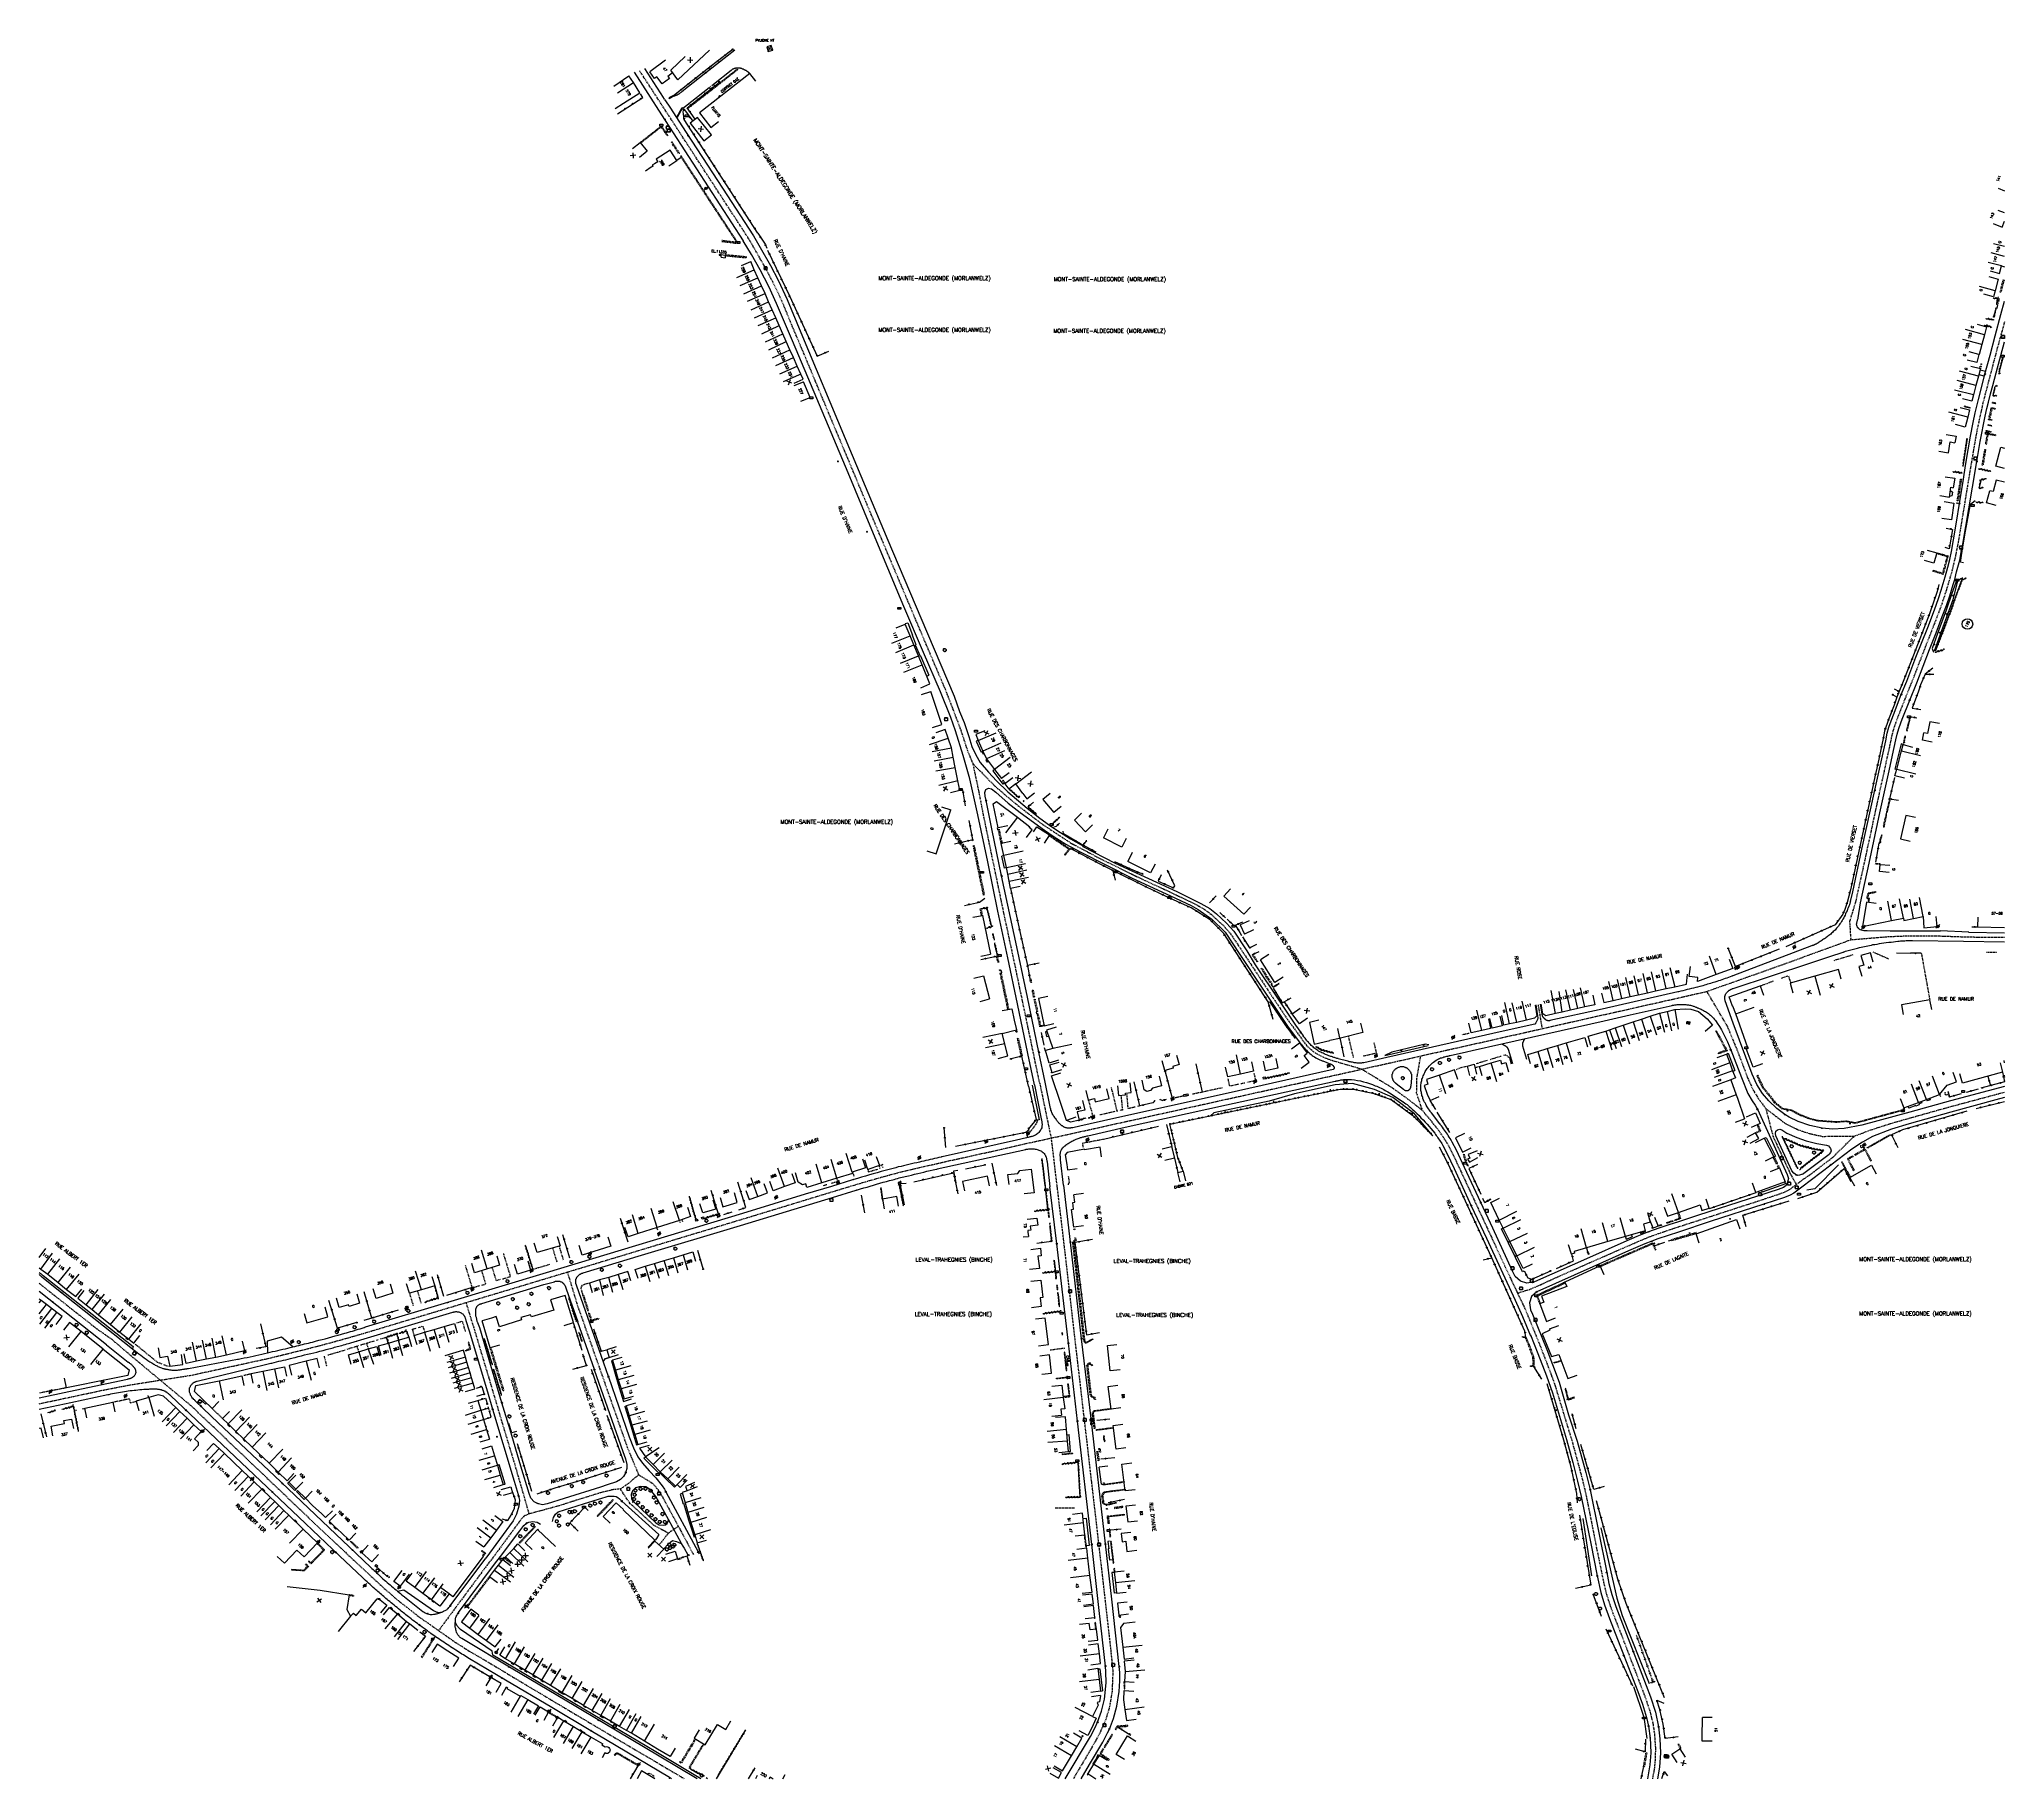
# Model space of a CAD drawing. Header units: millimetres. Extents: x 139000 to 140000, y 124000 to 124885.
import ezdxf
from ezdxf.enums import TextEntityAlignment as Align

# ---------------------------------------------------------------- set-up
doc = ezdxf.new("R2010")
doc.units = ezdxf.units.MM
doc.linetypes.add('DASHED', pattern=[0.75, 0.5, -0.25])
doc.layers.get('0').update_dxf_attribs({"linetype": 'CONTINUOUS'})
for name, color, linetype in [('W0001', 6, 'DASHED'), ('W0008', 7, 'CONTINUOUS'), ('W0100', 7, 'CONTINUOUS'), ('W0105', 7, 'CONTINUOUS'), ('W0112', 1, 'DASHED'), ('W0211', 2, 'CONTINUOUS'), ('W0220', 5, 'DASHED'), ('W0300', 7, 'CONTINUOUS'), ('W0302', 3, 'CONTINUOUS'), ('W0310', 3, 'CONTINUOUS'), ('W0322', 7, 'CONTINUOUS'), ('W0400', 7, 'CONTINUOUS'), ('W0420', 7, 'CONTINUOUS'), ('W0471', 7, 'CONTINUOUS'), ('W0473', 7, 'CONTINUOUS'), ('W0980', 7, 'CONTINUOUS'), ('W0984', 7, 'CONTINUOUS'), ('W0989', 7, 'CONTINUOUS'), ('W0991', 7, 'CONTINUOUS'), ('W1102', 7, 'CONTINUOUS'), ('W1471', 7, 'CONTINUOUS'), ('W1473', 7, 'CONTINUOUS')]:
    doc.layers.add(name, color=color, linetype=linetype)
doc.styles.get("Standard").update_dxf_attribs({"font": 'romans.shx', "width": 0.85})

# ---------------------------------------------------------------- blocks, each defined once
blk = doc.blocks.new('t322o')
at = {"color": 0, "linetype": 'Continuous'}
for radius in [0.25, 0.15]:
    blk.add_circle((0, 0), radius, dxfattribs=at)
blk = doc.blocks.new('T400')
for p, q in [((-0.15, 0.3), (0.15, 0.3)), ((-0.15, -0.25), (-0.15, 0.3)), ((-0.15, 0.15), (0.15, 0.15)), ((-0.15, 0), (0.15, 0)), ((0.15, 0.3), (0.15, -0.25)), ((-0.15, -0.15), (0.15, -0.15)), ((-0.15, -0.25), (-0.15, -0.3)), ((-0.15, -0.3), (0.15, -0.3)), ((0.15, -0.3), (0.15, -0.25))]:
    blk.add_line(p, q)
blk = doc.blocks.new('T420')
for p, q in [((0.7, 0.7), (-0.8, 0.7)), ((-0.8, 0.7), (-0.8, -0.8)), ((0.7, 0.7), (0.7, -0.8)), ((0.7, -0.8), (-0.8, -0.8))]:
    blk.add_line(p, q)
blk.add_ellipse((0, 0), major_axis=(-0.53, 0.53), ratio=1, start_param=3.926991, end_param=10.210176)
blk = doc.blocks.new('t991o')
at = {"color": 0, "linetype": 'Continuous'}
for p, q in [((-1, 1), (1, -1)), ((-1, -1), (1, 1))]:
    blk.add_line(p, q, dxfattribs=at)
blk = doc.blocks.new('T300')
for p, q in [((-0.8, 0.5), (-0.9, 0.3)), ((-0.9, 0.3), (-0.9, 0.2)), ((-0.9, 0.2), (-0.7, 0.1)), ((-0.7, 0.6), (-0.8, 0.5)), ((-0.8, -0.1), (-0.7, 0.1)), ((-0.6, 0.7), (-0.7, 0.6)), ((-0.7, 0.1), (-0.7, 0.1)), ((-0.5, 0.7), (-0.6, 0.7)), ((-0.3, 0.6), (-0.5, 0.7)), ((-0.3, 0.6), (-0.2, 0.7)), ((-0.2, 0.6), (-0.3, 0.6)), ((-0.2, 0.7), (-0.1, 0.8)), ((-0.1, 0.8), (0.1, 0.8)), ((0.1, 0.8), (0.2, 0.7)), ((0.2, 0.7), (0.3, 0.6)), ((0.3, 0.6), (0.4, 0.5)), ((0.5, 0.5), (0.3, 0.5)), ((0.4, 0.5), (0.4, 0.5)), ((0.6, 0.4), (0.5, 0.5)), ((0.6, 0.4), (0.7, 0.3)), ((0.7, 0.3), (0.7, 0.2)), ((0.7, 0.2), (0.7, 0.1)), ((0.7, 0.1), (0.7, -0.2)), ((-0.8, -0.2), (-0.8, -0.1)), ((-0.7, -0.3), (-0.8, -0.2)), ((-0.8, -0.2), (-0.8, -0.2)), ((-0.7, -0.4), (-0.7, -0.3)), ((-0.5, -0.5), (-0.7, -0.4)), ((-0.4, -0.5), (-0.5, -0.5)), ((-0.4, -0.5), (-0.3, -0.5)), ((-0.3, -0.5), (-0.3, -0.4)), ((-0.3, -0.6), (-0.3, -0.5)), ((-0.3, -0.5), (-0.3, -0.5)), ((-0.2, -0.7), (-0.3, -0.6)), ((-0.1, -0.8), (-0.2, -0.7)), ((0.1, -0.8), (-0.1, -0.8)), ((0.2, -0.7), (0.1, -0.8)), ((0.3, -0.5), (0.2, -0.5)), ((0.3, -0.6), (0.2, -0.7)), ((0.2, -0.7), (0.2, -0.7)), ((0.5, -0.4), (0.3, -0.5)), ((0.3, -0.5), (0.3, -0.6)), ((0.3, -0.5), (0.3, -0.5)), ((0.6, -0.3), (0.5, -0.4)), ((0.7, -0.2), (0.6, -0.3)), ((0.6, -0.3), (0.6, -0.3))]:
    blk.add_line(p, q)
blk = doc.blocks.new('t310o')
at = {"color": 0, "linetype": 'Continuous'}
for centre, start, end in [((-0.5, 0.4), 216.8699, 323.1304), ((0.5, -0.4), 36.8699, 143.1303)]:
    blk.add_arc(centre, 0.625, start, end, dxfattribs=at)
blk = doc.blocks.new('t220o')
at = {"color": 0, "linetype": 'Continuous'}
for p, q in [((-0.25, 0.25), (0.25, 0.25)), ((-0.25, -0.25), (0.25, -0.25))]:
    blk.add_line(p, q, dxfattribs=at)
blk = doc.blocks.new('T471')
for p, q in [((-0.333334, 0.333334), (-0.333334, -0.333334)), ((-0.333334, 0.333334), (0.333334, 0.333334)), ((-0.333334, 0), (0, 0)), ((0.500001, 0.500001), (1.000002, 1.000002)), ((-0.500001, -0.500001), (-1.000002, -1.000002)), ((-0.333334, -0.333334), (0.333334, -0.333334))]:
    blk.add_line(p, q)
blk.add_ellipse((0, 0), major_axis=(0.471405, 0.471405), ratio=1, start_param=5.4977871438, end_param=11.780972451)
blk = doc.blocks.new('t211o')
at = {"color": 0, "linetype": 'Continuous'}
for p, q in [((-0.3, 0.5), (-0.3, 0)), ((0, 1), (0, 0)), ((0.3, 0.5), (0.3, 0))]:
    blk.add_line(p, q, dxfattribs=at)
blk = doc.blocks.new('t112o')
at = {"color": 0, "linetype": 'Continuous'}
for p, q in [((-0.5, 0.5), (0.5, 0.5)), ((-0.5, -0.5), (-0.5, 0.5)), ((0.5, 0.5), (0.5, -0.5)), ((0.5, -0.5), (-0.5, -0.5))]:
    blk.add_line(p, q, dxfattribs=at)
blk = doc.blocks.new('T1471')
at = {"color": 0, "linetype": 'Continuous', "flags": 128}
blk.add_lwpolyline([(-0.75, -0.5), (-0.75, 0.5), (0.75, 0.5), (0.75, -0.5), (-0.75, -0.5)], dxfattribs=at)
blk = doc.blocks.new('T1473')
at = {"color": 0, "linetype": 'Continuous', "const_width": 0.5, "flags": 128}
blk.add_lwpolyline([(-0.25, 0, 1), (0.25, 0, 1)], format="xyb", close=True, dxfattribs=at)

msp = doc.modelspace()

# ---------------------------------------------------------------- linework, layer by layer
at = {"layer": 'W0001', "flags": 128}
for points in [[(139360.9, 124784.1), (139305.4, 124869.6)], [(139762.7, 124394), (139764.7, 124381.8)], [(139000, 124252.2), (139004.3, 124248.7), (139030.1, 124228.4), (139036.5, 124224)], [(139088.9, 124178.8), (139146.2, 124124.1), (139176.4, 124096.1), (139183, 124090.4), (139193.5, 124082.2), (139211.9, 124069.3), (139218.9, 124064.9), (139230.5, 124058.1), (139248.9, 124047), (139281, 124027.9), (139328.2, 124000)], [(139229.4, 124110.8), (139203.2, 124075.4)]]:
    msp.add_lwpolyline(points, dxfattribs=at)
at = {"layer": 'W0001'}
for points in [[(139509.1, 124354), (139503, 124383.2), (139496.4, 124414.7), (139491.2, 124439), (139484.9, 124469.2), (139480.2, 124492), (139478.3, 124502), (139475.2, 124516.6), (139472.5, 124523.2), (139469.1, 124533.6), (139464.8, 124545), (139461.1, 124554.5), (139455.5, 124567.6), (139447.9, 124585.5), (139434.5, 124617.2), (139420.6, 124650.1), (139411.3, 124672.4), (139404.3, 124689), (139395.2, 124710.8), (139387.9, 124728.3), (139382.2, 124741.7), (139377.9, 124752.3), (139373.2, 124762.1), (139369, 124770), (139364.7, 124777.6), (139360.9, 124784.1)], [(140000, 124741.7), (139999.3, 124738.9), (139995.6, 124725.4), (139992.1, 124712), (139989.2, 124700.9), (139987.2, 124692), (139985.8, 124685.2), (139984.3, 124676.7), (139981.5, 124660), (139978.9, 124644.1), (139976.5, 124629.6), (139974.8, 124621), (139973, 124613.8), (139970.6, 124605.6), (139968.1, 124598), (139965.6, 124591.2), (139959.3, 124575), (139953.7, 124560.5), (139949.3, 124549.5), (139946.1, 124541.4), (139943.8, 124535.2), (139942.7, 124531.1), (139941.6, 124525.9), (139938.4, 124511.2), (139935.1, 124496.3), (139931.6, 124480), (139928.2, 124464.3), (139925.9, 124453.8), (139924.2, 124446.2)], [(139475.2, 124516.6), (139485.8, 124505.8), (139492.2, 124500.2), (139499.5, 124494.2), (139510.7, 124485.7), (139524.8, 124476.4), (139540, 124468.3), (139561.5, 124457.8), (139575.2, 124451.5), (139585.2, 124446.7), (139589.6, 124444.5), (139593.3, 124442.3), (139596.6, 124439.8), (139602.2, 124434.7), (139605.8, 124430.7), (139610.3, 124424), (139617.8, 124412.7), (139627.1, 124398.6), (139635.2, 124386.5), (139643.3, 124375.4)], [(139924.2, 124446.2), (139921.2, 124436.3), (139921.8, 124427.1)], [(139000, 124190.9), (139032.9, 124197.9), (139045.7, 124200.4), (139077.8, 124205.5), (139103.4, 124211.1), (139115.8, 124213.8), (139123.6, 124215.7), (139133.1, 124218), (139142.4, 124220.4), (139150.2, 124222.5), (139158.1, 124224.7), (139164.9, 124226.7), (139172.3, 124228.9), (139195.9, 124236), (139278.6, 124260.9), (139362.5, 124286.3), (139413.4, 124301.8), (139420.5, 124303.9), (139429.2, 124306.4), (139437.3, 124308.6), (139445.2, 124310.5), (139453.1, 124312.3), (139461.4, 124314.2), (139484, 124319.2), (139501.5, 124323.2), (139533, 124330.1), (139559.5, 124336), (139657.8, 124357.8), (139690.9, 124365.2), (139716.6, 124371), (139734.6, 124375), (139773.8, 124383.9), (139826.7, 124395.8), (139848.6, 124400.8), (139886.2, 124414.1), (139921.8, 124427.1), (139940.9, 124428.7), (139951.1, 124429.1), (139967.5, 124429), (139981.8, 124428.5), (140000, 124428.4)], [(139858.7, 124383.6), (139848.6, 124400.8)], [(139858.7, 124383.6), (139864.1, 124370.6), (139869.5, 124356.4), (139872.1, 124350.6), (139874.9, 124346.1), (139878.6, 124341.1), (139888.5, 124333.6), (139895.1, 124330.3), (139900.6, 124328.5), (139907.3, 124327), (139923.6, 124327.1)], [(139703.9, 124340.1), (139696.4, 124346), (139688.6, 124351.6), (139672.9, 124361.2), (139658.3, 124365.4), (139653.7, 124367.1), (139649.4, 124369.3), (139645.7, 124372.4), (139643.3, 124375.4)], [(139716.4, 124323.6), (139712.6, 124329.4), (139708.2, 124335), (139703.9, 124340.1), (139700.9, 124349), (139701, 124356.5), (139703, 124367.9)], [(139509.1, 124354), (139514.9, 124326), (139517.8, 124301.7)], [(139752.2, 124247.2), (139758.4, 124249.1), (139762.2, 124250.7), (139768.7, 124253.7), (139791.5, 124263.8), (139813.9, 124273.6), (139819.2, 124275.8), (139825.1, 124277.9), (139832.4, 124280.4), (139848.3, 124285.5), (139861.4, 124289.8), (139875.1, 124294.2), (139887.6, 124298.4), (139890.6, 124299.9), (139897.7, 124305.2), (139900.7, 124307.2), (139912.4, 124316.1), (139923.6, 124327.1), (139931.5, 124330.1), (139939.4, 124332.7), (139945.7, 124334.6), (139969.8, 124341.4), (140000, 124349.5)], [(139878.6, 124341.1), (139882.2, 124327.1), (139891, 124308), (139894.1, 124302.5)], [(139716.4, 124323.6), (139719.5, 124317.6), (139732.1, 124290.4), (139748.4, 124255.3), (139756.1, 124239.1), (139763.2, 124221.7), (139767.1, 124211.7), (139769.6, 124205.1), (139771.4, 124200), (139774.9, 124188.4), (139779.8, 124172.4), (139784, 124157), (139786.4, 124147.6), (139788.1, 124139.4), (139792.5, 124117.2), (139796, 124100.1), (139797.5, 124093.9), (139799.2, 124088.7), (139800.8, 124084.2), (139806.4, 124069.8), (139816.8, 124042.5), (139819.5, 124034.8), (139821.1, 124028.1), (139821.9, 124022.9), (139822.4, 124015.6), (139822.3, 124010), (139821.8, 124004.9), (139820.9, 124000)], [(139517.8, 124301.7), (139520.7, 124277.8), (139525.9, 124232.5), (139533.8, 124164.7), (139541.7, 124096.5), (139545.2, 124065.5), (139546.3, 124054.7), (139545.9, 124044.4), (139544.5, 124036.1), (139542.7, 124030.2), (139539.4, 124022.7), (139534.8, 124014.5), (139526.2, 124000)], [(139274.7, 124238.5), (139268.8, 124258)], [(139221.5, 124228.6), (139217.2, 124242.4)], [(139274.7, 124238.5), (139285.3, 124208.4), (139295.4, 124179.6), (139299.2, 124168.7), (139302.2, 124161.4), (139305, 124154.7), (139312, 124150.4), (139314.3, 124147.8), (139316.3, 124144.9), (139320.5, 124137.2), (139329.8, 124119.9), (139332.9, 124114)], [(139249.3, 124134.8), (139246.9, 124143.2), (139241.9, 124160.4), (139235.6, 124181.3), (139228.9, 124203.9), (139221.5, 124228.6)], [(139088.9, 124178.8), (139077, 124190), (139047.6, 124214.5), (139036.5, 124224)], [(139305, 124154.7), (139299.4, 124150), (139295.7, 124147.5), (139291.7, 124147.1), (139286.1, 124145.7)], [(139286.1, 124145.7), (139271.5, 124141.2), (139263.7, 124138.7), (139249.3, 124134.8), (139246.5, 124133.6), (139244.4, 124131), (139238.1, 124122.4), (139229.5, 124110.7)], [(139320.1, 124125), (139312.6, 124129), (139300.7, 124140), (139298.9, 124142.5), (139295.7, 124147.5)], [(139325.2, 124128.5), (139320.1, 124125), (139316.8, 124120.7), (139315.5, 124119.2)]]:
    msp.add_lwpolyline(points, dxfattribs=at)
at = {"layer": 'W0008'}
msp.add_line((139897.3, 124307.7), (139910.8, 124318), dxfattribs=at)
at = {"layer": 'W0008', "flags": 128}
for points in [[(139354, 124879.9), (139340.7, 124869.6), (139328, 124859.5), (139327.8, 124859.4), (139327.7, 124859.2), (139327.5, 124859.1), (139327.3, 124859), (139327.1, 124858.8), (139327, 124858.7), (139326.8, 124858.6), (139326.6, 124858.5), (139326.3, 124858.2), (139326, 124858), (139325.7, 124857.8), (139325.4, 124857.6), (139325.3, 124857.5), (139325.2, 124857.5), (139325.1, 124857.4), (139324.9, 124857.3), (139324.8, 124857.3), (139324.7, 124857.2), (139324.6, 124857.1), (139324.5, 124857.1), (139324.3, 124857), (139324.1, 124856.9), (139323.9, 124856.8), (139323.7, 124856.8), (139323.5, 124856.7), (139323.2, 124856.6), (139323, 124856.6), (139322.8, 124856.5, 5.913967)], [(139342.2, 124862), (139343, 124862.6), (139352, 124869.7), (139352.2, 124869.8), (139352.3, 124869.9), (139352.4, 124870), (139352.6, 124870.1), (139352.7, 124870.2), (139352.8, 124870.3), (139353, 124870.4), (139353.1, 124870.4), (139353.3, 124870.5), (139353.4, 124870.6), (139353.6, 124870.6), (139353.7, 124870.7), (139353.9, 124870.8), (139354, 124870.8), (139354.2, 124870.8), (139354.3, 124870.9), (139354.5, 124870.9), (139354.7, 124870.9), (139354.8, 124871), (139355, 124871), (139355.1, 124871), (139355.3, 124871), (139355.5, 124871), (139355.6, 124871), (139355.8, 124871), (139355.9, 124871), (139356.1, 124871), (139356.3, 124870.9), (139356.4, 124870.9), (139356.6, 124870.9), (139356.7, 124870.9), (139356.9, 124870.8), (139357.1, 124870.8), (139357.2, 124870.7), (139357.4, 124870.7), (139357.5, 124870.6), (139357.7, 124870.5), (139357.9, 124870.5), (139358, 124870.4), (139358.2, 124870.4), (139358.3, 124870.3), (139358.5, 124870.2), (139358.6, 124870.1), (139358.8, 124870.1), (139358.9, 124870), (139359.1, 124869.9), (139359.2, 124869.8), (139359.4, 124869.7), (139359.5, 124869.7), (139359.7, 124869.6), (139359.8, 124869.5), (139359.9, 124869.4), (139360.1, 124869.3), (139360.2, 124869.2), (139360.3, 124869.1), (139360.5, 124869), (139360.6, 124868.9), (139360.7, 124868.8), (139360.9, 124868.7), (139361, 124868.5), (139361.1, 124868.4), (139361.2, 124868.3), (139361.4, 124868.2), (139361.5, 124868.1, 0.132005)], [(139000, 124257.7, 0.003507), (139001.9, 124256.2), (139039, 124226.9)], [(139182.3, 124095.5), (139185.5, 124096.1), (139200.6, 124085.6, 0.04279), (139201.2, 124085.3, 0.018504), (139202.6, 124084.7, 0.087351), (139203.2, 124084.6, 0.046433), (139204.3, 124084.7)]]:
    msp.add_lwpolyline(points, format="xyb", dxfattribs=at)
at = {"layer": 'W0008'}
for points in [[(139302.7, 124868.7), (139307, 124862.2), (139309.7, 124857.9), (139316.7, 124847), (139358.2, 124782.9)], [(139342.1, 124860.1), (139341.7, 124860.6), (139341.3, 124860.3), (139340.8, 124860.9)], [(139506.4, 124353.3), (139503.1, 124369.2), (139497.8, 124394.4), (139492.8, 124417.9), (139487.8, 124441.7), (139482.6, 124466.7), (139477.6, 124490.7), (139473.6, 124509), (139470.2, 124520.8), (139466.3, 124533.4), (139463.8, 124540.2), (139458.6, 124553.3), (139450, 124573.3), (139440, 124596.8), (139423.6, 124635.7), (139411.6, 124664.7), (139395.6, 124702.7), (139383.3, 124732), (139375.2, 124751), (139371.3, 124759.6), (139366.9, 124768.1), (139362.5, 124775.9), (139358.2, 124782.9)], [(139363.4, 124785.5), (139366.9, 124779.5), (139372.1, 124770.3), (139376, 124762.8), (139380.6, 124753), (139387.6, 124736.2), (139410.1, 124682.2), (139431.8, 124630.5), (139448.6, 124591), (139465.5, 124551), (139468.3, 124543.3), (139470.6, 124537.7), (139473, 124530.6), (139474.6, 124525.4), (139476.5, 124521.2), (139478.8, 124517.4), (139483, 124512.4), (139487.1, 124508), (139492.9, 124502.4), (139502.7, 124494), (139509.2, 124488.9), (139514.1, 124485.4), (139517.8, 124482.8), (139524.7, 124478.5), (139531.3, 124474.8), (139531.1, 124474.5), (139547.5, 124466), (139564.5, 124458.2), (139578.8, 124451.6), (139591.1, 124445.6), (139595.7, 124443), (139599, 124440.2), (139604.1, 124435.5), (139607.8, 124431.4), (139614.4, 124421.4), (139618.8, 124414.4), (139630.7, 124396.3), (139639.3, 124383.6), (139641.9, 124379.9), (139643.2, 124378.1)], [(139921.6, 124446.4), (139921.6, 124446.5), (139922.8, 124451.4), (139927.5, 124473.2), (139934.1, 124503.2), (139939.6, 124528.4), (139940.4, 124532.3), (139941.2, 124535.3), (139941.8, 124537.2), (139943.5, 124541.5), (139947.5, 124551.9), (139950.3, 124558.7), (139955, 124571), (139961, 124586.1), (139963.9, 124593.7), (139965.3, 124597.4), (139966.6, 124601.3), (139967.8, 124605.1), (139969.8, 124611.9), (139971.2, 124616.8), (139972.2, 124620.7), (139973.1, 124624.7), (139974.1, 124630.6), (139975.6, 124639.7), (139977.1, 124649.1), (139979.1, 124661.6), (139980.2, 124668.5), (139981.5, 124676.5), (139982.7, 124683.5), (139984.1, 124690.4), (139985.1, 124695.3), (139986.8, 124702.1), (139988.8, 124710.1), (139990.1, 124715), (139992.7, 124724.7), (139995.3, 124734.5), (139998.2, 124745.3), (140000, 124752.1)], [(139926.7, 124445.9), (139931.1, 124466.1), (139936.6, 124491.7), (139941, 124511.5), (139943.9, 124524.9), (139944.7, 124528.8), (139945.5, 124531.8), (139946.3, 124534.7), (139947.3, 124537.5), (139948, 124539.4), (139951.8, 124549.1), (139955.4, 124557.9), (139961.9, 124574.8), (139965.2, 124583.3), (139968.4, 124591.6), (139970.6, 124597.3), (139972.2, 124602.2), (139973.9, 124607.9), (139974.8, 124610.5), (139975.7, 124614.3), (139977, 124619.1), (139977.4, 124621.2), (139978.2, 124625.4), (139978.8, 124628.5), (139980.4, 124637.4), (139981.9, 124646.5), (139983.8, 124657.4), (139986, 124670.6), (139987.7, 124680.7), (139990.2, 124693.6), (139991.1, 124697.6), (139991.9, 124700.8), (139993, 124705), (139994.1, 124709.3), (139995.8, 124715.6), (140000, 124731.4)], [(139511.9, 124354.6), (139508.7, 124369.9), (139502.8, 124397.8), (139497.4, 124423.4), (139489.7, 124459.6), (139484.7, 124483.6), (139481.8, 124498), (139481.3, 124500.2), (139481.1, 124502), (139481.6, 124503.5), (139483, 124504.3), (139484.5, 124503.9), (139486.7, 124502.2), (139493.1, 124496.6), (139499.1, 124491.9), (139511.6, 124482.9), (139515.9, 124479.8), (139522.3, 124475.8), (139529.7, 124471.8), (139556.1, 124458.5), (139575.6, 124449.5), (139586.1, 124444.6), (139589.8, 124442.5), (139596.6, 124437.5), (139603.5, 124430.9), (139611, 124419.6), (139622, 124403), (139635.6, 124382.6), (139640.2, 124376.3), (139641.1, 124375.1)], [(139921.6, 124446.4), (139921.3, 124445.7), (139921.1, 124444.9), (139920.8, 124444.1), (139920.5, 124443.4), (139920.2, 124442.6), (139919.9, 124441.8), (139919.5, 124441.1), (139919.2, 124440.3), (139918.9, 124439.6), (139918.5, 124438.8), (139918.2, 124438.2), (139917.8, 124437.6), (139917.5, 124436.9), (139917.1, 124436.3), (139916.7, 124435.7), (139916.3, 124435.2), (139915.9, 124434.6), (139915.5, 124434), (139915.1, 124433.5), (139914.6, 124432.9), (139914.2, 124432.5), (139913.8, 124432), (139913.4, 124431.6), (139912.9, 124431.2), (139912.5, 124430.8), (139912, 124430.4), (139911.6, 124430), (139911.1, 124429.6), (139910.7, 124429.2), (139910.2, 124428.9), (139909.8, 124428.6), (139909.3, 124428.2), (139908.9, 124427.9), (139908.4, 124427.6), (139908, 124427.3), (139907.5, 124427), (139907.1, 124426.7), (139906.6, 124426.4), (139906.2, 124426.2), (139905.8, 124425.9), (139905.6, 124425.8), (139905.4, 124425.6), (139905.2, 124425.5), (139905.1, 124425.4), (139904.9, 124425.3), (139904.7, 124425.2), (139904.5, 124425.1), (139904.4, 124425), (139904.2, 124424.9), (139904, 124424.8), (139903.9, 124424.8), (139903.7, 124424.7), (139903.5, 124424.6), (139903.4, 124424.5), (139903.2, 124424.5), (139903.1, 124424.4), (139902.9, 124424.3), (139902.8, 124424.3), (139902.6, 124424.2), (139902.4, 124424.1), (139902.4, 124424.1), (139902.3, 124424.1), (139902.3, 124424.1), (139902.2, 124424.1), (139902.2, 124424), (139902.1, 124424), (139902.1, 124424), (139902, 124424), (139902, 124424), (139901.9, 124424), (139892.5, 124420.4), (139861.8, 124408.7), (139861.7, 124408.7), (139861.7, 124408.7), (139861.6, 124408.7), (139861.6, 124408.6), (139861.6, 124408.6), (139861.5, 124408.6), (139861.5, 124408.6), (139861.4, 124408.6), (139861.4, 124408.6), (139861.3, 124408.5), (139861.3, 124408.5), (139860.5, 124408.2), (139859.6, 124407.9), (139858.8, 124407.6), (139857.9, 124407.3), (139857, 124407), (139856.2, 124406.7), (139855.3, 124406.4), (139854.5, 124406.1), (139853.6, 124405.8), (139852.7, 124405.5), (139852, 124405.3), (139851.2, 124405.1), (139850.4, 124404.8), (139849.7, 124404.6), (139848.9, 124404.4), (139848.1, 124404.2), (139847.3, 124403.9), (139846.5, 124403.7), (139845.8, 124403.5), (139845, 124403.3), (139843.9, 124403), (139842.9, 124402.7), (139841.8, 124402.5), (139840.7, 124402.2), (139839.6, 124401.9), (139838.5, 124401.7), (139837.5, 124401.4), (139836.4, 124401.1), (139835.3, 124400.9), (139834.2, 124400.6), (139834.2, 124400.6), (139834.1, 124400.6), (139834.1, 124400.6), (139834, 124400.6), (139834, 124400.6), (139834, 124400.6), (139833.9, 124400.6), (139833.9, 124400.6), (139833.8, 124400.6), (139833.8, 124400.5), (139795.3, 124391.8), (139768.7, 124385.9), (139768.7, 124385.8), (139768.7, 124385.8), (139768.6, 124385.8), (139768.6, 124385.8), (139768.6, 124385.8), (139768.6, 124385.8), (139768.5, 124385.8), (139768.5, 124385.8), (139768.5, 124385.8), (139768.5, 124385.8), (139768.3, 124385.8), (139768.2, 124385.8), (139768.1, 124385.8), (139768, 124385.8), (139767.9, 124385.8), (139767.8, 124385.8), (139767.7, 124385.8), (139767.6, 124385.8), (139767.5, 124385.9), (139767.4, 124385.9), (139767.4, 124385.9), (139767.3, 124385.9), (139767.2, 124386), (139767.1, 124386), (139767, 124386.1), (139766.9, 124386.1), (139766.8, 124386.2), (139766.7, 124386.3), (139766.6, 124386.3), (139766.5, 124386.4), (139766.5, 124386.5), (139766.5, 124386.5), (139766.4, 124386.6), (139766.2, 124386.7), (139766.1, 124386.8), (139766, 124386.9), (139765.9, 124387), (139765.8, 124387.1), (139765.7, 124387.2), (139765.6, 124387.3), (139765.5, 124387.4), (139765.5, 124387.5), (139765.4, 124387.5), (139765.3, 124387.6), (139765.3, 124387.7), (139765.3, 124387.7), (139765.2, 124387.8), (139765.2, 124387.9), (139765.1, 124387.9), (139765.1, 124388), (139765.1, 124388.1), (139765, 124388.1), (139765, 124388.2), (139764.9, 124388.4), (139764.9, 124388.5), (139764.9, 124388.6), (139764.9, 124388.7), (139764.8, 124388.8), (139764.8, 124388.9), (139764.8, 124389.1), (139764.8, 124389.2), (139764.8, 124389.3), (139764, 124394.3)], [(140000, 124430.4), (139981.9, 124430.7), (139981.9, 124431), (139967.5, 124431.7), (139967.5, 124431.4), (139941.8, 124431.5), (139930.1, 124431.7), (139930.1, 124431.7), (139930.1, 124431.7), (139930, 124431.7), (139930, 124431.7), (139930, 124431.7), (139929.9, 124431.7), (139929.9, 124431.7), (139929.8, 124431.7), (139929.8, 124431.7), (139929.8, 124431.7), (139929.7, 124431.7), (139929.7, 124431.7), (139929.3, 124431.7), (139929, 124431.7), (139928.6, 124431.7), (139928.2, 124431.8), (139927.9, 124431.8), (139927.5, 124431.9), (139927.2, 124432), (139926.8, 124432.1), (139926.5, 124432.2), (139926.2, 124432.4), (139926, 124432.6), (139925.8, 124432.7), (139925.7, 124432.9), (139925.5, 124433.1), (139925.3, 124433.3), (139925.2, 124433.5), (139925.1, 124433.8), (139925, 124434), (139924.9, 124434.2), (139924.9, 124434.5), (139924.8, 124434.8), (139924.8, 124435.1), (139924.9, 124435.5), (139924.9, 124435.8), (139925, 124436.2), (139925.1, 124436.5), (139925.2, 124436.9), (139925.3, 124437.2), (139925.4, 124437.6), (139925.5, 124437.9), (139925.5, 124437.9), (139925.5, 124438), (139925.5, 124438), (139925.5, 124438), (139925.5, 124438.1), (139925.5, 124438.1), (139925.5, 124438.1), (139925.5, 124438.2), (139925.5, 124438.2), (139925.5, 124438.2), (139925.5, 124438.3), (139926.7, 124445.9)], [(139862, 124384.7), (139857.9, 124396), (139857.9, 124396), (139857.9, 124396), (139857.9, 124396.1), (139857.9, 124396.1), (139857.9, 124396.1), (139857.9, 124396.1), (139857.9, 124396.2), (139857.9, 124396.2), (139857.9, 124396.2), (139857.9, 124396.3), (139857.9, 124396.3), (139857.9, 124396.3), (139857.8, 124396.6), (139857.8, 124396.9), (139857.7, 124397.1), (139857.7, 124397.4), (139857.7, 124397.7), (139857.8, 124398), (139857.8, 124398.3), (139857.9, 124398.6), (139857.9, 124398.8), (139858, 124399.1), (139858.1, 124399.3), (139858.3, 124399.6), (139858.4, 124399.8), (139858.5, 124400), (139858.7, 124400.2), (139858.9, 124400.4), (139859.1, 124400.6), (139859.3, 124400.8), (139859.5, 124401), (139859.7, 124401.1), (139859.7, 124401.1), (139859.8, 124401.3), (139860, 124401.4), (139860.2, 124401.5), (139860.4, 124401.6), (139860.6, 124401.7), (139860.8, 124401.8), (139861, 124401.9), (139861.2, 124402), (139861.4, 124402.1), (139861.5, 124402.1), (139861.6, 124402.2), (139861.7, 124402.2), (139861.7, 124402.2), (139861.8, 124402.2), (139861.8, 124402.2), (139861.9, 124402.2), (139861.9, 124402.3), (139862, 124402.3), (139862, 124402.3), (139862, 124402.3), (139900.9, 124415.2), (139911.2, 124418.6), (139917.9, 124420.8), (139917.9, 124420.8), (139918, 124420.8), (139918, 124420.8), (139918.1, 124420.8), (139918.1, 124420.9), (139918.2, 124420.9), (139918.2, 124420.9), (139918.2, 124420.9), (139918.3, 124420.9), (139918.3, 124420.9), (139918.4, 124420.9), (139919.1, 124421.2), (139919.8, 124421.4), (139920.5, 124421.6), (139921.1, 124421.8), (139921.8, 124422), (139922.5, 124422.1), (139923.2, 124422.3), (139923.9, 124422.5), (139924.6, 124422.7), (139925.3, 124422.8), (139926.2, 124423.1), (139927.1, 124423.3), (139927.9, 124423.5), (139928.8, 124423.6), (139929.7, 124423.8), (139930.5, 124424), (139931.4, 124424.2), (139932.3, 124424.4), (139933.1, 124424.6), (139934, 124424.7), (139934, 124424.7), (139935.2, 124424.9), (139936.4, 124425.1), (139937.5, 124425.3), (139938.7, 124425.5), (139939.9, 124425.6), (139941.1, 124425.8), (139942.3, 124425.9), (139943.5, 124426.1), (139944.6, 124426.2), (139945.8, 124426.3), (139946.5, 124426.4), (139947.2, 124426.5), (139947.9, 124426.5), (139948.6, 124426.6), (139949.3, 124426.6), (139950, 124426.7), (139950.7, 124426.7), (139951.4, 124426.7), (139952.1, 124426.7), (139952.8, 124426.7), (139952.9, 124426.7), (139952.9, 124426.7), (139953, 124426.7), (139953, 124426.7), (139953.1, 124426.7), (139953.1, 124426.7), (139953.2, 124426.7), (139953.2, 124426.7), (139953.3, 124426.7), (139953.3, 124426.7), (139979.1, 124426.4), (140000, 124426.1)], [(139945.1, 124420.4), (139952.2, 124420.2)], [(139761.5, 124393.9), (139762.4, 124388.4), (139762.5, 124387.3), (139762.4, 124386.5), (139761.6, 124384.8), (139761.1, 124384.1), (139745, 124380.5), (139685.8, 124367.2), (139674.1, 124364.5), (139674.1, 124364.5), (139674, 124364.5), (139674, 124364.5), (139673.9, 124364.5), (139673.9, 124364.5), (139673.9, 124364.5), (139673.8, 124364.5), (139673.8, 124364.5), (139673.7, 124364.5), (139673.7, 124364.5), (139673.6, 124364.4), (139673.6, 124364.4), (139673.2, 124364.4), (139672.9, 124364.3), (139672.5, 124364.3), (139672.1, 124364.3), (139671.7, 124364.3), (139671.3, 124364.3), (139671, 124364.3), (139670.6, 124364.3), (139670.2, 124364.4), (139669.8, 124364.4), (139669.4, 124364.5), (139669.1, 124364.5), (139668.7, 124364.6), (139668.3, 124364.7), (139668, 124364.7), (139667.6, 124364.8), (139667.2, 124364.9), (139666.9, 124365), (139666.5, 124365), (139666.2, 124365.1), (139666.1, 124365.1), (139666.1, 124365.1), (139666.1, 124365.2), (139666.1, 124365.2), (139666, 124365.2), (139666, 124365.2), (139666, 124365.2), (139666, 124365.2), (139665.9, 124365.2), (139665.9, 124365.2), (139660.9, 124366.5), (139660.9, 124366.6), (139660.9, 124366.6), (139660.8, 124366.6), (139660.8, 124366.6), (139660.8, 124366.6), (139660.8, 124366.6), (139660.7, 124366.6), (139660.7, 124366.6), (139660.7, 124366.6), (139660.7, 124366.6), (139660.7, 124366.6), (139660.3, 124366.7), (139659.9, 124366.8), (139659.5, 124367), (139659.1, 124367.1), (139658.7, 124367.2), (139658.3, 124367.3), (139658, 124367.4), (139657.6, 124367.6), (139657.2, 124367.7), (139656.8, 124367.8), (139656.2, 124368), (139655.6, 124368.3), (139655, 124368.5), (139654.5, 124368.7), (139653.9, 124369), (139653.3, 124369.3), (139652.7, 124369.5), (139652.2, 124369.8), (139651.6, 124370.1), (139651, 124370.4), (139651, 124370.4), (139650.5, 124370.8), (139650.1, 124371.1), (139649.6, 124371.4), (139649.1, 124371.8), (139648.6, 124372.1), (139648.2, 124372.5), (139647.7, 124372.9), (139647.3, 124373.3), (139646.9, 124373.7), (139646.5, 124374.1), (139646.1, 124374.5), (139645.8, 124374.9), (139645.4, 124375.3), (139645.1, 124375.6), (139644.8, 124376), (139644.5, 124376.5), (139644.1, 124376.9), (139643.8, 124377.3), (139643.5, 124377.7), (139643.2, 124378.1)], [(139718.6, 124324.7), (139718.6, 124324.7), (139718, 124325.9), (139718, 124325.9), (139717.5, 124326.6), (139717, 124327.4), (139716.6, 124328.1), (139716.1, 124328.8), (139715.6, 124329.5), (139715.1, 124330.2), (139714.6, 124330.9), (139714.1, 124331.6), (139713.6, 124332.3), (139713.1, 124332.9), (139713, 124333), (139713, 124333), (139713, 124333.1), (139712.9, 124333.1), (139712.9, 124333.2), (139712.9, 124333.2), (139712.8, 124333.3), (139712.8, 124333.3), (139712.7, 124333.4), (139712.7, 124333.4), (139708.5, 124338.9), (139708.5, 124338.9), (139708.4, 124339), (139708.4, 124339), (139708.4, 124339), (139708.3, 124339.1), (139708.3, 124339.1), (139708.3, 124339.1), (139708.3, 124339.2), (139708.2, 124339.2), (139708.2, 124339.2), (139707.8, 124339.8), (139707.4, 124340.4), (139707, 124341), (139706.6, 124341.5), (139706.2, 124342.1), (139705.8, 124342.8), (139705.5, 124343.4), (139705.2, 124344), (139704.8, 124344.6), (139704.5, 124345.3), (139704.3, 124345.8), (139704.1, 124346.3), (139704, 124346.8), (139703.8, 124347.3), (139703.6, 124347.8), (139703.5, 124348.3), (139703.4, 124348.9), (139703.3, 124349.4), (139703.2, 124349.9), (139703.1, 124350.4), (139703.1, 124351), (139703, 124351.6), (139703, 124352.1), (139703.1, 124352.7), (139703.1, 124353.3), (139703.2, 124353.9), (139703.2, 124354.4), (139703.4, 124355), (139703.5, 124355.5), (139703.6, 124356.1), (139703.8, 124356.7), (139704, 124357.2), (139704.2, 124357.8), (139704.5, 124358.4), (139704.7, 124358.9), (139705, 124359.5), (139705.3, 124360), (139705.6, 124360.5), (139705.9, 124361), (139706.3, 124361.5), (139706.8, 124362.1), (139707.3, 124362.7), (139707.8, 124363.3), (139708.3, 124363.8), (139708.9, 124364.4), (139709.5, 124364.8), (139710.1, 124365.3), (139710.8, 124365.7), (139711.5, 124366.1), (139712.1, 124366.4), (139712.6, 124366.7), (139713.1, 124366.9), (139713.7, 124367), (139714.2, 124367.2), (139714.7, 124367.4), (139715.2, 124367.5), (139715.7, 124367.6), (139716.3, 124367.8), (139716.8, 124367.9), (139717.3, 124368), (139717.4, 124368), (139717.5, 124368), (139717.5, 124368.1), (139717.6, 124368.1), (139717.6, 124368.1), (139717.7, 124368.1), (139717.8, 124368.1), (139717.8, 124368.1), (139717.9, 124368.1), (139717.9, 124368.1), (139726.2, 124370), (139729.1, 124370.7), (139744.3, 124374.1), (139796.3, 124385.8), (139809.5, 124388.8), (139830.9, 124393.6), (139830.9, 124393.6), (139830.9, 124393.7), (139831, 124393.7), (139831, 124393.7), (139831, 124393.7), (139831, 124393.7), (139831.1, 124393.7), (139831.1, 124393.7), (139831.1, 124393.7), (139831.1, 124393.7), (139831.7, 124393.8), (139832.3, 124393.9), (139832.9, 124394), (139833.5, 124394.1), (139834, 124394.1), (139834.6, 124394.2), (139835.2, 124394.2), (139835.8, 124394.2), (139836.4, 124394.2), (139837, 124394.1), (139837.4, 124394.1), (139837.9, 124394.1), (139838.4, 124394), (139838.9, 124393.9), (139839.3, 124393.9), (139839.8, 124393.8), (139840.3, 124393.7), (139840.7, 124393.6), (139841.2, 124393.4), (139841.6, 124393.3), (139842, 124393.2), (139842.3, 124393.1), (139842.7, 124392.9), (139843, 124392.8), (139843.4, 124392.7), (139843.7, 124392.5), (139844, 124392.4), (139844.4, 124392.2), (139844.7, 124392.1), (139845.1, 124391.9), (139845.1, 124391.9), (139845.6, 124391.7), (139846.2, 124391.4), (139846.8, 124391.1), (139847.3, 124390.8), (139847.9, 124390.5), (139848.4, 124390.2), (139848.9, 124389.8), (139849.4, 124389.5), (139849.9, 124389.1), (139850.4, 124388.7), (139850.9, 124388.2), (139851.5, 124387.7), (139852, 124387.1), (139852.4, 124386.5), (139852.9, 124386), (139853.3, 124385.4), (139853.8, 124384.7), (139854.2, 124384.1), (139854.6, 124383.5), (139855, 124382.9)], [(139855, 124382.9), (139856, 124381.3), (139859, 124375.1), (139860.7, 124371), (139866.2, 124356.9), (139869.5, 124348.8), (139871.6, 124345), (139873.1, 124342.9), (139874, 124341.3), (139874.3, 124340.8), (139889.5, 124307.6), (139890.1, 124305.6), (139889.7, 124303.6), (139888.9, 124302), (139887.5, 124301), (139884.8, 124300), (139844.4, 124286.9), (139833.7, 124283.4), (139829.7, 124282.1), (139824.2, 124280.3), (139818.9, 124278.4), (139813, 124276), (139806.4, 124273.2), (139788.8, 124265.4), (139760.8, 124252.9), (139760.1, 124252.7), (139756.9, 124252.3), (139753.8, 124253.3), (139751.1, 124255.7), (139749.6, 124258.4), (139739.6, 124280.2), (139733.5, 124293.3), (139725.2, 124311.2), (139721.1, 124320), (139718.9, 124324.1), (139718.6, 124324.7)], [(140000, 124352.4), (139972.5, 124345), (139951.9, 124339.3), (139927.5, 124332.7), (139918.5, 124331), (139912.5, 124330.6), (139907.2, 124331.1), (139900.9, 124332.5), (139895, 124334.5), (139890.5, 124336.8), (139888.2, 124338.1), (139884.2, 124341.1), (139880.1, 124345), (139876.9, 124348.9), (139874, 124353.4), (139871.7, 124358.6), (139862, 124384.7)], [(139641.1, 124375.1), (139641.6, 124374.5), (139642.1, 124373.9), (139642.6, 124373.2), (139643.2, 124372.6), (139643.7, 124372), (139644.2, 124371.4), (139644.8, 124370.8), (139645.4, 124370.2), (139646, 124369.7), (139646.6, 124369.1), (139647.2, 124368.7), (139647.8, 124368.2), (139648.3, 124367.8), (139649, 124367.4), (139649.6, 124367), (139650.2, 124366.7), (139650.9, 124366.3), (139651.6, 124366), (139652.2, 124365.7), (139652.9, 124365.4), (139652.9, 124365.4), (139653, 124365.4), (139653, 124365.4), (139653, 124365.4), (139653, 124365.4), (139653, 124365.4), (139653, 124365.4), (139653.1, 124365.4), (139653.1, 124365.4), (139653.1, 124365.4), (139657.2, 124363.8), (139657.3, 124363.8), (139657.4, 124363.7), (139657.6, 124363.6), (139657.7, 124363.5), (139657.8, 124363.5), (139657.9, 124363.4), (139658, 124363.3), (139658.2, 124363.2), (139658.3, 124363.1), (139658.4, 124363), (139658.4, 124363), (139658.4, 124362.9), (139658.5, 124362.9), (139658.5, 124362.8), (139658.6, 124362.7), (139658.7, 124362.6), (139658.7, 124362.6), (139658.8, 124362.5), (139658.8, 124362.4), (139658.8, 124362.3), (139658.9, 124362.2), (139658.9, 124362.2), (139658.9, 124362.1), (139658.9, 124362), (139658.9, 124361.9), (139658.9, 124361.9), (139658.9, 124361.8), (139658.9, 124361.7), (139658.9, 124361.6), (139658.9, 124361.6), (139658.9, 124361.5), (139658.8, 124361.5), (139658.8, 124361.4), (139658.8, 124361.4), (139658.8, 124361.3), (139658.7, 124361.3), (139658.7, 124361.2), (139658.6, 124361.2), (139658.6, 124361.2), (139658.5, 124361.1), (139658.5, 124361.1), (139603.4, 124348.7), (139546.8, 124336.1), (139529.5, 124332.2), (139525.9, 124331.4), (139525.9, 124331.4), (139525.9, 124331.4), (139525.8, 124331.4), (139525.8, 124331.4), (139525.8, 124331.4), (139525.7, 124331.4), (139525.7, 124331.4), (139525.7, 124331.4), (139525.6, 124331.4), (139525.6, 124331.4), (139525.6, 124331.4), (139525.3, 124331.3), (139525, 124331.3), (139524.7, 124331.2), (139524.3, 124331.2), (139524, 124331.2), (139523.7, 124331.2), (139523.4, 124331.2), (139523.1, 124331.2), (139522.8, 124331.3), (139522.5, 124331.3), (139522.5, 124331.3), (139522.3, 124331.4), (139522.1, 124331.5), (139521.9, 124331.5), (139521.6, 124331.6), (139521.4, 124331.8), (139521.2, 124331.9), (139521, 124332), (139520.8, 124332.1), (139520.6, 124332.3), (139520.4, 124332.4), (139520, 124332.7), (139519.7, 124333), (139519.4, 124333.3), (139519, 124333.6), (139518.8, 124333.9), (139518.5, 124334.2), (139518.2, 124334.6), (139517.9, 124334.9), (139517.6, 124335.3), (139517.4, 124335.7), (139517, 124336.1), (139516.7, 124336.6), (139516.4, 124337.1), (139516, 124337.6), (139515.8, 124338.2), (139515.5, 124338.7), (139515.2, 124339.2), (139515, 124339.8), (139514.8, 124340.3), (139514.7, 124340.9), (139514.7, 124340.9), (139514.7, 124341), (139514.7, 124341), (139514.7, 124341), (139514.7, 124341.1), (139514.7, 124341.1), (139514.6, 124341.1), (139514.6, 124341.2), (139514.6, 124341.2), (139514.6, 124341.2), (139511.9, 124354.6)], [(139744.4, 124374), (139744.5, 124373.9), (139744.6, 124373.9), (139744.8, 124373.8), (139744.9, 124373.8), (139745, 124373.7), (139745.1, 124373.6), (139745.2, 124373.6), (139745.3, 124373.5), (139745.4, 124373.5), (139745.5, 124373.4), (139745.6, 124373.3), (139745.8, 124373.2), (139745.9, 124373.2), (139746, 124373.1), (139746.1, 124373), (139746.2, 124372.9), (139746.4, 124372.8), (139746.5, 124372.7), (139746.6, 124372.6), (139746.7, 124372.5), (139746.8, 124372.5), (139746.9, 124372.4), (139746.9, 124372.3), (139747, 124372.2), (139747, 124372.1), (139747.1, 124372.1), (139747.2, 124372), (139747.2, 124371.9), (139747.2, 124371.8), (139747.3, 124371.7), (139747.3, 124371.7), (139747.3, 124371.6), (139747.3, 124371.6), (139747.3, 124371.6), (139747.3, 124371.5), (139747.4, 124371.5), (139747.4, 124371.5), (139747.4, 124371.4), (139747.4, 124371.4), (139747.4, 124371.4), (139747.4, 124371.4), (139748.6, 124367.4), (139749.6, 124364.1)], [(139757, 124366.2), (139755, 124372.9), (139755, 124372.9), (139755, 124372.9), (139755, 124373), (139755, 124373), (139755, 124373.1), (139755, 124373.1), (139754.9, 124373.1), (139754.9, 124373.2), (139754.9, 124373.2), (139754.9, 124373.2), (139754.9, 124373.3), (139754.9, 124373.3), (139754.9, 124373.4), (139754.9, 124373.5), (139754.9, 124373.7), (139754.9, 124373.8), (139754.9, 124373.9), (139754.9, 124374), (139754.9, 124374.2), (139754.9, 124374.3), (139755, 124374.4), (139755, 124374.5), (139755, 124374.6), (139755, 124374.8), (139755.1, 124374.9), (139755.1, 124375), (139755.2, 124375.1), (139755.2, 124375.2), (139755.2, 124375.3), (139755.3, 124375.4), (139755.3, 124375.5), (139755.4, 124375.6), (139755.4, 124375.6), (139755.4, 124375.7), (139755.5, 124375.8), (139755.5, 124375.9), (139755.6, 124376), (139755.6, 124376.1), (139755.7, 124376.2), (139755.8, 124376.3), (139755.8, 124376.4), (139755.9, 124376.5), (139755.9, 124376.6)], [(139656.9, 124363.9), (139656.9, 124363.9), (139657, 124363.9), (139657, 124363.9), (139657, 124363.9), (139657.2, 124363.8)], [(139694.2, 124350.9), (139690.5, 124353.8), (139690.5, 124353.9), (139690.5, 124353.9), (139690.4, 124353.9), (139690.4, 124353.9), (139690.4, 124353.9), (139690.4, 124353.9), (139690.4, 124353.9), (139690.3, 124354), (139690.3, 124354), (139690.3, 124354), (139690.2, 124354.1), (139690, 124354.2), (139689.9, 124354.3), (139689.8, 124354.5), (139689.6, 124354.6), (139689.5, 124354.7), (139689.4, 124354.9), (139689.3, 124355), (139689.2, 124355.2), (139689.1, 124355.3), (139689, 124355.5), (139688.9, 124355.7), (139688.8, 124355.9), (139688.8, 124356.1), (139688.7, 124356.3), (139688.6, 124356.5), (139688.6, 124356.7), (139688.5, 124356.9), (139688.5, 124357.1), (139688.5, 124357.3), (139688.5, 124357.6), (139688.5, 124357.9), (139688.5, 124358.3), (139688.5, 124358.6), (139688.6, 124358.9), (139688.7, 124359.2), (139688.8, 124359.5), (139689, 124359.8), (139689.1, 124360.1), (139689.3, 124360.3), (139689.5, 124360.6), (139689.7, 124360.8), (139689.9, 124361), (139690.1, 124361.3), (139690.3, 124361.5), (139690.6, 124361.6), (139690.9, 124361.8), (139691.1, 124361.9), (139691.4, 124362.1), (139691.7, 124362.2), (139691.7, 124362.2), (139692, 124362.3), (139692.3, 124362.4), (139692.6, 124362.5), (139693, 124362.5), (139693.3, 124362.5), (139693.6, 124362.5), (139693.9, 124362.5), (139694.2, 124362.5), (139694.5, 124362.4), (139694.9, 124362.3), (139694.9, 124362.3), (139695.1, 124362.2), (139695.3, 124362.1), (139695.6, 124362), (139695.8, 124361.9), (139696, 124361.8), (139696.2, 124361.6), (139696.4, 124361.4), (139696.6, 124361.3), (139696.8, 124361.1), (139697, 124360.9), (139697.2, 124360.5), (139697.5, 124360.2), (139697.7, 124359.8), (139697.9, 124359.4), (139698, 124359), (139698.2, 124358.6), (139698.3, 124358.2), (139698.3, 124357.8), (139698.3, 124357.4), (139698.3, 124357), (139698.3, 124356.9), (139698.3, 124356.9), (139698.3, 124356.9), (139698.3, 124356.9), (139698.3, 124356.8), (139698.3, 124356.8), (139698.3, 124356.8), (139698.3, 124356.8), (139698.3, 124356.7), (139698.3, 124356.7), (139697.9, 124352.8), (139697.9, 124352.8), (139697.9, 124352.7), (139697.9, 124352.7), (139697.9, 124352.7), (139697.9, 124352.6), (139697.9, 124352.6), (139697.9, 124352.6), (139697.9, 124352.5), (139697.9, 124352.5), (139697.9, 124352.5), (139697.8, 124352.3), (139697.8, 124352.1), (139697.8, 124352), (139697.7, 124351.8), (139697.7, 124351.7), (139697.6, 124351.5), (139697.6, 124351.4), (139697.5, 124351.2), (139697.4, 124351.1), (139697.3, 124351), (139697.3, 124351), (139697.2, 124350.8), (139697.1, 124350.7), (139697, 124350.6), (139696.9, 124350.5), (139696.7, 124350.4), (139696.6, 124350.3), (139696.4, 124350.2), (139696.3, 124350.2), (139696.1, 124350.1), (139696, 124350.1), (139695.8, 124350.1), (139695.7, 124350.1), (139695.5, 124350.2), (139695.3, 124350.2), (139695.2, 124350.2), (139695, 124350.3), (139694.9, 124350.4), (139694.8, 124350.5), (139694.6, 124350.6), (139694.5, 124350.7), (139694.5, 124350.7), (139694.5, 124350.7), (139694.4, 124350.7), (139694.4, 124350.7), (139694.4, 124350.7), (139694.3, 124350.8), (139694.3, 124350.8), (139694.3, 124350.8), (139694.3, 124350.8), (139694.2, 124350.8), (139694.2, 124350.9), (139694.2, 124350.9)], [(139748.2, 124367.1), (139749, 124363.9)], [(139506.4, 124353.3), (139509.9, 124335.9), (139509.9, 124335.9), (139509.9, 124335.8), (139509.9, 124335.8), (139509.9, 124335.8), (139509.9, 124335.7), (139509.9, 124335.7), (139509.9, 124335.6), (139509.9, 124335.6), (139509.9, 124335.5), (139510, 124335.5), (139510, 124335.1), (139510.1, 124334.8), (139510.1, 124334.4), (139510.2, 124334.1), (139510.2, 124333.7), (139510.3, 124333.4), (139510.3, 124333), (139510.3, 124332.7), (139510.2, 124332.3), (139510.2, 124332), (139510.2, 124332), (139510.1, 124331.4), (139509.9, 124330.9), (139509.7, 124330.4), (139509.4, 124329.9), (139509, 124329.5), (139508.7, 124329), (139508.3, 124328.6), (139507.8, 124328.3), (139507.4, 124327.9), (139506.9, 124327.6), (139506.9, 124327.6), (139506.5, 124327.5), (139506.1, 124327.3), (139505.7, 124327.1), (139505.3, 124327), (139504.9, 124326.9), (139504.5, 124326.8), (139504.1, 124326.7), (139503.7, 124326.6), (139503.2, 124326.5), (139502.8, 124326.4), (139502.8, 124326.4), (139502.8, 124326.4), (139502.7, 124326.4), (139502.7, 124326.4), (139502.6, 124326.4), (139502.6, 124326.3), (139502.5, 124326.3), (139502.5, 124326.3), (139502.5, 124326.3), (139502.4, 124326.3), (139502.4, 124326.3), (139497.3, 124325), (139459.4, 124316.5), (139459.3, 124316.5), (139459.3, 124316.5), (139459.2, 124316.5), (139459.2, 124316.5), (139459.2, 124316.5), (139459.1, 124316.5), (139459.1, 124316.5), (139459, 124316.4), (139459, 124316.4), (139458.9, 124316.4), (139458.9, 124316.4), (139457.8, 124316.2), (139456.7, 124315.9), (139455.6, 124315.7), (139454.5, 124315.4), (139453.4, 124315.2), (139452.3, 124314.9), (139451.2, 124314.7), (139450.1, 124314.4), (139449, 124314.2), (139447.9, 124313.9), (139446.5, 124313.6), (139445.2, 124313.3), (139443.8, 124313), (139442.5, 124312.6), (139441.2, 124312.3), (139439.8, 124312), (139438.5, 124311.7), (139437.1, 124311.4), (139435.8, 124311), (139434.5, 124310.7), (139432.5, 124310.1), (139430.4, 124309.6), (139428.4, 124309.1), (139426.4, 124308.5), (139424.4, 124307.9), (139422.4, 124307.4), (139420.4, 124306.8), (139418.4, 124306.2), (139416.4, 124305.6), (139414.5, 124305), (139414.4, 124305), (139414.3, 124305), (139414.3, 124304.9), (139414.2, 124304.9), (139414.2, 124304.9), (139414.1, 124304.9), (139414, 124304.9), (139414, 124304.8), (139413.9, 124304.8), (139413.9, 124304.8), (139403.1, 124301.5), (139389.8, 124297.5), (139357.9, 124287.7), (139258, 124257.6), (139207.8, 124242.4), (139165.8, 124229.8)], [(139521.2, 124302.2), (139519.7, 124315), (139519.7, 124315.1), (139519.7, 124315.1), (139519.7, 124315.1), (139519.7, 124315.2), (139519.7, 124315.2), (139519.7, 124315.3), (139519.7, 124315.3), (139519.7, 124315.4), (139519.7, 124315.4), (139519.7, 124315.5), (139519.6, 124315.8), (139519.6, 124316.2), (139519.6, 124316.6), (139519.5, 124317), (139519.5, 124317.4), (139519.5, 124317.8), (139519.5, 124318.1), (139519.6, 124318.5), (139519.6, 124318.9), (139519.7, 124319.2), (139519.8, 124319.5), (139519.9, 124319.7), (139520, 124319.9), (139520.1, 124320.1), (139520.2, 124320.3), (139520.3, 124320.5), (139520.4, 124320.7), (139520.6, 124320.9), (139520.7, 124321.1), (139520.9, 124321.2), (139521, 124321.4), (139521.1, 124321.5), (139521.3, 124321.6), (139521.4, 124321.7), (139521.5, 124321.9), (139521.7, 124322), (139521.8, 124322.1), (139522, 124322.2), (139522.1, 124322.3), (139522.3, 124322.4), (139522.4, 124322.6), (139522.6, 124322.7), (139522.8, 124322.8), (139523, 124322.9), (139523.1, 124323.1), (139523.3, 124323.2), (139523.5, 124323.3), (139523.7, 124323.4), (139523.9, 124323.5), (139524, 124323.7), (139524.5, 124324), (139525, 124324.2), (139525.5, 124324.5), (139526, 124324.8), (139526.5, 124325), (139527, 124325.2), (139527.6, 124325.5), (139528.1, 124325.7), (139528.6, 124325.9), (139529.1, 124326.1), (139529.1, 124326.1), (139529.5, 124326.2), (139529.9, 124326.4), (139530.3, 124326.5), (139530.7, 124326.6), (139531.1, 124326.7), (139531.5, 124326.8), (139531.9, 124326.9), (139532.3, 124327), (139532.8, 124327.1), (139533.2, 124327.2), (139533.2, 124327.2), (139533.2, 124327.2), (139533.2, 124327.3), (139533.3, 124327.3), (139533.3, 124327.3), (139533.4, 124327.3), (139533.4, 124327.3), (139533.4, 124327.3), (139533.5, 124327.3), (139533.5, 124327.3), (139533.5, 124327.3), (139533.5, 124327.3), (139552.6, 124331.6), (139604.2, 124343), (139659.5, 124355.1), (139659.5, 124355.1), (139659.6, 124355.1), (139659.7, 124355.1), (139659.7, 124355.1), (139659.8, 124355.2), (139659.9, 124355.2), (139659.9, 124355.2), (139660, 124355.2), (139660.1, 124355.2), (139660.1, 124355.2), (139660.1, 124355.2), (139660.6, 124355.3), (139661, 124355.4), (139661.5, 124355.5), (139662, 124355.6), (139662.4, 124355.7), (139662.9, 124355.7), (139663.3, 124355.8), (139663.8, 124355.9), (139664.2, 124355.9), (139664.7, 124355.9), (139666.2, 124356), (139667.8, 124355.9), (139669.3, 124355.8), (139670.8, 124355.5), (139672.4, 124355.2), (139673.9, 124354.8), (139675.4, 124354.4), (139676.9, 124353.9), (139678.4, 124353.4), (139679.8, 124352.8), (139680.6, 124352.5), (139681.3, 124352.2), (139682, 124351.8), (139682.8, 124351.5), (139683.5, 124351.2), (139684.2, 124350.8), (139684.9, 124350.4), (139685.6, 124350), (139686.3, 124349.6), (139687, 124349.2), (139687, 124349.2), (139687.1, 124349.1), (139687.2, 124349.1), (139687.2, 124349), (139687.3, 124349), (139687.4, 124349), (139687.4, 124348.9), (139687.5, 124348.9), (139687.5, 124348.8), (139687.6, 124348.8), (139687.6, 124348.8), (139693.5, 124344.9), (139693.6, 124344.9), (139693.6, 124344.8), (139693.7, 124344.8), (139693.8, 124344.7), (139693.8, 124344.7), (139693.9, 124344.7), (139694, 124344.6), (139694, 124344.6), (139694.1, 124344.5), (139694.1, 124344.5), (139694.8, 124344.1), (139695.4, 124343.6), (139696, 124343.2), (139696.5, 124342.7), (139697.1, 124342.2), (139697.7, 124341.7), (139698.2, 124341.2), (139698.8, 124340.7), (139699.4, 124340.2), (139699.9, 124339.7), (139701, 124338.6), (139702.1, 124337.6), (139703.1, 124336.5), (139704.2, 124335.4), (139705.2, 124334.3), (139706.2, 124333.2), (139707.2, 124332.1), (139708.2, 124331), (139709.1, 124329.8), (139710.1, 124328.6), (139710.5, 124328), (139710.9, 124327.5), (139711.3, 124326.9), (139711.7, 124326.3), (139712.1, 124325.7), (139712.5, 124325.1), (139712.9, 124324.5), (139713.3, 124323.9), (139713.7, 124323.3), (139714.3, 124322.4)], [(140000, 124346.7), (139995.7, 124345.6), (139972.7, 124339.3), (139951.6, 124333.4), (139942.6, 124330.7), (139932.9, 124326.9), (139927.8, 124324.1), (139922.3, 124320.4), (139911.6, 124312.4), (139896.9, 124301.2), (139892.9, 124298.1), (139891, 124297), (139888.1, 124295.8), (139877.6, 124292.4), (139850.2, 124283.6), (139834.1, 124278.3), (139823.7, 124274.8), (139820.5, 124273.6), (139817, 124272.3), (139808.7, 124268.7), (139790.5, 124260.6), (139762, 124247.9), (139759.4, 124245.5), (139758.3, 124242.3), (139758.9, 124238.7), (139759.8, 124236.4), (139767.2, 124218.5), (139770.1, 124210.8), (139773.4, 124201.8), (139778.2, 124185.3)], [(139897.3, 124307.7), (139895.8, 124307.2), (139894.7, 124307.1), (139894.2, 124307.3), (139892.9, 124308.2), (139891.9, 124309.5), (139883.7, 124327.3), (139883.5, 124328.4), (139883.7, 124329.6), (139884.5, 124330.4), (139885.8, 124330.7), (139886.7, 124330.3), (139889.3, 124328.7), (139894.4, 124326.4), (139899.2, 124324.7), (139904.5, 124323.4), (139909.4, 124322.5), (139910.5, 124322.1), (139911.5, 124320.8), (139911.8, 124319.7), (139911.5, 124318.8), (139910.8, 124318)], [(139275.7, 124244.5), (139273.5, 124250.8), (139273.5, 124250.8), (139273.5, 124250.9), (139273.5, 124250.9), (139273.5, 124250.9), (139273.4, 124251), (139273.4, 124251), (139273.4, 124251), (139273.4, 124251.1), (139273.4, 124251.1), (139273.4, 124251.2), (139273.3, 124251.3), (139273.3, 124251.5), (139273.2, 124251.6), (139273.2, 124251.8), (139273.1, 124252), (139273.1, 124252.1), (139273.1, 124252.3), (139273.1, 124252.4), (139273, 124252.6), (139273, 124252.8), (139273, 124252.9), (139273, 124253.1), (139273, 124253.2), (139273, 124253.4), (139273, 124253.5), (139273, 124253.7), (139273, 124253.8), (139273.1, 124254), (139273.1, 124254.1), (139273.1, 124254.3), (139273.1, 124254.3), (139273.2, 124254.5), (139273.3, 124254.6), (139273.3, 124254.8), (139273.4, 124255), (139273.5, 124255.2), (139273.6, 124255.3), (139273.7, 124255.5), (139273.9, 124255.6), (139274, 124255.8), (139274.1, 124255.9), (139274.3, 124256.1), (139274.5, 124256.3), (139274.7, 124256.5), (139274.9, 124256.6), (139275.1, 124256.8), (139275.4, 124256.9), (139275.6, 124257.1), (139275.9, 124257.2), (139276.1, 124257.3), (139276.4, 124257.4), (139276.4, 124257.4), (139276.4, 124257.4), (139276.5, 124257.4), (139276.5, 124257.4), (139276.6, 124257.4), (139276.6, 124257.5), (139276.6, 124257.5), (139276.7, 124257.5), (139276.7, 124257.5), (139276.8, 124257.5), (139306.4, 124266.5), (139356.8, 124281.7), (139403.6, 124295.9), (139415.7, 124299.6), (139415.8, 124299.6), (139415.8, 124299.6), (139415.9, 124299.6), (139415.9, 124299.6), (139416, 124299.7), (139416, 124299.7), (139416.1, 124299.7), (139416.2, 124299.7), (139416.2, 124299.7), (139416.3, 124299.7), (139416.3, 124299.7), (139417.9, 124300.2), (139419.5, 124300.8), (139421.2, 124301.2), (139422.8, 124301.7), (139424.5, 124302.2), (139426.1, 124302.7), (139427.8, 124303.1), (139429.4, 124303.6), (139431.1, 124304.1), (139432.7, 124304.5), (139433.5, 124304.7), (139434.3, 124304.9), (139435.1, 124305.1), (139435.9, 124305.3), (139436.7, 124305.5), (139437.5, 124305.8), (139438.3, 124306), (139439.1, 124306.2), (139439.9, 124306.4), (139440.7, 124306.6), (139442.3, 124306.9), (139443.8, 124307.3), (139445.4, 124307.7), (139447, 124308.1), (139448.6, 124308.5), (139450.1, 124308.8), (139451.7, 124309.2), (139453.3, 124309.6), (139454.9, 124309.9), (139456.5, 124310.3), (139456.5, 124310.3), (139456.5, 124310.3), (139456.5, 124310.3), (139456.6, 124310.3), (139456.6, 124310.3), (139456.7, 124310.3), (139456.7, 124310.3), (139456.8, 124310.3), (139456.8, 124310.3), (139456.9, 124310.3), (139456.9, 124310.4), (139502, 124320.3), (139502, 124320.4), (139502.1, 124320.4), (139502.1, 124320.4), (139502.2, 124320.4), (139502.2, 124320.4), (139502.3, 124320.4), (139502.3, 124320.4), (139502.4, 124320.4), (139502.4, 124320.4), (139502.5, 124320.5), (139503, 124320.5), (139503.5, 124320.6), (139504.1, 124320.7), (139504.6, 124320.7), (139505.1, 124320.7), (139505.7, 124320.7), (139506.2, 124320.6), (139506.8, 124320.5), (139507.3, 124320.4), (139507.8, 124320.3), (139508.3, 124320.1), (139508.7, 124320), (139509.2, 124319.8), (139509.6, 124319.6), (139510, 124319.4), (139510.4, 124319.1), (139510.8, 124318.8), (139511.1, 124318.5), (139511.4, 124318.2), (139511.7, 124317.8), (139511.7, 124317.8), (139511.8, 124317.5), (139512, 124317.2), (139512.1, 124316.9), (139512.3, 124316.6), (139512.4, 124316.3), (139512.5, 124315.9), (139512.5, 124315.6), (139512.6, 124315.3), (139512.7, 124314.9), (139512.7, 124314.6), (139512.7, 124314.6), (139512.7, 124314.5), (139512.7, 124314.5), (139512.7, 124314.4), (139512.7, 124314.4), (139512.7, 124314.4), (139512.7, 124314.3), (139512.7, 124314.3), (139512.7, 124314.2), (139512.8, 124314.2), (139512.8, 124314.1), (139514.3, 124301.3)], [(139714.3, 124322.4), (139716.3, 124318.4), (139720, 124310.6), (139728.7, 124291.7), (139736.4, 124275.1), (139751, 124243.6), (139754.8, 124235.3), (139758.9, 124225.4)], [(139522.1, 124000), (139534.9, 124021.5), (139537.3, 124026.1), (139538.5, 124028.8), (139540.5, 124034.4), (139542, 124040.5), (139542.9, 124048.8), (139542.8, 124054.4), (139542.6, 124057.3), (139539.4, 124085.6), (139535.6, 124119.2), (139528.3, 124182), (139523.7, 124221.7), (139517.8, 124272.3), (139514.3, 124301.3)], [(139530.2, 124000), (139534.5, 124007.3), (139541.2, 124018.6), (139543.6, 124023.3), (139544.6, 124025.3), (139546.6, 124030.6), (139548.3, 124037), (139549.5, 124044.4), (139549.8, 124049.8), (139549.8, 124054.1), (139549.6, 124057.1), (139545.8, 124091.4), (139542.5, 124119.5), (139535.2, 124183.4), (139530.4, 124224), (139524.7, 124273.2), (139524.7, 124273.2), (139521.3, 124302.2)], [(139034.2, 124220.9), (139004.9, 124244.2), (139000, 124248)], [(139224.1, 124229.5), (139223.2, 124232), (139223.2, 124232), (139223.1, 124232.1), (139223.1, 124232.1), (139223.1, 124232.1), (139223.1, 124232.2), (139223.1, 124232.2), (139223.1, 124232.3), (139223.1, 124232.3), (139223, 124232.4), (139223, 124232.4), (139222.9, 124232.8), (139222.8, 124233.1), (139222.7, 124233.4), (139222.6, 124233.8), (139222.6, 124234.1), (139222.5, 124234.5), (139222.4, 124234.8), (139222.3, 124235.1), (139222.2, 124235.5), (139222.2, 124235.8), (139222.2, 124235.8), (139222.2, 124236.1), (139222.1, 124236.4), (139222.1, 124236.6), (139222.1, 124236.9), (139222.1, 124237.1), (139222.1, 124237.4), (139222.1, 124237.6), (139222.1, 124237.9), (139222.1, 124238.2), (139222.1, 124238.4), (139222.1, 124238.6), (139222.2, 124238.8), (139222.2, 124239), (139222.2, 124239.2), (139222.3, 124239.4), (139222.3, 124239.6), (139222.4, 124239.8), (139222.5, 124240), (139222.6, 124240.2), (139222.7, 124240.3), (139222.7, 124240.3), (139222.8, 124240.5), (139223, 124240.7), (139223.2, 124240.9), (139223.4, 124241.1), (139223.6, 124241.2), (139223.8, 124241.4), (139224, 124241.5), (139224.3, 124241.6), (139224.5, 124241.7), (139224.8, 124241.8), (139224.8, 124241.8), (139224.8, 124241.8), (139224.8, 124241.8), (139224.9, 124241.8), (139224.9, 124241.8), (139225, 124241.8), (139225, 124241.9), (139225, 124241.9), (139225.1, 124241.9), (139225.1, 124241.9), (139225.2, 124241.9), (139256.7, 124251.5), (139262.1, 124253), (139262.1, 124253), (139262.1, 124253.1), (139262.2, 124253.1), (139262.2, 124253.1), (139262.2, 124253.1), (139262.3, 124253.1), (139262.3, 124253.1), (139262.4, 124253.1), (139262.4, 124253.1), (139262.4, 124253.1), (139262.7, 124253.2), (139263, 124253.3), (139263.3, 124253.3), (139263.6, 124253.3), (139263.9, 124253.3), (139264.2, 124253.3), (139264.5, 124253.3), (139264.8, 124253.2), (139265.1, 124253.1), (139265.4, 124253), (139265.4, 124253), (139265.6, 124253), (139265.8, 124252.9), (139266, 124252.8), (139266.1, 124252.7), (139266.3, 124252.5), (139266.4, 124252.4), (139266.6, 124252.3), (139266.7, 124252.1), (139266.9, 124252), (139267, 124251.8), (139267, 124251.8), (139267.1, 124251.6), (139267.2, 124251.4), (139267.4, 124251.2), (139267.5, 124251), (139267.6, 124250.8), (139267.7, 124250.5), (139267.8, 124250.3), (139267.9, 124250.1), (139267.9, 124249.9), (139268, 124249.6), (139268, 124249.6), (139268, 124249.6), (139268.1, 124249.5), (139268.1, 124249.5), (139268.1, 124249.5), (139268.1, 124249.4), (139268.1, 124249.4), (139268.1, 124249.4), (139268.1, 124249.4), (139268.1, 124249.3), (139268.1, 124249.3), (139274, 124232.5)], [(139091.1, 124181.2), (139079.5, 124192.2), (139079.5, 124192.2), (139079.5, 124192.3), (139079.4, 124192.3), (139079.4, 124192.3), (139079.4, 124192.4), (139079.4, 124192.4), (139079.3, 124192.4), (139079.3, 124192.4), (139079.3, 124192.5), (139079.2, 124192.5), (139079.2, 124192.5), (139079.2, 124192.5), (139078.9, 124192.8), (139078.6, 124193.1), (139078.3, 124193.5), (139078, 124193.8), (139077.7, 124194.2), (139077.5, 124194.5), (139077.2, 124194.9), (139077, 124195.3), (139076.9, 124195.7), (139076.7, 124196.1), (139076.6, 124196.5), (139076.5, 124196.8), (139076.5, 124197.1), (139076.5, 124197.5), (139076.4, 124197.8), (139076.5, 124198.2), (139076.5, 124198.5), (139076.5, 124198.9), (139076.6, 124199.2), (139076.8, 124199.5), (139076.8, 124199.5), (139076.9, 124199.7), (139077, 124200), (139077.1, 124200.2), (139077.3, 124200.4), (139077.4, 124200.6), (139077.6, 124200.8), (139077.8, 124201), (139078, 124201.1), (139078.1, 124201.3), (139078.3, 124201.5), (139078.5, 124201.6), (139078.7, 124201.7), (139078.8, 124201.8), (139079, 124201.9), (139079.2, 124201.9), (139079.3, 124202), (139079.5, 124202.1), (139079.7, 124202.2), (139079.9, 124202.2), (139080.1, 124202.3), (139080.1, 124202.3), (139080.1, 124202.3), (139080.2, 124202.3), (139080.2, 124202.3), (139080.2, 124202.3), (139080.3, 124202.3), (139080.3, 124202.3), (139080.3, 124202.3), (139080.4, 124202.3), (139080.4, 124202.3), (139105.5, 124208.5), (139117.8, 124211.5), (139117.8, 124211.5), (139117.9, 124211.5), (139118, 124211.5), (139118, 124211.5), (139118.1, 124211.5), (139118.1, 124211.5), (139118.2, 124211.6), (139118.2, 124211.6), (139118.3, 124211.6), (139118.3, 124211.6), (139118.3, 124211.6), (139119.5, 124211.9), (139120.7, 124212.2), (139121.9, 124212.5), (139123.1, 124212.8), (139124.3, 124213), (139125.5, 124213.3), (139126.7, 124213.6), (139127.9, 124213.9), (139129.1, 124214.2), (139130.2, 124214.5), (139130.2, 124214.5), (139131.8, 124214.9), (139133.4, 124215.3), (139135, 124215.7), (139136.5, 124216.1), (139138.1, 124216.4), (139139.7, 124216.8), (139141.2, 124217.2), (139142.8, 124217.6), (139144.4, 124218), (139145.9, 124218.5), (139146.6, 124218.7), (139147.4, 124218.9), (139148.1, 124219), (139148.8, 124219.2), (139149.5, 124219.4), (139150.2, 124219.6), (139150.9, 124219.8), (139151.6, 124220), (139152.4, 124220.2), (139153.1, 124220.4), (139153.9, 124220.6), (139154.8, 124220.9), (139155.6, 124221.1), (139156.5, 124221.4), (139157.3, 124221.6), (139158.1, 124221.8), (139159, 124222.1), (139159.8, 124222.3), (139160.7, 124222.6), (139161.5, 124222.8), (139161.5, 124222.8), (139161.5, 124222.8), (139161.6, 124222.8), (139161.6, 124222.9), (139161.7, 124222.9), (139161.7, 124222.9), (139161.8, 124222.9), (139161.8, 124222.9), (139161.8, 124222.9), (139161.9, 124222.9), (139161.9, 124222.9), (139210.5, 124237.5), (139210.5, 124237.5), (139210.5, 124237.5), (139210.6, 124237.5), (139210.6, 124237.5), (139210.6, 124237.5), (139210.7, 124237.5), (139210.7, 124237.5), (139210.7, 124237.5), (139210.8, 124237.6), (139210.8, 124237.6), (139211.1, 124237.6), (139211.4, 124237.7), (139211.7, 124237.7), (139212, 124237.8), (139212.3, 124237.8), (139212.6, 124237.7), (139212.9, 124237.7), (139213.2, 124237.7), (139213.5, 124237.6), (139213.8, 124237.5), (139214.1, 124237.4), (139214.3, 124237.3), (139214.6, 124237.2), (139214.8, 124237), (139215, 124236.9), (139215.3, 124236.7), (139215.5, 124236.6), (139215.7, 124236.4), (139215.8, 124236.2), (139216, 124236), (139216.1, 124235.8), (139216.3, 124235.5), (139216.4, 124235.3), (139216.5, 124235.1), (139216.6, 124234.9), (139216.7, 124234.6), (139216.7, 124234.4), (139216.8, 124234.1), (139216.9, 124233.9), (139217, 124233.6), (139217, 124233.6), (139217, 124233.6), (139217, 124233.6), (139217, 124233.5), (139217, 124233.5), (139217, 124233.5), (139217, 124233.4), (139217, 124233.4), (139217, 124233.4), (139217, 124233.3), (139217.1, 124233.3), (139218.8, 124228)], [(139275.6, 124244.6), (139281.2, 124228.6), (139289.4, 124204.9), (139289.6, 124204.6), (139300.2, 124174.1), (139302.4, 124168.4), (139304.6, 124163.9), (139307, 124160.6), (139310.4, 124156.8), (139313.7, 124153.1), (139316.9, 124149.1), (139318.1, 124147.4), (139318.7, 124146.3), (139318.9, 124146), (139335.2, 124115.5), (139335.3, 124115.3), (139335.8, 124114.5)], [(139039, 124226.9), (139047.7, 124220), (139047.4, 124218.9), (139048.6, 124217.9), (139048.6, 124217.9), (139048.7, 124217.9), (139048.7, 124217.9), (139048.7, 124217.9), (139048.8, 124217.8), (139048.8, 124217.8), (139048.8, 124217.8), (139048.8, 124217.8), (139048.8, 124217.8), (139048.9, 124217.7), (139049.8, 124217), (139050.7, 124216.3), (139051.6, 124215.6), (139052.5, 124214.9), (139053.4, 124214.2), (139054.3, 124213.6), (139055.3, 124212.9), (139056.2, 124212.3), (139057.2, 124211.7), (139058.2, 124211.1), (139058.6, 124210.8), (139059, 124210.6), (139059.5, 124210.4), (139059.9, 124210.1), (139060.3, 124209.9), (139060.8, 124209.7), (139061.2, 124209.5), (139061.7, 124209.3), (139062.2, 124209.1), (139062.6, 124209), (139062.6, 124209), (139062.9, 124208.9), (139063.1, 124208.8), (139063.4, 124208.8), (139063.6, 124208.7), (139063.8, 124208.7), (139064.1, 124208.6), (139064.3, 124208.5), (139064.6, 124208.5), (139064.8, 124208.4), (139065, 124208.4), (139065, 124208.4), (139065.4, 124208.3), (139065.8, 124208.3), (139066.2, 124208.2), (139066.6, 124208.1), (139067, 124208.1), (139067.4, 124208), (139067.8, 124208), (139068.2, 124208), (139068.6, 124208), (139069, 124208), (139069, 124208), (139069.4, 124208), (139069.9, 124208), (139070.3, 124208), (139070.8, 124208.1), (139071.2, 124208.1), (139071.7, 124208.2), (139072.1, 124208.3), (139072.6, 124208.3), (139073, 124208.4), (139073.5, 124208.5), (139073.5, 124208.5), (139073.7, 124208.5), (139073.9, 124208.5), (139074.1, 124208.6), (139074.3, 124208.6), (139074.5, 124208.6), (139074.7, 124208.6), (139074.9, 124208.7), (139075.1, 124208.7), (139075.3, 124208.8), (139075.5, 124208.8), (139075.5, 124208.8), (139075.6, 124208.8), (139075.6, 124208.8), (139075.6, 124208.8), (139075.7, 124208.8), (139075.7, 124208.8), (139075.8, 124208.8), (139075.8, 124208.8), (139075.8, 124208.9), (139075.9, 124208.9), (139075.9, 124208.9), (139100.9, 124213.6), (139101, 124213.6), (139101, 124213.6), (139101, 124213.6), (139101.1, 124213.6), (139101.1, 124213.6), (139101.2, 124213.6), (139101.2, 124213.6), (139101.3, 124213.6), (139101.3, 124213.6), (139101.4, 124213.6), (139102.8, 124213.9), (139104.3, 124214.2), (139105.8, 124214.5), (139107.3, 124214.8), (139108.8, 124215.1), (139110.2, 124215.5), (139111.7, 124215.8), (139113.2, 124216.1), (139114.6, 124216.5), (139116.1, 124216.8), (139117.4, 124217.1), (139118.7, 124217.4), (139120, 124217.7), (139121.3, 124218), (139122.6, 124218.3), (139123.9, 124218.6), (139125.2, 124218.9), (139126.4, 124219.2), (139127.7, 124219.5), (139129, 124219.9), (139130, 124220.1), (139131, 124220.3), (139132, 124220.6), (139133, 124220.8), (139134, 124221.1), (139135, 124221.3), (139136, 124221.6), (139137, 124221.8), (139138, 124222.1), (139139, 124222.3), (139139, 124222.3), (139140.6, 124222.8), (139142.2, 124223.2), (139143.9, 124223.6), (139145.5, 124224), (139147.2, 124224.5), (139148.8, 124224.9), (139150.5, 124225.4), (139152.1, 124225.8), (139153.7, 124226.3), (139155.4, 124226.8), (139156.4, 124227), (139157.4, 124227.3), (139158.4, 124227.6), (139159.4, 124227.9), (139160.4, 124228.2), (139161.3, 124228.5), (139162.3, 124228.8), (139163.3, 124229.1), (139164.3, 124229.4), (139165.3, 124229.7), (139165.4, 124229.7), (139165.4, 124229.7), (139165.5, 124229.7), (139165.5, 124229.8), (139165.6, 124229.8), (139165.6, 124229.8), (139165.7, 124229.8), (139165.7, 124229.8), (139165.8, 124229.8), (139165.8, 124229.8), (139165.8, 124229.8)], [(139218.8, 124228), (139228.1, 124196.9), (139230.7, 124188.1), (139241.6, 124151.5), (139243.7, 124144.7), (139243.9, 124143.9), (139244.3, 124141.8), (139244, 124138.7), (139242.8, 124134.7), (139241.2, 124131.2), (139227.2, 124112.3)], [(139285.5, 124148.4), (139267.1, 124142.7), (139258.4, 124139.9), (139256.1, 124139.5), (139254.1, 124139.9), (139253.6, 124140.1), (139251.9, 124140.9), (139250.2, 124142.8), (139249.2, 124145.2), (139245.1, 124159.1), (139239.6, 124177.6), (139235.4, 124191.4), (139229.8, 124210.4), (139224.1, 124229.5)], [(139273.9, 124232.5), (139282.3, 124208.5), (139282.4, 124208.2), (139297, 124166.6), (139298.3, 124162.8), (139298.9, 124160), (139299, 124157.9), (139298.5, 124156.2), (139298.4, 124155.9), (139297.3, 124153.8), (139295.8, 124152.4), (139293.7, 124151.2), (139289, 124149.6), (139285.5, 124148.4)], [(139034.2, 124220.9), (139045.2, 124212.1), (139045.2, 124212.1), (139045.3, 124212.1), (139045.3, 124212.1), (139045.4, 124212), (139045.4, 124212), (139045.5, 124212), (139045.5, 124211.9), (139045.5, 124211.9), (139045.6, 124211.9), (139045.6, 124211.8), (139045.7, 124211.8), (139045.9, 124211.6), (139046.2, 124211.4), (139046.5, 124211.2), (139046.7, 124210.9), (139047, 124210.7), (139047.3, 124210.5), (139047.5, 124210.2), (139047.8, 124210), (139048, 124209.7), (139048.2, 124209.4), (139048.4, 124209.2), (139048.5, 124208.9), (139048.7, 124208.7), (139048.8, 124208.4), (139048.9, 124208.1), (139049, 124207.8), (139049, 124207.5), (139049.1, 124207.2), (139049.1, 124206.9), (139049.1, 124206.7), (139049, 124206.4), (139048.9, 124206.2), (139048.8, 124205.9), (139048.7, 124205.7), (139048.6, 124205.5), (139048.4, 124205.2), (139048.3, 124205), (139048.1, 124204.8), (139047.9, 124204.7), (139047.7, 124204.5), (139047.5, 124204.3), (139047.2, 124204.2), (139047, 124204), (139046.8, 124203.9), (139046.5, 124203.8), (139046.2, 124203.7), (139046, 124203.6), (139045.7, 124203.5), (139045.5, 124203.5), (139045.2, 124203.4), (139045.2, 124203.4), (139045.1, 124203.4), (139045.1, 124203.4), (139045, 124203.4), (139045, 124203.4), (139044.9, 124203.4), (139044.9, 124203.3), (139044.8, 124203.3), (139044.8, 124203.3), (139044.8, 124203.3), (139015.1, 124197), (139000, 124193.8)], [(139129, 124219.9), (139123.3, 124224.8), (139116, 124222.7), (139116.1, 124216.8)], [(139758.8, 124225.9), (139762.6, 124216.5), (139767, 124205.1), (139770.1, 124196.4), (139777.1, 124172.6), (139780.4, 124160.9), (139782.8, 124151.5), (139784.7, 124143.6), (139789.5, 124119.7), (139792.8, 124103.2), (139794.6, 124094.8), (139796.5, 124088.5), (139799.1, 124081.5), (139806.3, 124062.8), (139813.4, 124044.4), (139815.8, 124037.9), (139817.9, 124031.2), (139818.9, 124026.7), (139819.7, 124020.7), (139819.7, 124020.9), (139820, 124013.2), (139819.6, 124007.1), (139818.4, 124000), (139818.4, 124000)], [(139086.6, 124176.3), (139066.7, 124195.1), (139066.7, 124195.1), (139066.7, 124195.2), (139066.6, 124195.2), (139066.6, 124195.2), (139066.5, 124195.3), (139066.5, 124195.3), (139066.5, 124195.3), (139066.5, 124195.4), (139066.4, 124195.4), (139066.4, 124195.4), (139066.1, 124195.6), (139065.9, 124195.9), (139065.6, 124196.1), (139065.4, 124196.3), (139065.1, 124196.5), (139064.9, 124196.7), (139064.6, 124196.8), (139064.3, 124197), (139064, 124197.2), (139063.7, 124197.3), (139063.4, 124197.5), (139063, 124197.6), (139062.6, 124197.7), (139062.2, 124197.9), (139061.9, 124198), (139061.5, 124198), (139061.1, 124198.1), (139060.7, 124198.2), (139060.3, 124198.2), (139059.9, 124198.3), (139059.4, 124198.3), (139058.9, 124198.3), (139058.5, 124198.3), (139058, 124198.3), (139057.5, 124198.3), (139057, 124198.3), (139056.6, 124198.3), (139056.1, 124198.3), (139055.6, 124198.2), (139055.1, 124198.2), (139055.1, 124198.2), (139054.2, 124198.1), (139053.2, 124198.1), (139052.2, 124198), (139051.2, 124197.9), (139050.2, 124197.8), (139049.2, 124197.7), (139048.3, 124197.6), (139047.3, 124197.5), (139046.3, 124197.4), (139045.3, 124197.2), (139045.3, 124197.2), (139044.3, 124197.1), (139043.3, 124197), (139042.3, 124196.8), (139041.3, 124196.6), (139040.3, 124196.5), (139039.3, 124196.3), (139038.3, 124196.1), (139037.3, 124195.9), (139036.3, 124195.7), (139035.3, 124195.5), (139035.2, 124195.5), (139035.2, 124195.5), (139035.2, 124195.5), (139035.1, 124195.5), (139035.1, 124195.4), (139035, 124195.4), (139035, 124195.4), (139035, 124195.4), (139034.9, 124195.4), (139034.9, 124195.4), (139016.1, 124191.4), (139000, 124188)], [(139085.1, 124191.2), (139084.6, 124190.7), (139083.1, 124192.1), (139083.6, 124192.6)], [(139097.2, 124179.5), (139096.9, 124179.2), (139096, 124180), (139096.3, 124180.4)], [(139778.2, 124185.3), (139782.6, 124171.8), (139787, 124155.9), (139789.2, 124147.1), (139797.6, 124104.9), (139798.7, 124099.3), (139800.2, 124093.8), (139802.2, 124087.7), (139811.1, 124064.7), (139819.9, 124041.6), (139822.4, 124033.9), (139824, 124026.4), (139824.7, 124020.3), (139825, 124013.1), (139824.5, 124005.9), (139823.5, 124000)], [(139101.1, 124175.8), (139100.8, 124175.5), (139099.9, 124176.4), (139100.2, 124176.7)], [(139105, 124172), (139104.8, 124171.7), (139103.7, 124172.7), (139104, 124173)], [(139113.5, 124163.9), (139113.1, 124163.4), (139112, 124164.4), (139112.4, 124164.9)], [(139114.4, 124146.2), (139114.8, 124146.6), (139113.6, 124147.7), (139113.3, 124147.4)], [(139121.4, 124156.2), (139121.1, 124155.9), (139120.3, 124156.7), (139120.6, 124157)], [(139122.4, 124155.2), (139122.1, 124154.9), (139121.3, 124155.7), (139121.6, 124156)], [(139326.8, 124119.8), (139320.2, 124132), (139313.8, 124143.7), (139311.1, 124147.1), (139308.7, 124148.6), (139306, 124148.7), (139303.4, 124148.1), (139301.9, 124146.6), (139301.1, 124144.6), (139301.3, 124142.6), (139301.9, 124141.5), (139302.3, 124141.2), (139313.7, 124130.3), (139315.5, 124129.3), (139317.4, 124129.1), (139318.6, 124129.3), (139319.5, 124130), (139320, 124130.9), (139320.2, 124132)], [(139261.1, 124130.9), (139261.6, 124132.9), (139262.7, 124134.7), (139264, 124135.9), (139276.9, 124140), (139286.8, 124143)], [(139286.8, 124143), (139287.9, 124143.4), (139289.4, 124143.8), (139292.5, 124143.9), (139293.6, 124143.7), (139294.4, 124143.1), (139295.2, 124142.4), (139296.4, 124141.3), (139315.2, 124124.3), (139314, 124122.2), (139313.4, 124121.5)], [(139130.7, 124130.5), (139131, 124130.8), (139131, 124130.8), (139130, 124131.8), (139129.7, 124131.5)], [(139148.7, 124129.9), (139148.4, 124129.6), (139147.7, 124130.4), (139147.9, 124130.7)], [(139151.3, 124127.4), (139150.9, 124127), (139149.9, 124128), (139150.3, 124128.4)], [(139231.7, 124109.2), (139234.7, 124113.2), (139244.5, 124126.2), (139246.5, 124128.9), (139247.7, 124129.9), (139248, 124130.1), (139249.1, 124130.6), (139251.2, 124130.9), (139253.4, 124130.6), (139255.1, 124129.6)], [(139157.4, 124121.6), (139157.1, 124121.3), (139156.2, 124122.1), (139156.5, 124122.5)], [(139317.7, 124116.9), (139320.1, 124119.5), (139322.3, 124121.2), (139324.2, 124120.8), (139326.6, 124119.8), (139327.5, 124118.4), (139328.1, 124117.4), (139330, 124113.9), (139330.1, 124113.6)], [(139173.3, 124091.1), (139173.4, 124091.5), (139172.2, 124091.8), (139172.1, 124091.4)], [(139198.9, 124091.6), (139198.7, 124091.3), (139197.8, 124092), (139198, 124092.3)], [(139201.1, 124090), (139200.9, 124089.7), (139200, 124090.4), (139200.2, 124090.6)], [(139179.5, 124086.2), (139179.7, 124086.5), (139178.8, 124087.3), (139178.6, 124087)], [(139183.3, 124083.1), (139183.5, 124083.4), (139182.6, 124084.2), (139182.3, 124083.9)], [(139240.5, 124059.2), (139240.2, 124058.8), (139241.3, 124058.1), (139241.5, 124058.5)], [(139245.8, 124055.9), (139245.6, 124055.5), (139244.5, 124056.1), (139244.8, 124056.6)], [(139248.4, 124054.4), (139248.2, 124054), (139247.1, 124054.7), (139247.3, 124055.1)], [(139252.6, 124051.9), (139252.4, 124051.6), (139251.2, 124052.3), (139251.4, 124052.6)], [(139256.7, 124049.5), (139256.5, 124049.1), (139255.4, 124049.8), (139255.6, 124050.1)], [(139265.6, 124044.1), (139265.4, 124043.7), (139264.3, 124044.3), (139264.5, 124044.8)], [(139267.2, 124043.2), (139266.9, 124042.8), (139265.6, 124043.5), (139265.9, 124044)], [(139273.4, 124039.5), (139273.1, 124039.1), (139272, 124039.8), (139272.3, 124040.2)], [(139268.3, 124028.6), (139268.5, 124028.9), (139267.4, 124029.6), (139267.2, 124029.3)], [(139278.2, 124036.6), (139278, 124036.2), (139276.9, 124036.9), (139277.2, 124037.3)], [(139282.6, 124034), (139282.4, 124033.7), (139281.3, 124034.3), (139281.5, 124034.6)], [(139287.3, 124031.2), (139287.1, 124030.9), (139285.6, 124031.7), (139285.8, 124032.1)], [(139291.8, 124028.6), (139291.7, 124028.4), (139290.6, 124029), (139290.8, 124029.2)], [(139276.1, 124024), (139276.3, 124024.4), (139275.3, 124024.9), (139275.1, 124024.6)], [(139276.4, 124023.9), (139276.5, 124024.1), (139277.5, 124023.6), (139277.4, 124023.3)], [(139320.7, 124000.6), (139320.6, 124000)]]:
    msp.add_lwpolyline(points, dxfattribs=at)
at = {"layer": 'W0008', "flags": 128}
for points in [[(139318.1, 124855), (139318.1, 124855), (139316.4, 124857.7), (139314.3, 124861.1), (139308.1, 124870.6)], [(139327.4, 124850.4), (139328.8, 124851.5), (139340.8, 124860.9), (139341.1, 124861.1)], [(139341.5, 124861.4), (139341.8, 124861.7)], [(139343.9, 124861.5), (139343, 124862.6)], [(139318.2, 124854.8), (139320.1, 124852), (139321.2, 124850.4), (139327, 124841.5), (139347.7, 124809.7), (139363.4, 124785.5)], [(139039.6, 124228), (139040.6, 124227.3)], [(139044, 124224.4), (139045, 124223.6)], [(139130.6, 124147.4), (139130, 124146.8), (139126.4, 124150.3), (139127, 124151)]]:
    msp.add_lwpolyline(points, dxfattribs=at)
for points in [[(139320.3, 124855.6), (139320.5, 124855.4), (139322.2, 124856.4), (139322.2, 124856.3), (139322.8, 124856.5), (139322.7, 124856.8), (139322.1, 124856.6)], [(139327.2, 124850.7), (139327.3, 124850.6), (139324.6, 124845.7), (139324.5, 124845.8)]]:
    msp.add_lwpolyline(points, close=True, dxfattribs=at)
at = {"layer": 'W0008'}
for points in [[(139000, 124256.6, -0.001242), (139001.3, 124255.5), (139013, 124246.2), (139047.5, 124218.9)], [(139091.1, 124181.2), (139119.6, 124154.2), (139161.2, 124114.7), (139168.7, 124107.6, 0.000985), (139171, 124105.4, 0.000956), (139173.5, 124103.1, 0.009889), (139176.3, 124100.5, 0.004823), (139182.3, 124095.5, 0.000961), (139185.3, 124093, 0.005558), (139185.9, 124092.6), (139195.2, 124085.2, 0.056137), (139196.7, 124084.3, 0.05774), (139198.3, 124083.8, 0.04603), (139199.4, 124083.6, 0.040671), (139200.6, 124083.7, 0.027708), (139202.2, 124084, 0.020098), (139204.3, 124084.7, 0.020542), (139206.1, 124085.4, 0.04675), (139206.9, 124085.8, 0.052502), (139208, 124086.7, 0.031758), (139209.6, 124088.6), (139227.2, 124112.3)], [(139321.7, 124000), (139320.7, 124000.6), (139288.2, 124020), (139281.5, 124023.9), (139260.8, 124036.2), (139237.3, 124050.2), (139218.9, 124061.1, -0.004322), (139212.8, 124064.9, -0.007307), (139209.2, 124067.2, -0.00016), (139202.5, 124071.7, -0.003407), (139202.2, 124071.9, -0.004124), (139199.2, 124074, -0.00285), (139194.8, 124077.2, -0.005522), (139188.4, 124082, -0.007153), (139183.6, 124085.8, -0.002159), (139180.5, 124088.4, -0.002288), (139177.6, 124090.8, -0.002305), (139172.9, 124094.8, -0.004718), (139170.7, 124096.7, -0.003305), (139167.5, 124099.6, -0.003565), (139164.6, 124102.3), (139152.7, 124113.5), (139132.1, 124133.2), (139086.6, 124176.3)], [(139336.7, 124000), (139313.7, 124013.7), (139272.6, 124038.1), (139241.1, 124056.8), (139230.8, 124062.9), (139230.4, 124065), (139214.4, 124076, -0.050734), (139213.4, 124076.9, -0.046493), (139212.5, 124078.1, -0.076653), (139212, 124079.2, -0.063306), (139211.8, 124080.6, -0.029134), (139211.8, 124081.5, -0.063404), (139211.9, 124082, -0.043767), (139212.4, 124083, -0.028059), (139213.4, 124084.6), (139231.7, 124109.2)], [(139334.8, 124000), (139315.4, 124011.5), (139286.9, 124028.5), (139272.2, 124037.2), (139240.9, 124055.8), (139215, 124071.3, -0.062513), (139213.9, 124072.2, -0.052506), (139212.8, 124073.6, -0.058589), (139212.5, 124074.1, -0.016927), (139211.9, 124076.3, -0.060035), (139211.6, 124078.1, -0.046326), (139211.8, 124080.6)]]:
    msp.add_lwpolyline(points, format="xyb", dxfattribs=at)
msp.add_lwpolyline([(139131.4, 124146.7), (139130.8, 124146.2), (139134.8, 124142.2), (139135.4, 124142.8)], close=True, dxfattribs=at)
at = {"layer": 'W0100'}
for p, q in [((139346.9, 124774.5), (139347, 124775.9)), ((139346.9, 124774.5), (139349, 124774.2)), ((139357.4, 124770.3), (139362, 124772.3)), ((139997.5, 124766.3), (139998.5, 124770.1)), ((139998.5, 124770.1), (140000, 124769.7)), ((139992.7, 124767.6), (139997.5, 124766.3)), ((139987, 124725.1), (139982.1, 124726.3)), ((139384.2, 124709.2), (139388.8, 124711.1)), ((139971.5, 124674.9), (139972.4, 124680.5)), ((139972.4, 124680.5), (139974.8, 124680)), ((139966.6, 124675.8), (139971.5, 124674.9)), ((139995.8, 124661.1), (139994.2, 124655.2)), ((140000, 124660), (139995.8, 124661.1)), ((139967.1, 124653.2), (139972, 124652.4)), ((139972, 124652.4), (139972.8, 124657.4)), ((139973.3, 124653.1), (139972.1, 124652.7)), ((139972.8, 124657.4), (139974, 124657.2)), ((139994.2, 124655.2), (139992.6, 124655.6)), ((139436.1, 124585.9), (139440.7, 124587.8)), ((139448.9, 124551.9), (139453.6, 124553.5)), ((139962, 124538.1), (139960.8, 124532.1)), ((139966.9, 124537.1), (139962, 124538.1)), ((139960.8, 124532.1), (139959, 124532.5)), ((139493.6, 124512.1), (139489.6, 124509.1)), ((139496.9, 124506.5), (139493.4, 124503.8)), ((139500.5, 124501.6), (139496.9, 124506.5)), ((139459.1, 124494.8), (139463.9, 124493.2)), ((139520, 124495), (139516.2, 124491.8)), ((139502.3, 124479.1), (139505.3, 124483.1)), ((139503.8, 124484.3), (139504.1, 124484.6)), ((139505.3, 124483.1), (139503.8, 124484.3)), ((139536, 124485.5), (139532.4, 124482.1)), ((139543.8, 124483.4), (139541.5, 124479)), ((139494.4, 124477.1), (139489.5, 124476.1)), ((139556.2, 124471.5), (139553.9, 124467)), ((139616.3, 124443.7), (139612.9, 124440.1)), ((139617.8, 124432.1), (139613.3, 124429.9)), ((139479.2, 124418.7), (139484.1, 124419.8)), ((139625.7, 124419.5), (139621.5, 124416.8)), ((139478.7, 124395.7), (139483.5, 124397)), ((139489.9, 124379.4), (139497.2, 124381.2)), ((139492.8, 124368), (139489.9, 124379.4)), ((139516.3, 124384.2), (139511.4, 124383.1)), ((139660.6, 124381.9), (139661.7, 124377)), ((139487.9, 124366.7), (139492.8, 124368)), ((139515.8, 124371.7), (139512.1, 124370.7)), ((139643.7, 124368.1), (139645.2, 124369.3)), ((139646.2, 124364.8), (139643.7, 124368.1)), ((139656.8, 124375.9), (139661.7, 124377)), ((139656.8, 124375.9), (139656.8, 124375.8)), ((139642.2, 124361.7), (139646.2, 124364.8)), ((140000, 124364.5), (139999.8, 124365.6)), ((139527.5, 124336.7), (139522.8, 124335.1)), ((139863.1, 124334.2), (139867.8, 124335.9)), ((139928.9, 124321), (139928.5, 124321.6)), ((139928.6, 124320.8), (139928.9, 124321)), ((139531.4, 124297.9), (139526.4, 124297.3)), ((139500.7, 124275.9), (139503.3, 124276.1)), ((139230.1, 124234.5), (139225.3, 124233.1)), ((139522.8, 124211.5), (139523.4, 124211.6)), ((139523, 124210.3), (139522.8, 124211.5)), ((139515.3, 124184.5), (139520.2, 124185.1)), ((139536.3, 124182.4), (139536.1, 124182.3)), ((139536.3, 124181.9), (139536.3, 124182.4)), ((139224.3, 124171.5), (139229.1, 124172.9)), ((139231.3, 124148.3), (139236.1, 124149.8)), ((139297.2, 124137), (139293.5, 124140.5)), ((139222.1, 124121), (139226.2, 124118)), ((139529.4, 124078.6), (139534.3, 124079.2)), ((139551.9, 124079.2), (139557.7, 124079.8)), ((139540.1, 124042.3), (139535.4, 124041.6)), ((139851.3, 124031.2), (139846.3, 124031.2))]:
    msp.add_line(p, q, dxfattribs=at)
for points in [[(139341.1, 124880), (139341.1, 124880), (139324.9, 124864.9), (139321.3, 124869.8)], [(139301.8, 124829.8), (139305.7, 124832.9), (139309.3, 124828.5), (139305.4, 124825.3)], [(139996.9, 124809.7), (140000, 124808.3)], [(140000, 124797.2), (139996.8, 124798.4)], [(139994.2, 124791.7), (139998.8, 124789.9), (140000, 124792.9)], [(139347, 124775.9), (139349.1, 124775.6), (139349, 124774.2)], [(139384.1, 124710.4), (139388.7, 124712.4), (139387.6, 124715), (139385.7, 124719.1), (139383.8, 124723.5), (139382, 124727.4), (139380.1, 124731.6), (139378.3, 124735.6), (139376.5, 124739.7), (139374.8, 124743.6), (139372.9, 124747.8), (139371.1, 124751.9), (139369.3, 124756), (139367.5, 124759.9), (139365.6, 124764.1), (139363.8, 124768.2), (139362, 124772.3)], [(139992.1, 124764.7), (139996.9, 124763.3), (139995.3, 124757.5), (139994.4, 124754.4), (139989.6, 124755.7)], [(139986.1, 124740.5), (139990.9, 124739.1), (139989.8, 124735.1), (139988.5, 124730.1), (139987.1, 124725.1), (139987, 124725.1), (139985.9, 124720.9), (139981, 124722.1)], [(139982.9, 124719.1), (139987.8, 124717.9), (139986.8, 124714), (139985.5, 124709.2), (139984.2, 124704.4), (139983.4, 124701.2), (139978.6, 124702.5)], [(139387.6, 124701.3), (139392.2, 124703.2), (139388.8, 124711.1)], [(139977.5, 124698.1), (139982.3, 124696.8), (139981.3, 124693.1), (139980, 124688), (139975.1, 124689.3)], [(139970.4, 124684.3), (139975.4, 124683.5), (139974.8, 124680)], [(140000, 124667), (139995.6, 124668.2), (139998.1, 124677.8), (140000, 124677.3)], [(139969.8, 124662.8), (139974.8, 124662), (139974, 124657.2)], [(139969.4, 124650.2), (139974.3, 124649.4), (139973, 124640.9), (139968.1, 124641.6)], [(139972.5, 124655.7), (139973.6, 124655), (139973.3, 124653.1)], [(139995.8, 124648.2), (139990.9, 124649.5), (139992.6, 124655.6)], [(139960.7, 124625.4), (139965.6, 124624.1), (139964.1, 124618.8), (139959.3, 124620.1)], [(139448.6, 124555.4), (139453.2, 124557.3), (139449.3, 124567), (139447.4, 124571.6), (139445.1, 124577.2), (139443.2, 124581.8), (139440.7, 124587.8)], [(139454.6, 124535.1), (139459.3, 124536.7), (139453.6, 124553.5)], [(139463.7, 124502.1), (139468.5, 124503.3), (139467.4, 124508), (139466.1, 124514.8), (139465.1, 124520), (139464.2, 124524.8), (139462.5, 124529.7), (139461, 124534.1), (139456.3, 124532.4)], [(139481.1, 124533.4), (139476.5, 124531.5), (139477.7, 124528.6), (139480.2, 124523.1), (139482, 124519.2), (139486.1, 124513.8), (139489.6, 124509.1)], [(139963.2, 124527.7), (139958.3, 124528.7), (139959, 124532.5)], [(139949.2, 124509.3), (139944.3, 124510.5), (139945.2, 124513.9), (139947.6, 124523.3), (139948.4, 124526.4), (139953.3, 124525.1)], [(139495.4, 124509.5), (139491.4, 124506.5), (139493.4, 124503.8)], [(139500.5, 124501.6), (139502.5, 124498.9), (139506.5, 124501.9)], [(139514.4, 124501.6), (139510.6, 124498.4), (139516.2, 124491.8)], [(139451.6, 124472.4), (139456.4, 124470.8), (139463.9, 124493.2)], [(139492.8, 124485.1), (139487.9, 124484.1), (139485.4, 124496.3), (139487.1, 124497.4), (139497.7, 124489.5), (139504.1, 124484.6)], [(139530.4, 124491.5), (139526.8, 124488), (139532.4, 124482.1)], [(139954.7, 124489.3), (139949.9, 124490.4), (139947.1, 124478.4), (139952, 124477.2)], [(139506, 124482.1), (139507.7, 124484.5), (139514, 124480.5), (139511.3, 124476.2)], [(139553.1, 124478.7), (139550.9, 124474.2), (139541.5, 124479)], [(139499.2, 124454.2), (139494.3, 124453.2), (139493.6, 124456.9), (139492.8, 124460.5), (139492.1, 124463.9), (139490.8, 124470), (139489.5, 124476.1)], [(139567.8, 124465.6), (139565.5, 124461.1), (139553.9, 124467)], [(139941.4, 124461.4), (139936.4, 124461.8), (139936.7, 124465.4), (139941.7, 124465)], [(139606.2, 124453), (139602.8, 124449.3), (139612.9, 124440.1)], [(139475, 124438.5), (139479.9, 124439.5), (139484.1, 124419.8)], [(139934.7, 124445.5), (139929.8, 124446.3), (139927.8, 124433.9), (139942.6, 124436.9), (139948.6, 124438.1), (139948.8, 124436.9), (139953.8, 124437.9), (139958.6, 124438.9), (139959, 124433.2), (139965.7, 124433.9), (139965.2, 124438.9)], [(139986.4, 124438.6), (139986.3, 124433.6), (140000, 124433.4)], [(139615.6, 124436.7), (139611.1, 124434.6), (139613.3, 124429.9)], [(139933.2, 124415.7), (139931.8, 124420.5), (139926.9, 124419), (139928.4, 124414.1), (139926, 124413.4), (139927.4, 124408.6)], [(139475.6, 124407.5), (139480.4, 124408.8), (139483.5, 124397)], [(139633, 124408.1), (139628.8, 124405.4), (139621.5, 124416.8)], [(139795, 124399.9), (139796.2, 124395.1), (139800.9, 124396.2), (139805.1, 124397.1), (139809.6, 124398.2), (139813.6, 124399), (139818.3, 124400.1), (139822.4, 124401), (139827.8, 124402.2), (139832.2, 124403.2), (139838.2, 124404.5), (139838.8, 124409.5)], [(139860, 124417.2), (139861.8, 124412.5), (139853.4, 124409.4), (139843.8, 124405.9), (139844, 124407.9), (139839.6, 124408.4), (139840.2, 124413.4)], [(139917, 124407), (139915.6, 124411.9), (139903.6, 124408.5), (139891, 124404.9), (139892.4, 124400.1)], [(139513.3, 124398.2), (139508.4, 124397.1), (139511.4, 124383.1)], [(139790.5, 124398.9), (139791.6, 124394), (139786.4, 124392.9), (139783, 124392.1), (139779.2, 124391.2), (139775, 124390.2), (139771.5, 124389.5), (139766.7, 124388.4), (139765.1, 124389.4), (139764.3, 124394.3)], [(139861.7, 124393.2), (139860, 124398), (139875.7, 124403.6), (139877.4, 124398.9)], [(139490, 124391), (139494.9, 124392), (139496.1, 124386.1), (139497.2, 124381.2)], [(139645.3, 124387.1), (139641.3, 124384.2), (139637.5, 124389.4), (139641.6, 124392.3)], [(139743.3, 124388.2), (139744.4, 124383.3), (139739.3, 124382.1), (139738.2, 124387)], [(139761.2, 124393.8), (139762, 124388.3), (139760.8, 124387.1), (139756.8, 124386.2), (139751.8, 124385), (139748.1, 124384.2), (139745.3, 124383.6), (139744.2, 124388.5)], [(139789.5, 124373.2), (139788.1, 124378), (139797.2, 124380.5), (139799, 124381.2), (139802, 124382.2), (139806, 124383.6), (139811, 124385.3), (139815.4, 124386.7), (139819.8, 124388.1), (139824.4, 124389.7), (139828.3, 124390.6), (139832.3, 124391.5), (139837.5, 124392), (139840.5, 124391.7), (139844.3, 124390.6), (139848.7, 124386.8), (139851.5, 124383.6), (139847.8, 124380.3)], [(139876.9, 124364), (139872.2, 124362.2), (139868.6, 124371.7), (139869.4, 124372), (139863.3, 124389.4), (139861.8, 124393.3)], [(139963, 124391.6), (139962.1, 124396.5), (139947.6, 124393.9), (139948.5, 124389)], [(139512.8, 124380.4), (139512, 124380.2), (139512.5, 124377.8), (139513.7, 124378)], [(139517.4, 124382.6), (139512.6, 124381.1), (139515.8, 124371.8)], [(139651.2, 124386.1), (139646.4, 124385), (139648.8, 124374), (139656.8, 124375.8)], [(139672.4, 124384.6), (139673.5, 124379.8), (139662.8, 124377.2), (139661.7, 124377)], [(139737.4, 124386.8), (139738.5, 124381.9), (139734, 124380.9), (139728.6, 124379.7), (139727.5, 124384.6)], [(139518.7, 124365.7), (139513.9, 124364.2), (139513.2, 124366.7), (139512.1, 124370.7)], [(139578.7, 124368.3), (139580, 124363.5), (139576.8, 124362.6), (139577, 124361.7), (139572.7, 124360.6), (139571.4, 124365.4)], [(139637.2, 124371.5), (139641.2, 124374.6), (139645.2, 124369.3)], [(139758.8, 124363.9), (139757.4, 124368.7), (139762.6, 124370.2), (139767.3, 124371.7), (139772.5, 124373.2), (139777, 124374.6), (139786.5, 124377.3), (139787.9, 124372.5)], [(139853.9, 124367.1), (139858.6, 124368.9), (139860.3, 124364.4), (139861.7, 124360.3), (139863.2, 124356.8), (139860.8, 124355.8), (139863.5, 124348.1), (139864.1, 124346.5), (139867.8, 124335.9)], [(139520.2, 124360.8), (139515.4, 124359.4), (139514.2, 124363.4), (139519, 124364.8)], [(139522.8, 124335.1), (139519.8, 124343.8), (139515.1, 124357.8), (139519.8, 124359.4)], [(139616.8, 124365), (139617.9, 124360.1), (139611.3, 124358.7), (139604.8, 124357.3), (139603.7, 124362.2)], [(139629.2, 124366.6), (139630.2, 124361.7), (139624, 124360.4), (139623, 124365.3)], [(139721.8, 124356), (139720.2, 124360.8), (139712.5, 124358.2), (139705.9, 124355.9), (139706.6, 124353.5), (139704.8, 124352.9), (139706.3, 124348.4), (139707.8, 124345.2), (139712.4, 124347.3)], [(139727.9, 124357.9), (139726.7, 124362.8), (139730.1, 124363.7), (139731.3, 124358.7)], [(139734.2, 124357.8), (139732.9, 124362.6), (139738.9, 124364.4), (139743.5, 124365.8), (139744, 124364), (139746.2, 124364.6), (139747.6, 124359.8)], [(139947, 124346.2), (139948.8, 124341.5), (139956.2, 124344.3), (139960.3, 124345.8), (139967, 124348.3), (139970.8, 124353.1), (139975.6, 124354.7), (139974, 124359.5)], [(139997.8, 124364.5), (139999.1, 124359.7), (139978.6, 124354.1), (139977.3, 124358.9)], [(139532.6, 124350.3), (139533.8, 124345.5), (139536.9, 124346.2), (139537.3, 124344.6), (139544.5, 124346.3), (139543.3, 124351.2)], [(139548.7, 124352.8), (139549.2, 124347.8), (139552.8, 124348.2), (139552.8, 124349), (139555.6, 124349.3), (139555.1, 124354.3)], [(139569.9, 124357.6), (139571, 124352.7), (139566.4, 124351.6), (139565.5, 124350.3), (139563.6, 124349.9), (139562.3, 124350.7), (139561.2, 124355.6)], [(139530.8, 124345.2), (139532, 124340.3), (139528.2, 124339.4), (139529.2, 124335.3), (139525, 124334.3), (139522.7, 124335.1)], [(139868.8, 124336.9), (139873.4, 124338.9), (139875.7, 124333.5), (139871.1, 124331.5)], [(139725.2, 124328.4), (139720.7, 124326.2), (139724.3, 124319), (139728.7, 124321.2)], [(139870.6, 124323.6), (139875, 124325.9), (139873.4, 124328.8), (139869, 124326.4)], [(139540.6, 124316.6), (139539.8, 124321.5), (139531.8, 124320.2), (139531.8, 124320.4), (139523, 124318.8), (139522.1, 124317.6), (139522.9, 124312.6), (139523.3, 124309.9), (139528.2, 124310.7)], [(139571.4, 124320.7), (139576.2, 124321.8), (139577.7, 124315.9), (139572.8, 124314.7)], [(139731.7, 124319.7), (139727.1, 124317.7), (139728, 124315.9), (139726.8, 124315.4), (139727.8, 124313.8), (139732.1, 124316.3)], [(139873.4, 124323.8), (139877.8, 124326.1), (139882.7, 124316.5), (139878.3, 124314.4)], [(139928.6, 124320.8), (139928.2, 124321.5), (139928.5, 124321.6)], [(139382.9, 124308.1), (139384.6, 124303.4), (139379.2, 124301.4), (139373.4, 124299.3), (139371.7, 124304)], [(139418.9, 124315.6), (139420.5, 124310.9), (139413.7, 124308.7), (139413.7, 124308.7), (139413.9, 124308.1), (139405.9, 124305.7), (139398.2, 124303.3), (139390.5, 124301), (139390, 124302.9), (139388.3, 124302.4), (139386.2, 124303.6), (139384.8, 124308.4)], [(139425.9, 124316.8), (139427.5, 124312.1), (139421.7, 124310.2), (139420.1, 124314.9)], [(139493.5, 124302.5), (139492.9, 124307.5), (139497.9, 124308.1), (139498.9, 124309.6), (139504.7, 124310.3), (139506.2, 124298.3), (139501.2, 124297.7)], [(139580.5, 124303.8), (139579.4, 124308.6), (139582.1, 124309.3), (139583.2, 124304.4)], [(139881, 124309.1), (139885.6, 124311), (139888.4, 124303.8), (139873.5, 124298.4), (139871.8, 124303.1)], [(139923.8, 124301.7), (139921.4, 124306.1), (139932.4, 124312.4), (139934.8, 124308)], [(139346.4, 124295.9), (139347.9, 124291.1), (139355.2, 124293.4), (139353.7, 124298.2)], [(139359.6, 124299.5), (139361.3, 124294.8), (139365.6, 124296.4), (139370.5, 124298.2), (139368.8, 124302.9)], [(139483.6, 124301.8), (139482.5, 124306.7), (139469.8, 124304.1), (139470.8, 124299.2)], [(139329.8, 124290.9), (139331.4, 124286.2), (139325.7, 124284.2), (139314.4, 124280.6), (139304.8, 124277.6), (139299.6, 124275.9), (139298, 124280.6)], [(139342.7, 124294.7), (139344.2, 124290), (139337.7, 124288), (139336.2, 124292.7)], [(139437.3, 124291.5), (139436.3, 124296.4), (139429, 124295), (139430, 124290.1)], [(139531.3, 124281.4), (139526.4, 124280.8), (139525.3, 124289.8), (139526.3, 124289.9), (139525.9, 124293.4), (139526.9, 124293.5), (139526.4, 124297.3)], [(139759.6, 124261.9), (139755.1, 124259.7), (139751.9, 124266.2), (139748.4, 124273.4), (139745, 124280.3), (139742.9, 124284.4), (139738.6, 124293.3), (139743.1, 124295.5)], [(139818.3, 124288.2), (139819.8, 124283.4), (139816.4, 124282.3), (139817.2, 124278.9), (139807.2, 124276), (139798.2, 124273.4), (139787.4, 124270.3), (139781, 124268.4), (139781.3, 124267.5), (139779.7, 124267), (139778.2, 124271.8)], [(139826.9, 124291), (139828.5, 124286.3), (139834.2, 124288.3), (139845.1, 124292.1), (139846.1, 124289.2), (139849.8, 124290.4), (139848.2, 124295.1)], [(139502.7, 124284.8), (139507.7, 124285.4), (139508.1, 124281.8), (139504.3, 124281.3), (139504.5, 124279.3), (139503, 124279.1), (139503.1, 124278.3), (139503.3, 124276.1)], [(139822, 124285.9), (139823.8, 124281.3), (139821.2, 124280.3), (139819.4, 124284.9)], [(139844.7, 124272.6), (139843.1, 124277.3), (139863.6, 124284.7), (139865.3, 124280)], [(139263.6, 124276.1), (139265, 124271.3), (139253.3, 124267.8), (139251.9, 124272.6)], [(139289.3, 124275.9), (139290.8, 124271.1), (139276.3, 124266.6), (139274.8, 124271.4)], [(139304.8, 124254.6), (139303.3, 124259.3), (139308.3, 124260.9), (139313.1, 124262.3), (139317.9, 124263.8), (139322.7, 124265.2), (139327.6, 124266.7), (139332.6, 124268.2), (139334, 124263.4)], [(139504.5, 124269.4), (139509.5, 124270), (139509.9, 124266.2), (139508.2, 124266), (139508.9, 124259.8), (139503.9, 124259.3)], [(139232.8, 124266.2), (139234.2, 124261.4), (139221.5, 124257.5), (139220.1, 124262.3)], [(139248.6, 124263.7), (139250, 124258.9), (139243.3, 124256.9), (139241.8, 124261.7)], [(139301, 124253.4), (139299.5, 124258.2), (139294.5, 124256.7), (139289.8, 124255.2), (139285.1, 124253.9), (139279.9, 124252.3), (139281.4, 124247.5)], [(139796.4, 124256.5), (139794.3, 124261.1), (139776.3, 124252.7), (139777.3, 124250.6), (139764.5, 124245.7), (139765.7, 124242.6), (139763.5, 124241.7), (139766.9, 124232.8), (139771.5, 124234.6)], [(139022.6, 124248.5), (139019.6, 124244.6), (139023.8, 124241.3), (139026.9, 124238.8), (139030.1, 124236.2), (139036.3, 124231.2), (139041, 124227.4), (139045.5, 124223.8), (139048.1, 124221.7), (139051.2, 124225.6)], [(139178.5, 124251.9), (139179.9, 124247.1), (139171.4, 124244.5), (139169.9, 124249.3)], [(139199.8, 124255.7), (139201.2, 124250.9), (139194.5, 124248.9), (139188.3, 124247.1), (139186.9, 124251.9)], [(139504.6, 124253.2), (139509.6, 124253.8), (139510.7, 124245), (139509.4, 124244.8), (139509.9, 124240.3), (139504.9, 124239.7)], [(139008.6, 124231.3), (139011.6, 124235.3), (139008.9, 124237.3), (139003.6, 124241.4), (139000.9, 124243.5), (139000, 124244.2)], [(139134.7, 124236.8), (139136.1, 124232), (139146.8, 124235.2), (139145.4, 124240)], [(139161.5, 124246.8), (139163, 124242), (139157.7, 124240.4), (139157.4, 124241.3), (139152.6, 124239.9), (139151.2, 124244.7)], [(139267.1, 124230.7), (139271.8, 124232.2), (139267.6, 124246), (139260.2, 124243.7), (139261.8, 124238.6), (139250.4, 124235.1), (139250, 124236.2), (139245.1, 124234.7), (139245.4, 124233.6), (139234.1, 124230.1), (139232.5, 124235.3), (139230.1, 124234.5)], [(139032.5, 124218.7), (139032.5, 124218.7), (139021.3, 124227.7), (139015.4, 124232.3), (139012.3, 124228.4)], [(139192.2, 124220.9), (139190.8, 124225.7), (139196.1, 124227.3), (139201, 124228.7), (139206.1, 124230.2), (139211.3, 124231.8), (139212.7, 124227)], [(139234.2, 124220.7), (139229.4, 124219.3), (139225.3, 124233.1)], [(139508.5, 124220.4), (139513.5, 124221), (139511.9, 124234.5), (139506.9, 124233.9)], [(139773, 124230.6), (139768.3, 124228.8), (139768.6, 124228.3), (139764.8, 124226.5), (139769.5, 124214.9)], [(139032.5, 124218.7), (139032.5, 124218.7), (139045.7, 124208.2), (139045.1, 124205.2), (139035.8, 124203.4), (139013.9, 124199), (139012.9, 124203.9)], [(139060.4, 124219.3), (139061.3, 124214.4), (139065.3, 124215.1), (139066.5, 124210), (139073, 124210.9), (139072.3, 124215.9)], [(139103.2, 124222.7), (139104.4, 124217.9), (139095.2, 124215.6), (139089.9, 124214.5), (139085, 124213.5), (139080, 124212.5), (139074.8, 124211.4), (139073.8, 124216.3)], [(139158.7, 124210.9), (139157.3, 124215.7), (139162.6, 124217.3), (139167.4, 124218.8), (139171.7, 124220.1), (139173.1, 124215.3)], [(139174, 124215.5), (139172.6, 124220.3), (139177.7, 124221.8), (139182.7, 124223.3), (139188, 124224.8), (139189.4, 124220)], [(139216.8, 124197.1), (139221.6, 124198.5), (139220.7, 124201.4), (139220, 124204), (139219.2, 124206.7), (139218.4, 124209.3), (139217.6, 124212), (139216.9, 124214.6), (139215.9, 124218.1)], [(139293.5, 124219.9), (139288.8, 124218.4), (139290, 124214.5), (139294.8, 124216)], [(139550, 124208.2), (139545, 124207.6), (139543.5, 124220.5), (139548.4, 124221.1)], [(139108.8, 124201.3), (139107.8, 124206.2), (139113.8, 124207.4), (139119.7, 124208.7), (139124.7, 124209.7), (139125.8, 124204.9)], [(139142.6, 124209.1), (139141.4, 124213.9), (139135.8, 124212.5), (139127.1, 124210.3), (139128.3, 124205.5)], [(139296.4, 124214.4), (139291.7, 124213), (139293.2, 124207.9), (139294.6, 124203.1), (139296.1, 124198.4), (139297.6, 124193.3), (139302.4, 124194.7)], [(139510.2, 124205.9), (139515.1, 124206.5), (139514.1, 124215.7), (139509.1, 124215.1)], [(139523, 124210.3), (139523.6, 124210.3), (139523.4, 124211.6)], [(139769.5, 124214.9), (139773.3, 124215.9), (139777.8, 124203.7), (139782.5, 124205.5)], [(139091.3, 124192.1), (139087.9, 124188.5), (139078.9, 124197.1), (139079.6, 124200.1), (139091.5, 124202.6), (139103, 124205.1), (139104, 124200.2)], [(139515.3, 124199.8), (139520.3, 124200.4), (139521.1, 124194.1), (139521.8, 124188.3), (139519.9, 124188.1), (139520.2, 124185.1)], [(139550.4, 124188.8), (139545.4, 124188.2), (139544, 124199.6), (139548.9, 124200.3)], [(139024.1, 124183.7), (139023.1, 124188.6), (139037.5, 124191.7), (139038.5, 124186.8)], [(139079, 124173), (139082.4, 124176.7), (139078.7, 124180.2), (139075.2, 124183.5), (139071.5, 124187), (139069.4, 124188.9), (139063.2, 124194.8), (139060.5, 124195.5), (139055.7, 124194.1), (139049.3, 124192.2), (139050.7, 124187.4)], [(139218.4, 124191.1), (139223.2, 124192.6), (139224.7, 124187.6), (139226.1, 124182.9), (139227.6, 124177.8), (139229.1, 124172.9)], [(139303.4, 124191.2), (139298.6, 124189.8), (139300.1, 124184.7), (139301.6, 124179.9), (139303, 124175.2), (139304.6, 124170.1), (139309.3, 124171.5)], [(139002.2, 124173.6), (139001, 124178.5), (139000, 124178.2)], [(139006.9, 124174.5), (139006, 124179.4), (139012.8, 124180.8), (139012.5, 124182.4), (139016.4, 124183.1), (139017.4, 124178.2)], [(139096.8, 124186.9), (139093.3, 124183.4), (139096.1, 124180.6), (139100, 124176.8), (139103.9, 124173.1), (139108.4, 124168.8), (139116.9, 124160.6), (139121.5, 124156.1), (139126.1, 124151.7), (139129.5, 124155.3)], [(139518.8, 124166.1), (139523.8, 124166.5), (139523.3, 124171.9), (139522.8, 124177.7), (139522.2, 124184.3), (139517.2, 124183.9)], [(139536.3, 124181.9), (139536.1, 124181.9), (139536.1, 124182.3)], [(139552.9, 124168.4), (139548, 124167.8), (139546.5, 124179.8), (139551.4, 124180.4)], [(139085.3, 124167), (139088.7, 124170.7), (139091.6, 124168.1), (139094.2, 124165.5), (139103.3, 124156.9), (139109.4, 124151.1), (139113.2, 124147.4), (139117.7, 124143.1), (139119.8, 124141.1), (139121.9, 124139), (139124.5, 124136.6), (139127, 124134.2), (139134.3, 124127), (139141.6, 124120), (139134.7, 124112.9), (139131.1, 124116.3), (139124.7, 124109.7), (139121.1, 124113.2)], [(139225.4, 124167.9), (139230.1, 124169.4), (139231.6, 124164.4), (139233.1, 124159.6), (139234.6, 124154.6), (139236.1, 124149.8)], [(139310.3, 124169.6), (139305.5, 124168.2), (139308.4, 124163.8), (139312.4, 124159.9), (139316, 124156.3), (139319.8, 124152.7), (139323.7, 124148.9), (139324.6, 124149.8), (139326.2, 124148.3), (139329.7, 124151.9)], [(139557.6, 124147.1), (139552.6, 124146.5), (139550.9, 124160.2), (139555.9, 124160.8)], [(139235.1, 124147.2), (139239.9, 124148.6), (139240.8, 124145.6), (139236.1, 124144.1)], [(139333.4, 124150.8), (139328.8, 124148.8), (139329.7, 124146.5), (139327.1, 124145.7), (139328.6, 124140.4), (139330.1, 124135.5), (139331.6, 124130.5), (139333.5, 124124.2), (139334.8, 124120), (139339.6, 124121.5)], [(139138.8, 124146.4), (139135.4, 124142.8), (139139.1, 124139.1), (139143.7, 124134.8), (139145.7, 124132.9), (139149.2, 124136.4)], [(139290.5, 124130.1), (139286.9, 124133.5), (139293.5, 124140.5)], [(139557.9, 124139.3), (139552.9, 124138.7), (139553.9, 124130.7), (139558.9, 124131.3)], [(139151, 124134.7), (139147.5, 124131.1), (139150.1, 124128.6), (139153.7, 124125.1), (139157.6, 124121.4), (139161.1, 124125)], [(139231.8, 124134), (139235.8, 124131), (139232.6, 124126.6), (139229.7, 124122.7), (139226.2, 124118)], [(139297.1, 124136.9), (139313.3, 124121.5), (139309.9, 124117.9)], [(139527.1, 124123.6), (139532.1, 124124.2), (139531.4, 124130.2), (139530.8, 124135.2), (139525.8, 124134.5)], [(139240.9, 124109.5), (139237.3, 124112.9), (139239.4, 124115.1), (139241.4, 124117.2), (139243.5, 124119.5), (139247.1, 124116)], [(139250.8, 124116.6), (139247.2, 124120), (139253.6, 124126.8), (139262.6, 124118.2)], [(139309.9, 124117.4), (139313.3, 124121), (139317.8, 124116.9), (139314.3, 124113.2)], [(139555.4, 124125.4), (139550.5, 124124.8), (139551, 124120.6), (139552.9, 124120.9), (139553.5, 124115.7), (139558.5, 124116.3)], [(139233.1, 124099.7), (139229.1, 124102.7), (139231.6, 124106.2), (139233.6, 124108.7), (139235.8, 124111.6), (139239.8, 124108.6)], [(139318.8, 124114.3), (139323.6, 124115.9), (139324.8, 124112), (139320.1, 124110.4)], [(139530.7, 124094.4), (139535.7, 124095), (139534.6, 124103.4), (139533.5, 124112.3), (139533, 124117.3), (139528, 124116.7)], [(139552, 124105.6), (139547, 124105.1), (139547.6, 124099.9), (139548.1, 124094.4), (139553.1, 124094.9)], [(139531.4, 124088.4), (139536.4, 124089), (139535.8, 124094), (139530.8, 124093.4)], [(139532.2, 124081.5), (139537.2, 124082.1), (139536.5, 124088.1), (139531.5, 124087.5)], [(139553.6, 124089.9), (139548.6, 124089.4), (139549.3, 124083.3), (139554.2, 124083.9)], [(139533.7, 124070), (139538.6, 124070.6), (139537.9, 124076.2), (139534.8, 124075.8), (139534.3, 124079.2)], [(139551.9, 124079.2), (139550.2, 124076.9), (139551.3, 124066.9), (139552, 124060.9), (139557, 124061.5)], [(139210.7, 124057.1), (139213.5, 124061.3), (139207.9, 124064.9), (139202.4, 124068.5), (139199.7, 124064.3)], [(139535.1, 124058), (139540.1, 124058.6), (139539.5, 124063.6), (139538.9, 124068.6), (139533.9, 124068)], [(139323.5, 124015.6), (139321, 124011.3), (139314.6, 124015.1), (139307.9, 124019.1), (139301.3, 124023.1), (139298.8, 124024.5), (139295.2, 124026.6), (139290.6, 124029.3), (139285.7, 124032.2), (139281.4, 124034.7), (139277, 124037.3), (139271.1, 124040.9), (139265.9, 124043.9), (139260.2, 124047.4), (139255.6, 124050.1), (139251.2, 124052.8), (139247, 124055.2), (139241.6, 124058.5), (139237.3, 124061.1), (139237.3, 124061.1), (139234.3, 124062.9), (139236.9, 124067.2)], [(139557.1, 124060.3), (139552.1, 124059.9), (139552.5, 124054.6), (139552.2, 124049.4), (139557.2, 124049.1)], [(139232.5, 124044.1), (139235.1, 124048.4), (139229.8, 124051.6), (139227.2, 124047.3)], [(139533.6, 124055.5), (139538.6, 124056.2), (139539.3, 124050.5), (139540, 124044.6), (139535.1, 124043.9)], [(139235.3, 124042.5), (139237.8, 124046.8), (139238.2, 124046.5), (139237.9, 124046), (139244.7, 124042), (139245, 124042.4), (139248.6, 124040.3), (139254, 124037.1), (139251.5, 124032.8)], [(139540.1, 124042.3), (139539.5, 124039.1), (139538.3, 124038.8), (139538.9, 124037.5), (139536, 124031.7), (139537.8, 124030.8), (139535.4, 124025.6), (139533.5, 124022), (139529.1, 124024.4)], [(139556.9, 124044.4), (139551.9, 124044.7), (139551.7, 124040.2), (139552.4, 124035.2), (139553.3, 124029.6), (139558.2, 124030.3)], [(139851.2, 124019.1), (139846.2, 124019.1), (139846.2, 124021.1), (139846.3, 124031.2)], [(139516.4, 124006.5), (139520.7, 124004), (139525.3, 124011.6), (139528, 124016.3), (139530.5, 124020.7), (139526.2, 124023.2)], [(139552.2, 124009.7), (139548, 124012.3), (139553.8, 124021.8), (139558, 124019.1)], [(139543.5, 124009.2), (139539.3, 124011.8), (139536.5, 124007.4), (139533.5, 124002.6), (139537.6, 124000)], [(139833.5, 124008.3), (139830.8, 124012.5), (139834.8, 124015.2), (139837.6, 124011)], [(139514.3, 124002.8), (139518.6, 124000.3), (139520.2, 124003.1), (139515.9, 124005.6)]]:
    msp.add_lwpolyline(points, dxfattribs=at)
at = {"layer": 'W0100', "flags": 128}
for points in [[(139322.3, 124868.4), (139319.8, 124866.6), (139320.7, 124865.5), (139317, 124862.8), (139314.3, 124866.4), (139313.5, 124865.9), (139313.5, 124865.9), (139313.1, 124865.5), (139310.6, 124868.9)], [(139364.6, 124864.1), (139361.5, 124868.1), (139335.9, 124848), (139341.7, 124840.6), (139345.6, 124843.7)], [(139293, 124850.2), (139297.2, 124852.9), (139305.6, 124858.3), (139302.3, 124863.4), (139300, 124866.9)], [(139346.5, 124856.4), (139346.2, 124856.8), (139345.6, 124856.2), (139345.8, 124855.8)], [(139320.3, 124821.1), (139324.5, 124823.8), (139321, 124829.1), (139313.9, 124824.4), (139314.7, 124823.1), (139313, 124822.1), (139311.9, 124821.4), (139312.3, 124820.9), (139311.3, 124820.3), (139308.4, 124818.4)], [(139000, 124260), (139000.7, 124259.4), (139004.3, 124256.8), (139009.6, 124252.6), (139013.9, 124249.1), (139018.6, 124245.4), (139021.7, 124249.2)], [(139079, 124173), (139080.8, 124171.4), (139080.8, 124169.7), (139078.3, 124166.9)], [(139130.6, 124154.5), (139127, 124151), (139130.6, 124147.4), (139134.1, 124150.9)], [(139167.3, 124118.9), (139163.9, 124115.2), (139169.2, 124110.4), (139172.6, 124114.1)], [(139225.8, 124113.2), (139210.5, 124092.6), (139208.5, 124094.1), (139203.9, 124087.9), (139199.5, 124091.1), (139195.2, 124094.3), (139191.1, 124097.3), (139186.7, 124100.5), (139189.7, 124104.6)], [(139126.1, 124097.8), (139126.1, 124097.8), (139142.9, 124095.9), (139142.9, 124095.9), (139157.7, 124093.6), (139156.5, 124086.1), (139158.4, 124082.7), (139159.9, 124084.2), (139161.2, 124083), (139163.9, 124086.3), (139166.2, 124084.4), (139171.9, 124091.5), (139173.5, 124091), (139176.8, 124088.3), (139173.7, 124084.5)], [(139188.2, 124104.2), (139183.6, 124098), (139183.6, 124098), (139180.4, 124100.4), (139184.6, 124106)], [(139175.1, 124083.4), (139178.2, 124087.2), (139182.2, 124084), (139186.9, 124080.1), (139188.6, 124078.9), (139192.7, 124075.7)], [(139223.7, 124083.3), (139219.6, 124086.3), (139214.8, 124079.8), (139219.1, 124076.6), (139223.4, 124073.4), (139227.6, 124070.3), (139232, 124067.1), (139235, 124071.1)], [(139252.3, 124032.3), (139254.9, 124036.6), (139259.2, 124034), (139256.7, 124029.7)], [(139335.8, 124024.9), (139333.2, 124020.6), (139338.9, 124017.2), (139345.2, 124027.6), (139349.3, 124025.1), (139351.9, 124029.4)], [(139313.3, 124000), (139306.5, 124004), (139304.2, 124000)], [(139365.3, 124001.6), (139364.4, 124000)], [(139371.5, 124000), (139372, 124000.9), (139373.5, 124000)], [(139378.4, 124000), (139379.6, 124002.1)]]:
    msp.add_lwpolyline(points, dxfattribs=at)
msp.add_lwpolyline([(139338.2, 124833.8), (139342, 124836.8), (139335, 124845.7), (139331.2, 124842.7)], close=True, dxfattribs=at)
at = {"layer": 'W0100'}
msp.add_lwpolyline([(139261.3, 124026.9), (139263.8, 124031.3), (139266.9, 124029.5), (139271.8, 124026.6), (139276.3, 124023.9), (139280.9, 124021.2), (139286.7, 124017.8), (139286.3, 124017.2), (139288, 124016.2, -0.87919), (139289.7, 124013.1, -0.298113), (139287.8, 124013.1), (139286.4, 124010.6)], format="xyb", dxfattribs=at)
at = {"layer": 'W0105'}
for p, q in [((139996.5, 124750.3), (139996.1, 124748.6)), ((139987, 124714.8), (139989.6, 124714.1)), ((139990.3, 124716.3), (139987.6, 124717.1)), ((139993.1, 124696.9), (139993.3, 124697.7)), ((139969.9, 124617.3), (139969.6, 124616.1)), ((139440.6, 124588), (139441.9, 124588.5)), ((139451.6, 124561.3), (139452.6, 124561.7)), ((139477.7, 124528.6), (139476.7, 124528.2)), ((139476.7, 124528.2), (139479.3, 124522.6)), ((139480.3, 124523), (139479.3, 124522.6)), ((139480.3, 124522.9), (139479.8, 124522.6)), ((139479.8, 124522.6), (139480.3, 124521.5)), ((139480.8, 124521.8), (139480.3, 124521.5)), ((139482.2, 124518.9), (139481.6, 124518.5)), ((139481.6, 124518.5), (139482.4, 124517.5)), ((139483, 124517.9), (139482.4, 124517.5)), ((139947.4, 124526.8), (139944.2, 124514)), ((139948.5, 124526.5), (139947.4, 124526.8)), ((139486.1, 124513.8), (139485.2, 124513.1)), ((139485.2, 124513.1), (139490.4, 124506.3)), ((139945.1, 124513.8), (139944.2, 124514)), ((139491.1, 124506.8), (139490.4, 124506.3)), ((139940, 124492.1), (139939.6, 124490.7)), ((139487.8, 124483), (139487.6, 124484)), ((139490.8, 124469.9), (139489.8, 124469.7)), ((139491.1, 124463.6), (139489.8, 124469.7)), ((139492.1, 124463.8), (139491.1, 124463.6)), ((139930.9, 124448), (139930.5, 124448.1)), ((139489.2, 124411.4), (139489.5, 124411.5)), ((139489.4, 124410.1), (139489.7, 124410.2)), ((139489.5, 124411.5), (139489.7, 124410.2)), ((139623.8, 124408.9), (139624.4, 124408)), ((139627.8, 124403.1), (139627, 124404.2)), ((139507.6, 124389.4), (139507.4, 124390.3)), ((139858.6, 124368.9), (139859.5, 124369.3)), ((139859.5, 124369.3), (139862.8, 124360.6)), ((139861.8, 124360.2), (139862.8, 124360.6)), ((139970.2, 124348.2), (139970.3, 124347.9)), ((139971.6, 124348.3), (139970.3, 124347.9)), ((139950.9, 124342.3), (139951.3, 124341.4)), ((139956.4, 124344.3), (139956.7, 124343.6)), ((139956.5, 124343.6), (139956.7, 124343)), ((139958, 124344.1), (139956.7, 124343.6)), ((139957.7, 124344.8), (139958, 124344.1)), ((139960.4, 124345.9), (139960.7, 124345.1)), ((139962.2, 124345.6), (139960.7, 124345.1)), ((139961.9, 124346.4), (139962.2, 124345.6)), ((139877.8, 124326.1), (139878.7, 124326.5)), ((139878.7, 124326.5), (139883.5, 124316.9)), ((139882.7, 124316.5), (139883.5, 124316.9)), ((139876.4, 124299.5), (139876.8, 124298.6)), ((139888.6, 124302.9), (139876.8, 124298.6)), ((139888.3, 124303.7), (139888.6, 124302.9)), ((139754.7, 124258), (139744, 124279.9)), ((139807.1, 124275.9), (139807.5, 124274.7)), ((139807.5, 124274.7), (139810.6, 124275.8)), ((139810.2, 124276.7), (139810.6, 124275.8)), ((139755.5, 124258.4), (139754.7, 124258)), ((139291.1, 124212.8), (139291.7, 124213)), ((139298, 124189.5), (139298.6, 124189.8)), ((139227.1, 124179.7), (139227.3, 124179.7)), ((139227.5, 124178.8), (139227.3, 124179.7)), ((139227.3, 124178.7), (139227.5, 124178.8)), ((139227.8, 124177.3), (139228, 124177.3)), ((139228.4, 124176.4), (139228, 124177.3)), ((139228.1, 124176.3), (139228.4, 124176.4)), ((139303.9, 124169.9), (139304.6, 124170.1)), ((139523, 124175.1), (139524.1, 124175.2)), ((139524.8, 124166.6), (139524.1, 124175.2)), ((139233.1, 124159.6), (139234, 124159.9)), ((139237, 124150), (139234, 124159.9)), ((139307.7, 124163.1), (139308.4, 124163.8)), ((139523.8, 124166.6), (139524.8, 124166.6)), ((139543.8, 124159.1), (139539.4, 124158.6)), ((139236.1, 124149.7), (139237, 124150)), ((139323.2, 124148.4), (139323.7, 124148.9)), ((139327.2, 124145.2), (139326.2, 124144.9)), ((139531.1, 124132.4), (139532.9, 124132.6)), ((139534.4, 124118.9), (139532.9, 124132.6)), ((139333.8, 124123.2), (139333.3, 124123)), ((139532.8, 124118.7), (139534.4, 124118.9)), ((139544.6, 124120.9), (139543.8, 124120.8)), ((139546.2, 124111.5), (139544.6, 124111.3)), ((139547, 124105), (139545.8, 124104.9)), ((139545.8, 124104.9), (139546.9, 124094.5)), ((139548.1, 124094.6), (139546.9, 124094.5)), ((139538.6, 124055.9), (139539.7, 124056)), ((139539.7, 124056), (139541.1, 124044.8)), ((139540, 124044.6), (139541.1, 124044.8)), ((139536.5, 124007.4), (139536.2, 124007.6)), ((139536.2, 124007.6), (139536.2, 124007.6)), ((139539.3, 124011.8), (139538.7, 124012.1))]:
    msp.add_line(p, q, dxfattribs=at)
for points in [[(139441.9, 124588.5), (139444.4, 124582.1), (139444.2, 124582.1), (139446, 124577.4), (139445.7, 124577.3), (139448.2, 124571.5), (139448.4, 124571.6), (139452.6, 124561.7)], [(139956.7, 124343), (139955, 124342.4), (139954.9, 124342.7), (139951.3, 124341.4)], [(139286.9, 124212.3), (139288, 124213.8), (139290, 124214.5)], [(139291.1, 124212.8), (139293.4, 124204.9), (139294.6, 124200.8), (139297.3, 124192.1), (139301.4, 124193.4)], [(139298, 124189.5), (139300.6, 124180.9), (139301.8, 124176.7), (139303.9, 124169.9)], [(139242.8, 124176.7), (139240.4, 124176), (139239, 124180.9)], [(139307.7, 124163.1), (139312.4, 124158.4), (139315.3, 124155.6), (139315.6, 124155.8), (139318.5, 124153), (139323.2, 124148.4)], [(139541.7, 124149.5), (139540.5, 124150), (139539.4, 124158.6)], [(139326.2, 124144.9), (139327.7, 124140), (139327.9, 124140.2), (139330.6, 124131.2), (139332.1, 124126.7), (139333.3, 124123)], [(139543.8, 124120.8), (139544.2, 124117.1), (139543.9, 124117.1), (139544.6, 124111.3)], [(139538.7, 124012.1), (139537.9, 124010.8), (139538.1, 124010.7), (139536.2, 124007.6)]]:
    msp.add_lwpolyline(points, dxfattribs=at)
at = {"layer": 'W0112'}
for p, q in [((139347, 124775.9), (139345.9, 124776)), ((139345.9, 124776), (139345.9, 124775.6)), ((139349.2, 124775.7), (139349.1, 124775.3)), ((139359.8, 124774.7), (139349.2, 124775.7)), ((139999.8, 124762.9), (139998.2, 124756.7)), ((139995.9, 124748.3), (139995.6, 124748.4)), ((139996.1, 124748.6), (139995.9, 124748.3)), ((139996.5, 124750.3), (139996.1, 124750.4)), ((139997.3, 124753.4), (139996.5, 124750.3)), ((139998.2, 124756.7), (139997.8, 124756.8)), ((139993.1, 124739), (139993, 124738.7)), ((139993.5, 124738.9), (139993.1, 124739)), ((139994.5, 124742.5), (139994.1, 124742.6)), ((139994.8, 124744), (139994.4, 124744.1)), ((139994.5, 124742.9), (139994.5, 124742.5)), ((139994.9, 124744.3), (139994.8, 124744)), ((139987.8, 124717.9), (139987.4, 124718)), ((139988.1, 124719), (139987.8, 124717.9)), ((139988, 124720.2), (139988, 124720)), ((139988, 124720.2), (139988.4, 124720.2)), ((139988.4, 124719.9), (139988, 124720)), ((139988.4, 124720.2), (139988.4, 124719.9)), ((139995.7, 124708.9), (139995.8, 124709.4)), ((139995.8, 124709.4), (139996.2, 124709.3)), ((139997.2, 124715.1), (139997.4, 124715.6)), ((139997.4, 124715.6), (139997.7, 124715.6)), ((139979.6, 124698.7), (139979.5, 124698.5)), ((139982.6, 124697.9), (139979.6, 124698.7)), ((139993.3, 124697.7), (139995.3, 124697.3)), ((139995.6, 124700.2), (139994, 124700.6)), ((139995.3, 124697.3), (139995.4, 124697.6)), ((139995.5, 124699.9), (139995.6, 124700.2)), ((139993.6, 124688.7), (139991.7, 124689.2)), ((139991.9, 124691.8), (139993.2, 124696.9)), ((139993.5, 124691.5), (139991.9, 124691.8)), ((139993.5, 124688.5), (139993.6, 124688.7)), ((139990.5, 124679.5), (139990.9, 124679.4)), ((139990.6, 124686.2), (139993.2, 124685.6)), ((139993.2, 124685.6), (139993.2, 124685.8)), ((139995.5, 124684.2), (139995.4, 124683.8)), ((139988.7, 124668.7), (139990.1, 124676.7)), ((139990.1, 124676.7), (139990.4, 124676.7)), ((139978.1, 124661.6), (139976.4, 124650.6)), ((139975.8, 124649.5), (139975.7, 124649.4)), ((139976.1, 124649.2), (139975.7, 124649.4)), ((139975.8, 124649.5), (139976.1, 124649.4)), ((139976.4, 124650.6), (139976, 124650.6)), ((139976.1, 124649.4), (139976.1, 124649.2)), ((139987.1, 124657.4), (139987.7, 124657.2)), ((139987.7, 124657.2), (139987.6, 124656.8)), ((139965.6, 124624.1), (139965.6, 124624.1)), ((139963.6, 124615.1), (139963.5, 124614.7)), ((139969.6, 124616.2), (139969.2, 124616.3)), ((139969.9, 124617.2), (139969.5, 124617.4)), ((139951.9, 124540.6), (139950.1, 124533.6)), ((139949.4, 124530.7), (139948.6, 124527.8)), ((139948.6, 124527.8), (139949, 124527.7)), ((139948.7, 124527.5), (139948.8, 124527.7)), ((139948.8, 124527.7), (139949.2, 124527.5)), ((139950.1, 124533.6), (139950.5, 124533.5)), ((139948.5, 124526.6), (139948.5, 124526.4)), ((139948.5, 124526.4), (139948.9, 124526.3)), ((139490.2, 124508), (139491.4, 124506.5)), ((139491.4, 124506.5), (139491.7, 124506.7)), ((139498.3, 124499.9), (139498.6, 124499.6)), ((139498.6, 124499.6), (139498.9, 124499.9)), ((139500.6, 124497.7), (139500.9, 124497.4)), ((139500.9, 124497.4), (139501.2, 124497.7)), ((139941.5, 124498.6), (139940, 124492.1)), ((139503.2, 124495.2), (139503.5, 124494.9)), ((139503.5, 124494.9), (139503.8, 124495.2)), ((139940, 124492.1), (139940.4, 124492)), ((139475.1, 124477.6), (139474.7, 124477.5)), ((139475, 124478.1), (139475.1, 124477.6)), ((139488, 124483.2), (139488.4, 124483.3)), ((139489.5, 124476.1), (139488, 124483.2)), ((139513.8, 124480.1), (139524, 124473.2)), ((139514, 124480.5), (139524.5, 124473.3)), ((139937.4, 124480.4), (139936.2, 124476.3)), ((139937.7, 124480.5), (139937.4, 124480.4)), ((139938.5, 124484.6), (139938.8, 124484.5)), ((139475.7, 124475), (139480.9, 124449.9)), ((139521.7, 124470.4), (139524, 124473.2)), ((139522, 124470.1), (139521.7, 124470.4)), ((139522, 124470.1), (139524.5, 124473.3)), ((139561.1, 124460.6), (139561.6, 124460.4)), ((139561.6, 124460.4), (139561.8, 124460.7)), ((139936.7, 124465.7), (139934.3, 124465.8)), ((139936.7, 124465.4), (139936.7, 124465.7)), ((139480.9, 124449.9), (139480.5, 124449.8)), ((139930.1, 124448.1), (139930.5, 124448)), ((139930.9, 124448), (139930.7, 124446.5)), ((139934.4, 124451.7), (139934.5, 124451.3)), ((139479.2, 124442.9), (139479.9, 124439.5)), ((139930.7, 124446.5), (139931.1, 124446.5)), ((139487.5, 124418.9), (139488.2, 124415.7)), ((139617.3, 124419.4), (139617.6, 124419.6)), ((139619, 124416.7), (139617.3, 124419.4)), ((139488.2, 124415.7), (139487.8, 124415.6)), ((139489.2, 124411.3), (139488.8, 124411.2)), ((139489.1, 124411.8), (139489.2, 124411.3)), ((139489.4, 124410.2), (139493.3, 124391.6)), ((139619.4, 124416.1), (139619.8, 124416.3)), ((139619.7, 124415.8), (139619.4, 124416.1)), ((139621.8, 124412.5), (139622.1, 124412.7)), ((139624, 124409), (139621.8, 124412.5)), ((139624.5, 124408.1), (139624.9, 124408.3)), ((139627, 124404.3), (139624.5, 124408.1)), ((139504.1, 124407.1), (139504.5, 124407.2)), ((139504.5, 124405.3), (139504.1, 124407.1)), ((139505.3, 124401.4), (139505.7, 124401.5)), ((139506, 124397.8), (139505.3, 124401.4)), ((139627.8, 124403.1), (139630.7, 124404.9)), ((139628, 124402.8), (139627.8, 124403.1)), ((139506.3, 124396.7), (139506.7, 124396.8)), ((139507.7, 124390.4), (139506.3, 124396.7)), ((139509.2, 124382.8), (139507.9, 124389.4)), ((139497.5, 124380.1), (139497.1, 124380)), ((139497.2, 124381.2), (139497.5, 124380.1)), ((139511.4, 124383.3), (139509.2, 124382.8)), ((139498.2, 124376.9), (139500.1, 124368)), ((139500.1, 124368), (139499.7, 124367.9)), ((139515, 124359.7), (139515.2, 124359.8)), ((139515.1, 124359.3), (139515, 124359.7)), ((139515.4, 124359.4), (139515.1, 124359.3)), ((139876.9, 124351.9), (139874.1, 124357.9)), ((139999.4, 124358), (140000, 124354.9)), ((139999.8, 124358.1), (140000, 124357.2)), ((139967, 124348.3), (139967.4, 124347.3)), ((139970.2, 124348.2), (139969.8, 124349.4)), ((139971.3, 124349.9), (139972, 124347.2)), ((139948.4, 124341.3), (139948.7, 124340.7)), ((139930.2, 124321.3), (139941.8, 124327.9)), ((139941.8, 124327.9), (139942, 124327.6)), ((139724.7, 124317.8), (139725, 124317.9)), ((139725.7, 124314.5), (139724.7, 124317.8)), ((139924.1, 124317.4), (139923.9, 124317.8)), ((139882.7, 124316.5), (139884.5, 124313)), ((139884.5, 124313), (139884.1, 124312.9)), ((139885, 124312.1), (139885.4, 124310.9)), ((139885.4, 124310.9), (139885, 124310.8)), ((139917.1, 124313.9), (139921.4, 124306.1)), ((139922.8, 124317.1), (139923, 124316.8)), ((139921.4, 124306.1), (139921.7, 124306.3)), ((139513.6, 124289.5), (139513.2, 124289.5)), ((139514, 124285.9), (139513.6, 124289.5)), ((139834.2, 124288.3), (139835.2, 124285.1)), ((139514.4, 124282.8), (139514, 124282.7)), ((139514.5, 124281.4), (139514.1, 124281.3)), ((139514.4, 124282.4), (139514.4, 124282.8)), ((139515.4, 124273.7), (139514.5, 124281.4)), ((139526.5, 124279.8), (139526.9, 124279.9)), ((139526.6, 124279.4), (139526.5, 124279.8)), ((139745.1, 124280.1), (139744.2, 124279.7)), ((139817.3, 124278.2), (139817, 124278.9)), ((139820.7, 124280.1), (139820.6, 124280.5)), ((139821.2, 124280.3), (139820.7, 124280.1)), ((139823.8, 124281.3), (139823.7, 124281.7)), ((139825.5, 124281.7), (139823.8, 124281.3)), ((139828.3, 124282.7), (139828.2, 124283.1)), ((139831.2, 124283.7), (139828.3, 124282.7)), ((139843.2, 124278), (139830.6, 124274.4)), ((139835.2, 124285.1), (139832.3, 124284.1)), ((139843.3, 124277.4), (139843.2, 124278)), ((139527.2, 124274.2), (139527, 124275.3)), ((139748.3, 124273.4), (139747.5, 124273)), ((139751.9, 124266.1), (139751, 124265.7)), ((139788.4, 124267), (139788.7, 124267.1)), ((139788.7, 124267.1), (139788.6, 124267.5)), ((139517.6, 124255.1), (139517.2, 124255.1)), ((139517.6, 124254.7), (139517.6, 124255.1)), ((139518.1, 124251), (139517.7, 124251)), ((139518.3, 124249), (139518.1, 124251)), ((139276.5, 124246.1), (139276.9, 124246.2)), ((139276.5, 124246.1), (139279, 124238.3)), ((139276.9, 124246.2), (139279.4, 124238.4)), ((139279, 124238.3), (139279.4, 124238.4)), ((139518.5, 124247.3), (139518.1, 124247.3)), ((139518.5, 124246.8), (139518.5, 124247.3)), ((139762.1, 124245.4), (139763.5, 124241.7)), ((139279.4, 124237), (139279.8, 124237.2)), ((139279.8, 124237.2), (139281, 124233.5)), ((139281, 124233.5), (139284.6, 124234.5)), ((139284.6, 124234.5), (139284.7, 124234.1)), ((139216.9, 124217.8), (139219.6, 124218.6)), ((139219.6, 124218.6), (139218.6, 124222.2)), ((139232.3, 124209.5), (139229.4, 124219.3)), ((139229.8, 124219.4), (139232.7, 124209.7)), ((139520.7, 124226.9), (139520.3, 124226.9)), ((139520.8, 124226.2), (139520.7, 124226.9)), ((139236, 124197.4), (139232.3, 124209.5)), ((139521.9, 124217.1), (139521.5, 124217)), ((139522.9, 124207.8), (139521.9, 124217.1)), ((139534.9, 124211.2), (139535.9, 124210.6)), ((139760.5, 124209.9), (139758.9, 124209.8)), ((139770.7, 124211.9), (139774.5, 124212.9)), ((139517.7, 124203.5), (139517.6, 124203.9)), ((139523, 124204.1), (139517.7, 124203.5)), ((139523.3, 124204.7), (139522.9, 124204.7)), ((139523.4, 124203.7), (139523.3, 124204.7)), ((139523.7, 124200.8), (139523.3, 124200.8)), ((139524.3, 124196), (139523.7, 124200.8)), ((139521.1, 124194.1), (139524.5, 124194.5)), ((139524.5, 124194.5), (139524.4, 124195.1)), ((139536.8, 124187.4), (139545.3, 124188.5)), ((139778, 124192.8), (139781.2, 124193.9)), ((139546.4, 124178.4), (139537.9, 124177.3)), ((139537.9, 124177.3), (139537.9, 124177.7)), ((139539.1, 124168.1), (139539.7, 124168.1)), ((139539.7, 124168.1), (139540, 124166.3)), ((139541.6, 124172.8), (139542.1, 124171.7)), ((139520.4, 124165.3), (139525.9, 124165.8)), ((139538.2, 124166.5), (139538.6, 124166.5)), ((139538.9, 124161.9), (139538.2, 124166.5)), ((139541.7, 124149.5), (139541.5, 124150.7)), ((139552, 124150.9), (139541.7, 124149.5)), ((139284.1, 124133.4), (139292.1, 124141.8)), ((139292.1, 124141.8), (139291.8, 124142.1)), ((139542.2, 124146.1), (139552.5, 124147.4)), ((139543, 124137.6), (139543.4, 124137.6)), ((139543.1, 124137.2), (139543, 124137.6)), ((139547.2, 124137.6), (139551.4, 124138.2)), ((139551.4, 124138.2), (139551.3, 124138.6)), ((139244.2, 124120.2), (139252.1, 124128.5)), ((139252.1, 124128.5), (139252.4, 124128.2)), ((139543.5, 124133.8), (139543.9, 124133.9)), ((139544, 124129.9), (139543.5, 124133.8)), ((139544, 124133.7), (139552, 124134.6)), ((139552, 124134.6), (139552.1, 124134.2)), ((139312.8, 124120.9), (139313, 124120.7)), ((139313.1, 124121.2), (139313.3, 124121)), ((139532.1, 124124.2), (139531.7, 124124.1)), ((139532.9, 124118.1), (139532.1, 124124.2)), ((139544.4, 124127), (139544.8, 124123.2)), ((139544.8, 124123.2), (139545.2, 124123.3)), ((139545.1, 124120.7), (139546.4, 124109.8)), ((139225.3, 124116.2), (139227, 124114.9)), ((139225.5, 124113.4), (139226.5, 124114.8)), ((139227, 124114.9), (139225.8, 124113.2)), ((139236.3, 124112.4), (139239.7, 124109.8)), ((139237.2, 124112.2), (139237.6, 124112.6)), ((139237.2, 124112.2), (139239.9, 124110.1)), ((139239.7, 124109.8), (139239.9, 124110.1)), ((139324.8, 124112), (139326.5, 124112.5)), ((139324.8, 124112), (139324.9, 124111.6)), ((139324.9, 124111.6), (139326.6, 124112.1)), ((139326.5, 124112.5), (139326.6, 124112.1)), ((139546.4, 124109.8), (139546.8, 124109.9)), ((139546.8, 124106.9), (139547, 124105.1)), ((139547, 124105.1), (139547.4, 124105.1)), ((139537.2, 124082.1), (139536.8, 124082)), ((139537.5, 124079.5), (139537.1, 124079.4)), ((139537.3, 124081.7), (139537.2, 124082.1)), ((139537.9, 124076.2), (139537.5, 124079.5)), ((139549.7, 124082.3), (139550.2, 124082.2)), ((139552.3, 124049.3), (139551.9, 124049.3)), ((139551.9, 124049.3), (139552, 124047.2)), ((139552.4, 124047.2), (139552.3, 124049.3)), ((139820, 124049), (139821.9, 124049.7)), ((139821.9, 124049.7), (139822, 124049.3)), ((139552, 124044.9), (139551.9, 124044.6)), ((139551.9, 124044.6), (139552.3, 124044.5)), ((139552, 124047.2), (139552, 124045.8)), ((139531.2, 124021.7), (139530.9, 124022)), ((139530.9, 124021.4), (139531.2, 124021.7)), ((139545.9, 124022.6), (139541.8, 124016.1)), ((139548.5, 124026.7), (139547.4, 124025.2)), ((139553.9, 124027.1), (139548.5, 124026.7)), ((139834, 124017.6), (139834.3, 124017.8)), ((139834.9, 124015.3), (139834, 124017.6)), ((139541.8, 124016.1), (139542.2, 124015.9)), ((139818, 124013.1), (139816.7, 124005.9)), ((139533.5, 124002.6), (139533.3, 124002.2)), ((139533.3, 124002.2), (139533.6, 124002)), ((139816.7, 124005.9), (139816.3, 124005.9))]:
    msp.add_line(p, q, dxfattribs=at)
at = {"layer": 'W0112', "flags": 128}
for points in [[(139329.9, 124850.6), (139343.1, 124860.8), (139355.2, 124870.4), (139355.5, 124870.1), (139343.3, 124860.5), (139330.2, 124850.3)], [(139321.9, 124833.2), (139325.7, 124827.5), (139325.4, 124827.3), (139321.6, 124833)], [(139158.3, 124120.7), (139158.5, 124121), (139162.2, 124117.5), (139161.9, 124117.2)], [(139176.7, 124103.3), (139176.9, 124103.6), (139178.2, 124102.6), (139178, 124102.3)], [(139337.3, 124001.6), (139337.5, 124002), (139338.4, 124001.5), (139338.2, 124001.1)]]:
    msp.add_lwpolyline(points, close=True, dxfattribs=at)
for points in [[(139305.7, 124832.9), (139316.6, 124841.4), (139319.8, 124836.5), (139319.5, 124836.3), (139316.5, 124840.9), (139306, 124832.6)], [(139347.3, 124782.6), (139355.4, 124781.6), (139355.6, 124781.7), (139340.9, 124804.2), (139327, 124825.5), (139326.6, 124826.2), (139326.3, 124825.9), (139326.7, 124825.3), (139340.6, 124803.9), (139354.9, 124782.1), (139347.4, 124783)], [(139229.1, 124102.7), (139228.9, 124102.8), (139217.5, 124087.5), (139218.6, 124086.7), (139218.8, 124087), (139218, 124087.6), (139229.2, 124102.5)], [(139157.7, 124093.4), (139160, 124093), (139160.1, 124093.3), (139157.7, 124093.6)], [(139194.7, 124061.5), (139200.1, 124070), (139199.8, 124070.2), (139194.3, 124061.8)], [(139259.2, 124034), (139262.8, 124031.9), (139262.6, 124031.6), (139259, 124033.6)], [(139335.4, 124002.7), (139335.6, 124003.1), (139336.5, 124002.6), (139336.3, 124002.2), (139335.4, 124002.7)]]:
    msp.add_lwpolyline(points, dxfattribs=at)
at = {"layer": 'W0112'}
for points in [[(139345.9, 124775.6), (139347, 124775.5), (139347, 124775.9)], [(139349.1, 124775.3), (139359.7, 124774.3), (139359.8, 124774.7)], [(139997.8, 124756.8), (139999.4, 124763), (139999.8, 124762.9)], [(139995.6, 124748.4), (139995.7, 124748.8), (139996.1, 124748.6)], [(139996.1, 124750.4), (139996.9, 124753.5), (139997.3, 124753.4)], [(139993.5, 124738.9), (139993.3, 124738.6), (139993, 124738.7)], [(139994.1, 124742.6), (139994.1, 124742.9), (139994.5, 124742.9)], [(139994.4, 124744.1), (139994.5, 124744.4), (139994.9, 124744.3)], [(139987.4, 124718), (139987.7, 124719.1), (139988.1, 124719)], [(139996.2, 124709.3), (139996.1, 124708.8), (139995.7, 124708.9)], [(139997.7, 124715.6), (139997.6, 124715), (139997.2, 124715.1)], [(139982.6, 124697.9), (139982.5, 124697.7), (139979.5, 124698.5)], [(139993.3, 124697.7), (139993.4, 124698), (139995.4, 124697.6)], [(139995.5, 124699.9), (139993.9, 124700.3), (139994, 124700.6)], [(139993.5, 124688.5), (139991.6, 124689), (139991.7, 124689.2)], [(139993.2, 124696.9), (139993.6, 124696.8), (139992.4, 124692.1)], [(139992.4, 124692.1), (139993.6, 124691.8), (139993.5, 124691.5)], [(139990.5, 124679.5), (139991.4, 124685), (139995.5, 124684.2)], [(139990.6, 124686.2), (139990.7, 124686.4), (139993.2, 124685.8)], [(139990.9, 124679.4), (139991.8, 124684.5), (139995.4, 124683.8)], [(139990.4, 124676.7), (139989.1, 124668.6), (139988.7, 124668.7)], [(139976, 124650.6), (139977.7, 124661.6), (139978.1, 124661.6)], [(139987.1, 124657.4), (139987, 124657), (139987.6, 124656.8)], [(139965.5, 124623.8), (139970.8, 124622.2), (139970.8, 124621.9), (139969.5, 124617.4)], [(139965.6, 124624.1), (139971.3, 124622.5), (139971.1, 124621.8), (139969.9, 124617.2)], [(139969.6, 124616.2), (139968.8, 124613.1), (139963.5, 124614.7)], [(139969.2, 124616.3), (139968.5, 124613.6), (139963.6, 124615.1)], [(139950.5, 124533.5), (139952.3, 124540.5), (139951.9, 124540.6)], [(139949, 124527.7), (139949.8, 124530.6), (139949.4, 124530.7)], [(139948.9, 124526.3), (139948.9, 124526.6), (139948.5, 124526.6)], [(139949.2, 124527.5), (139949.1, 124527.4), (139948.7, 124527.5)], [(139491.7, 124506.7), (139490.5, 124508.3), (139490.2, 124508)], [(139498.9, 124499.9), (139498.5, 124500.2), (139498.3, 124499.9)], [(139501.2, 124497.7), (139500.9, 124497.9), (139500.6, 124497.7)], [(139940.4, 124492), (139941.9, 124498.5), (139941.5, 124498.6)], [(139503.8, 124495.2), (139503.5, 124495.5), (139503.2, 124495.2)], [(139939.7, 124490.6), (139938.3, 124484.8), (139938.4, 124484.8), (139938.4, 124484.7), (139938.5, 124484.6)], [(139938.8, 124484.9), (139940.1, 124490.6), (139939.7, 124490.6)], [(139474.7, 124477.5), (139474.6, 124478), (139475, 124478.1)], [(139488.4, 124483.3), (139489.9, 124476.1), (139489.5, 124476.1)], [(139936.2, 124476.3), (139936.6, 124476.2), (139937.7, 124480.1)], [(139937.7, 124480.1), (139937.8, 124480.1), (139937.7, 124480.5)], [(139938.8, 124484.5), (139938.9, 124484.8), (139938.8, 124484.9)], [(139480.5, 124449.8), (139475.3, 124474.9), (139475.7, 124475)], [(139561.8, 124460.7), (139561.3, 124460.9), (139561.1, 124460.6)], [(139936.7, 124465.4), (139934.4, 124465.6), (139934.3, 124465.8)], [(139930.1, 124448.1), (139930.6, 124450.9), (139934.4, 124451.7)], [(139930.5, 124448), (139931, 124450.6), (139934.5, 124451.3)], [(139931.1, 124446.5), (139931.3, 124448), (139930.9, 124448)], [(139479.5, 124439.4), (139478.8, 124442.9), (139479.2, 124442.9)], [(139487.8, 124415.6), (139487.1, 124418.8), (139487.5, 124418.9)], [(139617.6, 124419.6), (139619.4, 124416.9), (139619, 124416.7)], [(139913.3, 124416.6), (139923, 124419.5)], [(139933, 124420.9), (139941.1, 124417.4)], [(139957.7, 124420.3), (139962, 124396.5)], [(139990.9, 124420.7), (139996.2, 124420.7)], [(139488.8, 124411.2), (139488.7, 124411.7), (139489.1, 124411.8)], [(139492.9, 124391.6), (139489, 124410.1), (139489.4, 124410.2)], [(139619.8, 124416.3), (139620, 124416), (139619.7, 124415.8)], [(139622.1, 124412.7), (139624.3, 124409.2), (139624, 124409)], [(139624.9, 124408.3), (139627.4, 124404.5), (139627, 124404.3)], [(139886.6, 124407.6), (139890.1, 124408.8), (139891.2, 124405)], [(139504.5, 124407.2), (139504.9, 124405.3), (139504.5, 124405.3)], [(139505.7, 124401.5), (139506.4, 124397.9), (139506, 124397.8)], [(139628, 124402.8), (139630.9, 124404.7), (139630.7, 124404.9)], [(139875.7, 124403.6), (139882.5, 124406.1)], [(139506.7, 124396.8), (139508, 124390.5), (139507.7, 124390.4)], [(139507.9, 124389.4), (139508.2, 124389.5), (139509.5, 124383.3)], [(139497.1, 124380), (139496.8, 124381.1), (139497.2, 124381.2)], [(139509.5, 124383.3), (139511.3, 124383.7), (139511.4, 124383.3)], [(139668.8, 124367.2), (139666.2, 124378.1)], [(139727.6, 124379.4), (139723.9, 124378.6)], [(139853, 124380.8), (139858.3, 124370.8), (139854, 124369.3)], [(139853.3, 124380.9), (139858.9, 124370.6), (139854.1, 124368.9)], [(139499.7, 124367.9), (139497.8, 124376.8), (139498.2, 124376.9)], [(139679.1, 124374.7), (139680.4, 124369.3), (139673.6, 124367.8)], [(139738.4, 124366.2), (139743.9, 124367.9)], [(139745.3, 124368.3), (139746.1, 124368.5), (139748.2, 124367.1)], [(139618.1, 124359.2), (139618.9, 124355.4), (139614.5, 124354.4)], [(139721.1, 124361.1), (139723.6, 124362.1), (139726.7, 124362.8)], [(139730.5, 124362), (139732.9, 124362.6)], [(139731.4, 124364.1), (139736.9, 124365.8)], [(139874.1, 124357.9), (139874.4, 124358.1), (139877.2, 124352.1), (139883.3, 124344.4), (139887.1, 124341.3), (139891.5, 124340.5), (139896.4, 124338), (139900.7, 124336.3), (139904.9, 124335.2), (139914.6, 124334.5), (139919.4, 124334.9), (139924.1, 124334), (139948.7, 124340.7)], [(139548.5, 124339.8), (139545.6, 124351.8)], [(139550.4, 124347.9), (139551.2, 124340.4), (139549.7, 124340.1)], [(139557.7, 124341.9), (139554.1, 124341.1), (139553.5, 124348.3)], [(139576.5, 124346.4), (139582.3, 124347.7), (139582.3, 124347.5), (139582.8, 124347.6)], [(139602, 124351.7), (139586.6, 124348.4)], [(139610.3, 124353.5), (139605.8, 124352.5), (139605, 124356.3)], [(139613.4, 124354.1), (139611.5, 124353.7)], [(139948.8, 124341.5), (139949.2, 124340.4), (139924.1, 124333.6), (139919.4, 124334.5), (139914.6, 124334.1), (139904.9, 124334.8), (139900.6, 124335.9), (139896.2, 124337.6), (139891.4, 124340.1), (139886.9, 124340.9), (139883, 124344.1), (139876.9, 124351.9)], [(139967.1, 124348.4), (139967.5, 124347.3), (139967.4, 124347.3)], [(139970.2, 124348.2), (139970.1, 124348.2), (139969.7, 124349.3)], [(139971.2, 124349.8), (139971.9, 124347.2), (139972, 124347.2)], [(139533.8, 124345.5), (139536.2, 124337), (139536.5, 124337.1)], [(139547.3, 124339.6), (139539.6, 124337.9)], [(139548.8, 124339.8), (139548.5, 124339.8), (139548.5, 124339.8), (139548.2, 124339.7)], [(139560, 124342.5), (139558.6, 124342.1)], [(139567.8, 124345), (139567.5, 124345), (139566.9, 124344.4), (139567, 124344.1), (139566.6, 124344)], [(139571.6, 124345.2), (139571.2, 124345.1), (139571.1, 124345.5), (139570.4, 124345.7), (139570, 124345.6)], [(139507.8, 124335.3), (139507.6, 124334.2), (139507, 124333), (139504.9, 124330.1), (139503.9, 124329.1), (139502.6, 124328.5)], [(139874.1, 124332.8), (139875.4, 124329.9), (139873.4, 124328.8)], [(139874.5, 124333), (139875.9, 124329.7), (139873.6, 124328.5)], [(139942, 124327.6), (139930.4, 124321), (139930.2, 124321.3)], [(139531.3, 124321.3), (139530.9, 124323.6), (139541.5, 124325.6)], [(139725, 124317.9), (139726.1, 124314.6), (139725.7, 124314.5)], [(139923.9, 124317.8), (139929.1, 124320.7), (139932.2, 124314.5)], [(139924.1, 124317.4), (139928.9, 124320.2), (139931.9, 124314.3)], [(139414.7, 124306.6), (139414, 124308.8)], [(139422.1, 124308.9), (139421.7, 124310.2)], [(139426.5, 124310.1), (139422.1, 124308.9), (139422.1, 124308.9), (139421.7, 124308.7)], [(139427.9, 124310.4), (139427.4, 124312)], [(139429.2, 124312.6), (139427.5, 124312.1)], [(139429.4, 124310.9), (139428.8, 124312.5)], [(139884.1, 124312.9), (139882.4, 124316.3), (139882.7, 124316.5)], [(139885, 124310.8), (139884.6, 124311.9), (139885, 124312.1)], [(139921.7, 124306.3), (139917.4, 124314), (139917.1, 124313.9)], [(139923.3, 124309.5), (139920.1, 124315.6), (139922.8, 124317.1)], [(139923.7, 124309.7), (139920.6, 124315.4), (139923, 124316.8)], [(139400.8, 124302.4), (139398.8, 124301.8)], [(139403.1, 124303.2), (139406.4, 124304.1), (139405.9, 124305.7)], [(139524.2, 124303.9), (139523.8, 124306.5)], [(139513.2, 124289.5), (139513.6, 124285.8), (139514, 124285.9)], [(139834.7, 124285.3), (139833.8, 124288.2), (139834.2, 124288.3)], [(139314.7, 124279.2), (139314.3, 124280.6)], [(139326.3, 124282.9), (139325.8, 124284.2)], [(139327.5, 124283.5), (139327.1, 124284.7)], [(139514, 124282.7), (139514, 124282.3), (139514.4, 124282.4)], [(139514.1, 124281.3), (139515, 124273.6), (139515.4, 124273.7)], [(139526.9, 124279.9), (139527, 124279.5), (139526.6, 124279.4)], [(139745, 124280.4), (139744.1, 124279.9), (139744.2, 124279.7)], [(139815.3, 124277.9), (139815.1, 124278.3), (139814.7, 124278.2)], [(139814.7, 124278.2), (139815, 124277.4), (139817.3, 124278.2)], [(139817, 124278.9), (139816.7, 124278.8), (139816.8, 124278.4), (139815.3, 124277.9)], [(139820.6, 124280.5), (139821.1, 124280.7), (139821.2, 124280.3)], [(139823.7, 124281.7), (139825.4, 124282.1), (139825.5, 124281.7)], [(139828.2, 124283.1), (139831, 124284.1), (139831.2, 124283.7)], [(139832.3, 124284.1), (139832.1, 124284.4), (139834.7, 124285.3)], [(139263.5, 124262.9), (139261.3, 124270.2)], [(139266.8, 124263.9), (139264.6, 124271.2)], [(139536.1, 124223.6), (139532.9, 124221.8), (139532.3, 124221.8), (139531.8, 124222.3), (139531.5, 124223.3), (139525.9, 124273.1), (139526.2, 124273.6), (139526.8, 124274.1), (139527.2, 124274.2)], [(139527, 124275.3), (139527.3, 124275.4), (139527.7, 124274), (139527, 124273.7), (139526.5, 124273.3), (139526.3, 124273), (139531.9, 124223.3), (139532.1, 124222.5), (139532.5, 124222.2), (139532.8, 124222.2)], [(139748.2, 124273.7), (139747.4, 124273.2), (139747.5, 124273)], [(139822.7, 124269.2), (139821.1, 124272.7), (139794.3, 124261.1)], [(139822.4, 124269), (139820.9, 124272.2), (139794.4, 124260.7)], [(139830.6, 124274.4), (139830.8, 124274), (139842.9, 124277.5)], [(139842.9, 124277.5), (139843, 124277.3), (139843.3, 124277.4)], [(139224, 124250.9), (139220.4, 124249.8), (139220.3, 124250.1), (139216.9, 124261.3)], [(139225.2, 124251.2), (139227.2, 124251.8), (139225.2, 124258.6)], [(139234.6, 124254.1), (139232.6, 124253.5), (139230.5, 124260.3)], [(139235.7, 124254.4), (139239.8, 124255.7), (139236.3, 124267.2)], [(139259.6, 124261.7), (139250, 124258.9)], [(139751.8, 124266.3), (139751, 124265.9), (139751, 124265.7)], [(139788.6, 124267.5), (139788.3, 124267.4), (139788.4, 124267)], [(139194.4, 124242), (139192.5, 124248.3)], [(139279.9, 124252.3), (139276.2, 124251.2), (139275.5, 124249.8), (139276.6, 124246.1)], [(139517.2, 124255.1), (139517.2, 124254.7), (139517.6, 124254.7)], [(139517.7, 124251), (139517.9, 124249), (139518.3, 124249)], [(139776.3, 124252.7), (139762.2, 124246.2), (139762.1, 124245.4)], [(139762.6, 124245.9), (139776.4, 124252.3), (139776.3, 124252.7)], [(139190.4, 124240.8), (139188.5, 124247.1)], [(139518.1, 124247.3), (139518.1, 124246.8), (139518.5, 124246.8)], [(139763.5, 124241.7), (139763.9, 124241.9), (139762.5, 124245.5), (139762.6, 124245.9)], [(139190.8, 124225.7), (139189.9, 124228.8), (139192.1, 124229.5)], [(139193, 124229.7), (139195.2, 124230.4), (139196.1, 124227.3)], [(139212.4, 124232.1), (139215.2, 124232.9), (139216.8, 124227.6)], [(139279.4, 124237), (139280.7, 124233), (139284.7, 124234.1)], [(139062.5, 124211.1), (139060.2, 124211.9), (139048.8, 124221.2)], [(139146.9, 124215.7), (139155.6, 124218.3)], [(139156.6, 124218.7), (139161.6, 124220.2), (139161.6, 124220.2), (139162.5, 124220.5)], [(139161.6, 124220.2), (139162.5, 124217.3)], [(139163.4, 124220.8), (139166.5, 124221.7), (139166.5, 124221.7), (139170.7, 124223)], [(139166.5, 124221.7), (139167.4, 124218.8)], [(139171.6, 124223.3), (139172.4, 124223.6)], [(139173.7, 124223.9), (139176.7, 124224.8)], [(139219.1, 124218.8), (139216.8, 124218.1), (139216.9, 124217.8)], [(139218.6, 124222.2), (139218.2, 124222.1), (139219.1, 124218.8)], [(139521.7, 124218.6), (139521.6, 124219.1), (139514.2, 124218.1)], [(139520.3, 124226.9), (139520.4, 124226.2), (139520.8, 124226.2)], [(139532.8, 124222.2), (139535.9, 124223.9), (139536.1, 124223.6)], [(139756.2, 124224.5), (139754.8, 124224.7), (139754.8, 124225.1)], [(139754.8, 124225.1), (139756.4, 124224.8), (139758.2, 124220.9), (139760.4, 124214.8), (139760.6, 124211.9), (139760.5, 124209.9)], [(139758.9, 124209.8), (139758.9, 124210.2), (139760.1, 124210.3), (139760.2, 124211.9), (139760, 124214.7), (139757.8, 124220.8), (139756.2, 124224.5)], [(139066.5, 124210), (139065.8, 124209.8), (139063.4, 124210.7)], [(139144.9, 124215.1), (139146.2, 124210)], [(139232.7, 124209.7), (139236.4, 124197.5), (139236, 124197.4)], [(139521.5, 124217), (139522.5, 124207.8), (139522.9, 124207.8)], [(139537, 124193.1), (139536.8, 124193.9), (139536.1, 124194), (139535.3, 124194.4), (139534.8, 124195.5), (139533.1, 124210.2), (139533.3, 124210.8), (139533.7, 124211.3), (139534.5, 124211.8), (139534.9, 124211.2)], [(139535.9, 124210.6), (139535.7, 124210.2), (139534.7, 124210.9), (139534.4, 124211.3), (139534, 124211), (139533.6, 124210.6), (139533.5, 124210.1), (139535.2, 124195.6), (139535.6, 124194.7), (139536.2, 124194.4), (139537.1, 124194.3)], [(139770.7, 124211.9), (139770.8, 124211.7), (139774.5, 124212.7)], [(139013.9, 124199), (139000, 124196.3)], [(139104.1, 124205.4), (139107.8, 124206.2)], [(139517.6, 124203.9), (139523, 124204.5), (139523, 124204.1)], [(139522.9, 124204.7), (139523, 124203.7), (139523.4, 124203.7)], [(139523.3, 124200.8), (139523.9, 124196), (139524.3, 124196)], [(139778, 124193.9), (139776.8, 124198.6), (139776.4, 124198.5)], [(139776.4, 124198.5), (139777.6, 124193.9), (139777.3, 124193.1), (139777.9, 124193.3), (139778, 124192.8)], [(139017.8, 124187.4), (139018.9, 124187.6)], [(139022, 124188.3), (139023.1, 124188.5)], [(139037.5, 124191.7), (139045.8, 124193.5), (139046.3, 124191.3), (139049.3, 124192.2)], [(139055.7, 124194.1), (139055.4, 124195)], [(139093.3, 124183.4), (139087.9, 124188.5)], [(139524.1, 124194.9), (139521.1, 124194.5), (139521.1, 124194.1)], [(139524.4, 124195.1), (139524, 124195.1), (139524.1, 124194.9)], [(139545.3, 124188.5), (139545.4, 124188.1), (139537, 124187), (139536.5, 124186.6), (139536.3, 124186)], [(139537.1, 124194.3), (139537.4, 124193.1), (139537, 124193.1)], [(139781.2, 124193.9), (139781.1, 124194.3), (139778.3, 124193.3), (139778.1, 124193.7), (139777.9, 124193.7), (139778, 124193.9)], [(139536.8, 124178.2), (139535.9, 124186), (139536.1, 124186.8), (139536.8, 124187.4)], [(139536.3, 124186), (139537.2, 124178.2), (139536.8, 124178.2)], [(139537.9, 124177.7), (139546.3, 124178.8), (139546.4, 124178.4)], [(139539.4, 124167.7), (139539.2, 124167.7), (139539.1, 124168.1)], [(139540, 124166.3), (139539.6, 124166.3), (139539.4, 124167.7)], [(139541.7, 124174.5), (139541.5, 124173.8), (139541.6, 124172.8)], [(139541.9, 124173.8), (139542, 124174.4), (139541.7, 124174.5)], [(139542.1, 124171.7), (139542.4, 124171.9), (139542, 124172.9), (139541.9, 124173.8)], [(139520.5, 124165.1), (139526, 124165.6), (139525.9, 124165.8)], [(139538.6, 124166.5), (139539.3, 124162), (139538.9, 124161.9)], [(139541.5, 124150.7), (139541.9, 124150.7), (139542, 124149.9)], [(139542, 124149.9), (139552, 124151.3), (139552, 124150.9)], [(139291.8, 124142.1), (139283.8, 124133.7), (139284.1, 124133.4)], [(139526.8, 124137.7), (139526.8, 124137.8), (139516.9, 124137.7)], [(139548, 124140.3), (139543.3, 124139.2), (139543.3, 124139), (139542.9, 124139), (139542.8, 124139.4), (139542, 124139.6), (139541.4, 124140), (139541.2, 124140.4), (139540.7, 124144.2), (139541.2, 124145.3), (139541.7, 124145.8), (139542.2, 124146.1)], [(139552.5, 124147.4), (139552.5, 124147), (139542.3, 124145.7), (139542, 124145.5), (139541.5, 124145), (139541.1, 124144.2), (139541.6, 124140.5), (139541.7, 124140.3), (139542.2, 124139.9), (139543.1, 124139.7), (139543.2, 124139.4), (139542.9, 124139.4), (139542.9, 124139.6)], [(139542.9, 124139.6), (139547.9, 124140.7), (139548, 124140.3)], [(139543.4, 124137.6), (139543.5, 124137.2), (139543.1, 124137.2)], [(139551.3, 124138.6), (139547.2, 124138), (139547.2, 124137.6)], [(139252.4, 124128.2), (139244.5, 124119.9), (139244.2, 124120.2)], [(139543.9, 124133.9), (139544.4, 124129.9), (139544, 124129.9)], [(139552.1, 124134.2), (139544, 124133.3), (139544, 124133.7)], [(139141.3, 124119.7), (139144.6, 124116.5), (139138.3, 124109.9), (139137.2, 124110.9), (139137, 124110.6), (139138.3, 124109.4), (139145.2, 124116.5), (139141.6, 124120)], [(139253.6, 124126.8), (139253.8, 124127), (139254, 124126.8)], [(139531.7, 124124.1), (139532.5, 124118), (139532.9, 124118.1)], [(139545.2, 124123.3), (139544.8, 124127), (139544.4, 124127)], [(139546.8, 124109.9), (139545.5, 124120.7), (139545.1, 124120.7)], [(139128.2, 124106.6), (139134.6, 124106.2), (139136.5, 124108.1), (139135.4, 124109.1), (139135.7, 124109.3), (139137, 124108.1), (139134.8, 124105.8), (139128.2, 124106.2)], [(139226.5, 124114.8), (139225, 124115.9), (139225.3, 124116.2)], [(139236.3, 124112.4), (139236.5, 124112.7), (139236.9, 124112.5), (139237.3, 124112.9)], [(139547.4, 124105.1), (139547.2, 124107), (139546.8, 124106.9)], [(139536.8, 124082), (139536.9, 124081.7), (139537.3, 124081.7)], [(139537.1, 124079.4), (139537.5, 124076.1), (139537.9, 124076.2)], [(139549.7, 124082.9), (139549.7, 124083.4), (139549.3, 124083.3)], [(139549.3, 124083.3), (139549.3, 124082.7), (139549.7, 124082.3)], [(139550.2, 124082.2), (139550.3, 124082.6), (139549.9, 124082.7), (139549.7, 124082.9)], [(139822, 124049.3), (139820.2, 124048.6), (139820, 124049)], [(139552, 124045.8), (139552.4, 124045.8), (139552.4, 124047.2)], [(139552.3, 124044.5), (139552.3, 124044.7), (139552, 124044.9)], [(139334.1, 124020.1), (139326.7, 124007.9), (139325.9, 124008.3), (139326, 124008.7), (139326.6, 124008.4), (139333.7, 124020.3)], [(139337.9, 124017.8), (139330.5, 124005.6), (139331.4, 124005.1), (139331.6, 124005.4), (139331.1, 124005.7), (139338.2, 124017.6)], [(139530.9, 124022), (139530.6, 124021.7), (139530.9, 124021.4)], [(139542.2, 124015.9), (139546.2, 124022.4), (139545.9, 124022.6)], [(139547.4, 124025.2), (139547.8, 124024.9), (139548.7, 124026.4)], [(139548.7, 124026.4), (139553.9, 124026.7), (139553.9, 124027.1)], [(139834.3, 124017.8), (139835.3, 124015.5), (139834.9, 124015.3)], [(139541.3, 124015.3), (139539.7, 124012.7), (139544.3, 124009.4)], [(139541.6, 124015.1), (139540.2, 124012.8), (139544.6, 124009.7)], [(139816.3, 124005.9), (139817.6, 124013.1), (139818, 124013.1)], [(139309.1, 124002.4), (139310.5, 124002.8), (139312.5, 124001.6), (139312.7, 124000.3)], [(139533.6, 124002), (139533.8, 124002.4), (139533.5, 124002.6)]]:
    msp.add_lwpolyline(points, dxfattribs=at)
at = {"layer": 'W0112', "flags": 128}
msp.add_lwpolyline([(139304.6, 124006.6), (139294.4, 124012.6, 0.072556), (139294.2, 124012.7, 0.063309), (139293.9, 124012.7, 0.093761), (139293.8, 124012.7, 0.083591), (139293.6, 124012.6, 0.018307), (139293.3, 124012.3, 0.045995), (139293.3, 124012.3), (139293, 124011.8), (139292.6, 124012.1), (139292.9, 124012.5, -0.045995), (139293, 124012.6, -0.018307), (139293.3, 124012.9, -0.083591), (139293.6, 124013.1, -0.093761), (139293.9, 124013.1, -0.063309), (139294.3, 124013.1, -0.072556), (139294.6, 124013), (139304.8, 124007)], format="xyb", close=True, dxfattribs=at)
at = {"layer": 'W0211'}
for points in [[(139979.2, 124618.9), (139977.7, 124619.3), (139978.9, 124627.1), (139980.2, 124635.1), (139982.8, 124648.8), (139985.2, 124650.7)], [(139975.9, 124610.8), (139973.3, 124603.4), (139970.3, 124594.8), (139966.6, 124584.8), (139963.3, 124575.4), (139963.9, 124573.4)], [(139978.1, 124610.9), (139976.2, 124609.8), (139973.8, 124600.2), (139967.9, 124584.3), (139964.3, 124574)], [(139707.1, 124373.6), (139705.2, 124374), (139688.2, 124369.9), (139684.7, 124368.2), (139706.8, 124373.2)], [(139505.2, 124353), (139508.8, 124335.4), (139507.8, 124335.3)], [(139709.2, 124327.3), (139699.8, 124338.4), (139688.8, 124346.8), (139679.4, 124350.9), (139668.3, 124353.9), (139659.5, 124353.3), (139638.7, 124348.6), (139625.9, 124344.9), (139597.7, 124338.9), (139596, 124337.5)], [(139502.6, 124328.5), (139502.8, 124326.4)]]:
    msp.add_lwpolyline(points, dxfattribs=at)
at = {"layer": 'W0220'}
msp.add_line((139812.6, 124073.3), (139821.1, 124049.4), dxfattribs=at)
at = {"layer": 'W0302'}
msp.add_line((139790, 124103.2), (139785.6, 124132.5), dxfattribs=at)
for points in [[(139915.5, 124312.5), (139903.5, 124300.3), (139899.4, 124299.6)], [(139794.6, 124127.7), (139802.7, 124091.9), (139805.5, 124083.1), (139819.2, 124048.5)], [(139811.3, 124046.9), (139816.5, 124031.4), (139818, 124020.5)]]:
    msp.add_lwpolyline(points, dxfattribs=at)
at = {"layer": 'W0310'}
for p, q in [((139994.7, 124744.5), (139995.8, 124748.3)), ((139989.7, 124740), (139993.2, 124739.1)), ((139990.5, 124743.4), (139994, 124742.6)), ((139999.3, 124723.9), (139997.1, 124715.8)), ((139981, 124682.2), (139978.8, 124668)), ((139973.7, 124665.5), (139978.5, 124664.6)), ((139986.9, 124666.9), (139992.8, 124665.6)), ((139989.2, 124649.5), (139985.4, 124649.9)), ((139987.3, 124657), (139988.9, 124657.1)), ((139964.8, 124573.5), (139968.8, 124574.6)), ((139493.7, 124503.8), (139497.9, 124499.8)), ((139503.3, 124494.5), (139507.4, 124491)), ((139515.4, 124486), (139519.3, 124489.5)), ((139533, 124477.4), (139531, 124475.3)), ((139485.2, 124430.2), (139485.9, 124427)), ((139487.6, 124419.1), (139486.3, 124424.7)), ((139908, 124319.7), (139896.2, 124310.6)), ((139735.5, 124293.4), (139738.9, 124295.1)), ((139510.5, 124257.6), (139516.9, 124258.2)), ((139516.4, 124263.9), (139517.4, 124255.2)), ((139510.7, 124236.8), (139519.4, 124238)), ((139518.4, 124246.7), (139519, 124241.1)), ((139226.4, 124224), (139230.4, 124210.9)), ((139276.1, 124222.6), (139274.9, 124226.6)), ((139231.1, 124208.4), (139235, 124195.8)), ((139334.8, 124119.8), (139337.8, 124111.1))]:
    msp.add_line(p, q, dxfattribs=at)
for points in [[(139994.3, 124753.9), (139996.7, 124753.4), (139996, 124751.1)], [(139996.2, 124703.8), (139994.2, 124704.2), (139995.3, 124708.7)], [(139990.8, 124661.7), (139988.1, 124661.3), (139987.2, 124657.5)], [(139964.9, 124574.2), (139968.6, 124583.7), (139971.9, 124592.3), (139978.5, 124610.6), (139980.4, 124610.9)], [(139479.3, 124443), (139482.2, 124443.3), (139484.6, 124433.7), (139482.6, 124433.2)], [(139649.6, 124372.7), (139652.9, 124370.9), (139658.8, 124369.4)], [(139636.4, 124359.2), (139623.7, 124356.5)], [(139532.5, 124336.2), (139529.2, 124335.3)], [(139536.2, 124337), (139534.1, 124336.5)], [(139894.9, 124310.4), (139887.3, 124326.2), (139890.9, 124324.6), (139895.9, 124322.4), (139901.8, 124320.9), (139908, 124319.7)], [(139510.2, 124315.8), (139511.9, 124300.9)], [(139428.2, 124301), (139429, 124295)], [(139439.7, 124292), (139437.5, 124303)], [(139506.3, 124289), (139513.3, 124289.7), (139512, 124301)], [(139330.9, 124296), (139334.3, 124284)], [(139338, 124285.2), (139345.6, 124287.4)], [(139247.4, 124271.2), (139251.1, 124259.2)], [(139201.2, 124250.9), (139203, 124244.7), (139198.6, 124243.4)], [(139197.5, 124243), (139196.6, 124242.7)], [(139269.4, 124245), (139273.3, 124232.7)], [(139183.5, 124226.9), (139186.9, 124227.8), (139188, 124224.8)], [(139177.6, 124221.8), (139176.7, 124224.8), (139182.7, 124226.7), (139182.7, 124226.7), (139182.7, 124226.7)], [(139182.9, 124223.4), (139182, 124226.5)], [(139011.5, 124188.1), (139017.3, 124189.5), (139017.8, 124187.4), (139019.8, 124177.1)], [(139004.4, 124186.5), (139008.2, 124187.4)], [(139522.2, 124143.3), (139529.6, 124143.4), (139528.7, 124161), (139520.9, 124160.3)], [(139359.4, 124024.8), (139344.4, 124000)], [(139331.4, 124005.1), (139335.4, 124002.7)], [(139340.1, 124000), (139339.4, 124000.4)]]:
    msp.add_lwpolyline(points, dxfattribs=at)
at = {"layer": 'W0322'}
for p, q in [((139959.6, 124562.3), (139964, 124562.2)), ((139945.2, 124550.6), (139942.9, 124552)), ((139943.9, 124554.9), (139946.5, 124553.5)), ((139951.8, 124540.8), (139955.5, 124540)), ((139506, 124497.2), (139503, 124494.5)), ((139934.5, 124466.5), (139936.2, 124476.3)), ((139546.3, 124462.4), (139547.4, 124457.4)), ((139598.9, 124449.5), (139595.5, 124445.8)), ((139600.8, 124440.9), (139603.6, 124438.3)), ((139479.2, 124417), (139487.1, 124418.7)), ((139620.6, 124421), (139617.2, 124419.4)), ((139508.8, 124415.2), (139502.8, 124414)), ((139633.5, 124395.4), (139637, 124397.6)), ((139627.8, 124386.5), (139625.4, 124395.5)), ((139509.8, 124379.9), (139511.2, 124373.4)), ((139991.6, 124357.6), (139992.9, 124352.8)), ((139999, 124359.6), (140000, 124354.9)), ((139972, 124347.1), (139978.2, 124348.8)), ((139980.7, 124349.5), (139986.8, 124351.2)), ((140000, 124354.7), (139988, 124351.5)), ((139985.6, 124341.2), (140000, 124344.8)), ((139725.7, 124314.5), (139727.1, 124311.8)), ((139850, 124290.2), (139873.7, 124298.5)), ((139894.9, 124295.3), (139904.5, 124298.6)), ((139735.5, 124293.5), (139734.6, 124295.4)), ((139507.7, 124272.7), (139515, 124273.6)), ((139787.4, 124270.3), (139788.2, 124267)), ((139821.8, 124271.3), (139827.2, 124273.2)), ((139830.7, 124274.2), (139828.9, 124273.6)), ((139734.8, 124264.2), (139739.1, 124265.1)), ((139271.6, 124232.2), (139276, 124218.2)), ((139280.8, 124232.9), (139281.2, 124232.1)), ((139280.8, 124208.4), (139288.1, 124187.4)), ((139288, 124213.9), (139289.8, 124214.5)), ((139764.6, 124203.4), (139760.5, 124209.9)), ((139224.7, 124187.6), (139228.5, 124188.7)), ((139228.3, 124189.4), (139228.7, 124188)), ((139288.8, 124185), (139297.4, 124161)), ((139544.8, 124183), (139538.2, 124182.4)), ((139782, 124178.1), (139780.1, 124185.8)), ((139284.8, 124154.9), (139296.5, 124158.6)), ((139540.2, 124162.8), (139547.3, 124163.5)), ((139552.2, 124142.1), (139544, 124140.5)), ((139550.5, 124127.1), (139545.2, 124126.5)), ((139795, 124082.6), (139790.8, 124094)), ((139548.6, 124026.4), (139555.5, 124022.2)), ((139815.2, 124000), (139816.3, 124005.5))]:
    msp.add_line(p, q, dxfattribs=at)
at = {"layer": 'W0322', "flags": 128}
for points in [[(139322.8, 124856.9), (139340.6, 124870.9), (139351.1, 124879.1), (139353.3, 124880.7)], [(139340.6, 124870.9), (139341.2, 124870)], [(139294.2, 124847.5), (139307.2, 124855.9), (139306, 124857.7)], [(139333.8, 124844.8), (139329.6, 124850.6), (139346.1, 124863.6), (139345.5, 124864.5)], [(139327.5, 124849), (139328.5, 124849.7)], [(139365.7, 124786.7), (139339.7, 124826.9), (139328.2, 124844.6), (139327.6, 124848.8)], [(139328.3, 124849.6), (139332.5, 124843.8)], [(139326.7, 124825.3), (139324.5, 124823.8)], [(139863.2, 124413.4), (139859.5, 124422.8)], [(139582.1, 124309.3), (139579.3, 124316.3), (139577.5, 124324.3), (139575.3, 124333.2), (139642.5, 124347.1), (139662, 124351.1), (139668.6, 124351.1), (139678.6, 124349), (139688, 124345.7), (139699, 124337.7), (139709.2, 124327.3)]]:
    msp.add_lwpolyline(points, dxfattribs=at)
at = {"layer": 'W0322'}
for points in [[(139365.7, 124786.7), (139369.3, 124781.1), (139370.2, 124779.2)], [(139370.6, 124778.2), (139381.8, 124754.9), (139389.4, 124738.3), (139395.9, 124724.2), (139401.7, 124726.7)], [(139970.4, 124636.6), (139973.6, 124636), (139971.9, 124626.1), (139969.8, 124626.7)], [(139966.7, 124608), (139965.7, 124604.3), (139961.8, 124593), (139956.1, 124578.1), (139949.2, 124560.3), (139945.3, 124550.6), (139943.9, 124546.5), (139941, 124539.2), (139939, 124533.3), (139938.3, 124529.5), (139936.9, 124523.1), (139935.6, 124516.6), (139934.1, 124510), (139932.6, 124502.8), (139929.5, 124488.7), (139921.6, 124452.5), (139919.9, 124446.1)], [(139963.6, 124565.4), (139959.6, 124562.3), (139957.3, 124556.8), (139956.3, 124553.7), (139953, 124544.9), (139957.5, 124544.3)], [(139944.1, 124509.7), (139941.6, 124498.9), (139946.1, 124498.1)], [(139471.3, 124495.2), (139469.9, 124503.4), (139468.5, 124503.3)], [(139465.7, 124475.9), (139475, 124478.1), (139473.2, 124487.8)], [(139516.2, 124484.5), (139517.6, 124484.9), (139519.1, 124486.4)], [(139537.8, 124471.7), (139529.8, 124475.9), (139521.2, 124481), (139521, 124482.4)], [(139639.2, 124376.8), (139634, 124384), (139626.5, 124395.2), (139625.4, 124395.5), (139602.7, 124430.3), (139595.9, 124437.2), (139586.1, 124443.3), (139573.7, 124449), (139563.1, 124454.1), (139546.3, 124462.4), (139538.9, 124466.1), (139524.7, 124473.5)], [(139561.1, 124460.6), (139555.4, 124463.1), (139547.3, 124466.8)], [(139570.9, 124460.2), (139569.4, 124456.9), (139577.2, 124453.5), (139577.9, 124454.5), (139574.1, 124462.5)], [(139470.8, 124444.5), (139478.4, 124446.3), (139481.1, 124448.3)], [(139494.3, 124453.2), (139499, 124431.2), (139502.8, 124414), (139504.1, 124407.3)], [(139919.9, 124446.1), (139918.8, 124442.5), (139917.7, 124440.1), (139913.8, 124434.7), (139888.7, 124423.5)], [(139612.2, 124436.1), (139608.1, 124434.2), (139604.5, 124437.5)], [(139608.8, 124434.3), (139611, 124430.7), (139611.8, 124429.3)], [(139612.3, 124428.5), (139615.8, 124422.9), (139619.6, 124424.8)], [(139983.5, 124433.6), (139986.3, 124433.6)], [(139885.4, 124422.3), (139863.1, 124413.5)], [(139957.7, 124420.3), (139957.7, 124420.3), (139957.7, 124420.3), (139952.2, 124420.2)], [(139627.9, 124402.4), (139632.5, 124395), (139633.5, 124395.4), (139637.5, 124389.4)], [(139503.4, 124352.6), (139500, 124367.9), (139493.8, 124366.3)], [(139511.4, 124372.3), (139511.8, 124370.6), (139512.1, 124370.7)], [(139664, 124367.4), (139662, 124377.1)], [(139572.7, 124360.6), (139576.5, 124346.4), (139575.6, 124346.2)], [(139588.6, 124363.9), (139591.8, 124349.5)], [(139503.4, 124352.6), (139507.2, 124335.6), (139503.2, 124330.6), (139503.8, 124330.3), (139502.1, 124329), (139466.3, 124321.9)], [(139566.6, 124344), (139560, 124342.5), (139557.2, 124354.7)], [(139573.4, 124345.7), (139571.6, 124345.2)], [(139710.6, 124340.6), (139707.8, 124345.2)], [(139717.8, 124329), (139711.4, 124339.3)], [(139980.8, 124339.8), (139948.2, 124330.3), (139942.6, 124327.8), (139945.7, 124321.4)], [(139461.3, 124321.3), (139460.4, 124331.3)], [(139541.5, 124325.6), (139569.6, 124332.2)], [(139573.6, 124333.1), (139576.3, 124321.9)], [(139756.5, 124224.8), (139755.9, 124227.8), (139751.9, 124236.9), (139739.1, 124265.1), (139716.8, 124313.3), (139712.6, 124321.5)], [(139445, 124303.9), (139465.2, 124308.5), (139467.5, 124297.8)], [(139467.4, 124309.7), (139465.2, 124309.2), (139466.4, 124303.4)], [(139471.4, 124310.5), (139481.3, 124312.5)], [(139484.7, 124313.3), (139487.1, 124302)], [(139577.7, 124315.9), (139579.4, 124308.6)], [(139731.8, 124312.6), (139727.5, 124310.7), (139733.5, 124297.6)], [(139904.5, 124298.6), (139918.4, 124310.6), (139921.9, 124304.1)], [(139345.6, 124287.4), (139341.9, 124299.5)], [(139355.9, 124289.6), (139359.5, 124290.7), (139355.5, 124303.7)], [(139440.2, 124292.1), (139438, 124303), (139441.1, 124303.1)], [(139523.8, 124302.4), (139523.8, 124302.6), (139524.2, 124303.9)], [(139348.4, 124287.3), (139352.5, 124288.6)], [(139418.3, 124297), (139420, 124288.1)], [(139868.6, 124281), (139866.9, 124286.8), (139890.4, 124294.1)], [(139299.6, 124273.2), (139295.8, 124285.1)], [(139270, 124265), (139266.4, 124276.9)], [(139334.9, 124269), (139337.8, 124259.3)], [(139536, 124274.5), (139527, 124273), (139532.9, 124225.9), (139539.5, 124227.2)], [(139755.6, 124258.6), (139757.5, 124254.9), (139759.5, 124254.3), (139769.2, 124258.6)], [(139772, 124259.8), (139780.8, 124263.7), (139779.9, 124267)], [(139169.2, 124234.5), (139165.3, 124247.9)], [(139205.9, 124245.5), (139202.6, 124256.5)], [(139220.3, 124250.1), (139207.2, 124245.9)], [(139161.5, 124232.3), (139151.7, 124229.4), (139147.4, 124243.5)], [(139182.6, 124238.5), (139169.2, 124234.5), (139169.2, 124234.5), (139165.2, 124233.3)], [(139112.5, 124231.5), (139115.3, 124219.9), (139110.4, 124219)], [(139282.1, 124229.1), (139286, 124217.6), (139288.7, 124218.3)], [(139271.5, 124208.4), (139278.4, 124210.4), (139276.6, 124216.2)], [(139222.4, 124198.8), (139225.2, 124199.7), (139226.4, 124195.7), (139222.5, 124194.5)], [(139782.7, 124140.4), (139782.4, 124145.2), (139779.5, 124158.6), (139775.8, 124172.3), (139770.6, 124190.1), (139767.3, 124201)], [(139223.2, 124192.6), (139227, 124193.7), (139228, 124190.5)], [(139000.8, 124185.7), (139003.6, 124174)], [(139226.1, 124182.8), (139229.9, 124184.1), (139229.1, 124187.1)], [(139243.1, 124170.7), (139247.8, 124155.6), (139250.5, 124146.3)], [(139796.3, 124148.8), (139791.1, 124147.3), (139784.4, 124170.2)], [(139253.3, 124145), (139262.5, 124148), (139277.9, 124152.6), (139284.8, 124154.8)], [(139235.3, 124132.3), (139238.5, 124131.4), (139240.2, 124134.1), (139241.8, 124137.8), (139242.3, 124141.8), (139240.9, 124145.7)], [(139279.3, 124136.6), (139277.6, 124138.2), (139270, 124130.3), (139274.2, 124126)], [(139827.1, 124041.2), (139807.6, 124089.2), (139805.4, 124095.2), (139803.3, 124101.6), (139792.4, 124141.5)], [(139783.8, 124134.1), (139789.5, 124098.5), (139781.8, 124096.9)], [(139171.5, 124108.1), (139176.7, 124103.3)], [(139331.2, 124108.6), (139329.7, 124113.3), (139326.6, 124112.4)], [(139193.7, 124074.8), (139196.5, 124072.6), (139190.5, 124064.8)], [(139797.2, 124076.3), (139806.5, 124056.4), (139810.7, 124047.2)], [(139229.8, 124051.6), (139219.2, 124057.8), (139213.7, 124049.3)], [(139233.6, 124066.3), (139232.5, 124064.5)], [(139834, 124021.3), (139827.3, 124020.5), (139826.4, 124027.8), (139824.7, 124035.3), (139823.1, 124040), (139826.7, 124038.4)], [(139817.3, 124020.2), (139817.2, 124013.7), (139812.3, 124015)], [(139304.6, 124006.6), (139300.7, 124000)], [(139360.9, 124000), (139364.3, 124005.5)], [(139825.7, 124000.1), (139826.8, 124003.6), (139828.5, 124001.5)]]:
    msp.add_lwpolyline(points, dxfattribs=at)
at = {"layer": 'W0473'}
msp.add_lwpolyline([(139370.2, 124881.7), (139370.9, 124879.3), (139373.2, 124880), (139372.5, 124882.3)], close=True, dxfattribs=at)
for points in [[(139370.2, 124881.7), (139373.2, 124880)], [(139370.9, 124879.3), (139372.5, 124882.3)]]:
    msp.add_lwpolyline(points, dxfattribs=at)
at = {"layer": 'W1102'}
for p, q in [((140000, 124780), (139994.4, 124781.4)), ((139354.9, 124764.2), (139363.8, 124768.2)), ((139998.5, 124770.1), (139991.8, 124771.8)), ((140000, 124774.9), (139993.2, 124776.8)), ((139356.6, 124760.2), (139365.6, 124764.1)), ((139358.6, 124755.9), (139367.5, 124759.9)), ((139995.3, 124757.5), (139987.4, 124759.7)), ((139360.3, 124752.1), (139369.3, 124756)), ((139362.2, 124747.8), (139371.1, 124751.9)), ((139364, 124743.7), (139372.9, 124747.8)), ((139365.8, 124739.7), (139374.8, 124743.6)), ((139367.6, 124735.6), (139376.5, 124739.7)), ((139989.8, 124735.1), (139980.2, 124737.8)), ((139369.5, 124731.5), (139378.3, 124735.6)), ((139371.3, 124727.4), (139380.1, 124731.6)), ((139988.5, 124730.1), (139978.8, 124732.7)), ((139373.1, 124723.3), (139382, 124727.4)), ((139374.8, 124719.5), (139383.8, 124723.5)), ((139376.8, 124715.2), (139385.7, 124719.1)), ((139387.6, 124715), (139378.6, 124711.1)), ((139985.5, 124709.2), (139975.9, 124711.8)), ((139986.8, 124714), (139977.1, 124716.5)), ((139984.2, 124704.4), (139974.6, 124706.9)), ((139981.3, 124693.1), (139971.7, 124695.7)), ((139433.9, 124578), (139443.2, 124581.8)), ((139435.9, 124573.3), (139445.1, 124577.2)), ((139438.2, 124567.8), (139447.4, 124571.6)), ((139440, 124563.3), (139449.3, 124567)), ((139453, 124526.5), (139462.5, 124529.7)), ((139477.7, 124528.6), (139486.9, 124532.5)), ((139454.4, 124522.9), (139464.2, 124524.8)), ((139455.3, 124518.2), (139465.1, 124520)), ((139489.3, 124527.2), (139480.2, 124523.1)), ((139491.1, 124523.3), (139482, 124519.2)), ((139494, 124519.8), (139486.1, 124513.8)), ((139947.6, 124523.3), (139957.3, 124520.8)), ((139456.3, 124513), (139466.1, 124514.8)), ((139467.4, 124508), (139457.7, 124505.6)), ((139496.9, 124506.5), (139504.9, 124512.5)), ((139945.2, 124513.9), (139954.9, 124511.5)), ((139497.7, 124489.5), (139491.7, 124481.5)), ((139500.6, 124472.1), (139490.8, 124470)), ((139492.1, 124463.9), (139501.9, 124465.9)), ((139492.8, 124460.5), (139502.6, 124462.6)), ((139493.6, 124456.9), (139503.4, 124459)), ((139863.3, 124389.4), (139872.7, 124392.7)), ((139489.9, 124379.4), (139480.1, 124377.3)), ((139491.3, 124374.1), (139481.5, 124372)), ((139525.5, 124373.8), (139515.8, 124371.8)), ((139860.3, 124364.4), (139850.9, 124360.9)), ((139861.7, 124360.3), (139852.3, 124357)), ((139967, 124348.3), (139963.4, 124357.7)), ((139860.8, 124355.8), (139851.4, 124352.4)), ((139863.5, 124348.1), (139854.2, 124344.7)), ((139956.2, 124344.3), (139952.7, 124353.6)), ((139960.3, 124345.8), (139956.7, 124355.2)), ((139834.2, 124288.3), (139830.8, 124297.8)), ((139742.9, 124284.4), (139751.9, 124288.9)), ((139745, 124280.3), (139753.9, 124284.7)), ((139748.4, 124273.4), (139757.3, 124277.8)), ((139787.4, 124270.3), (139784.6, 124279.9)), ((139798.2, 124273.4), (139795.4, 124283)), ((139807.2, 124276), (139804.4, 124285.6)), ((139751.9, 124266.2), (139760.9, 124270.6)), ((139215.9, 124218.1), (139206.3, 124215.3)), ((139216.9, 124214.6), (139207.3, 124211.8)), ((139217.6, 124212), (139208.1, 124209.1)), ((139218.4, 124209.3), (139208.8, 124206.5)), ((139301, 124210.2), (139293.2, 124207.9)), ((139219.2, 124206.7), (139209.6, 124203.8)), ((139220, 124204), (139210.4, 124201.3)), ((139220.7, 124201.4), (139211.1, 124198.6)), ((139302.5, 124205.3), (139294.6, 124203.1)), ((139303.9, 124200.7), (139296.1, 124198.4)), ((139216.8, 124185.1), (139224.7, 124187.6)), ((139521.1, 124194.1), (139511.2, 124192.9)), ((139218.2, 124180.5), (139226.1, 124182.9)), ((139219.7, 124175.4), (139227.6, 124177.8)), ((139307.9, 124187), (139300.1, 124184.7)), ((139309.4, 124182), (139301.6, 124179.9)), ((139522.8, 124177.7), (139512.8, 124176.7)), ((139310.8, 124177.4), (139303, 124175.2)), ((139315.4, 124168.4), (139308.4, 124163.8)), ((139523.3, 124171.9), (139513.3, 124171.1)), ((139223.9, 124162.1), (139231.6, 124164.4)), ((139225.3, 124157.2), (139233.1, 124159.6)), ((139318.1, 124165.8), (139312.4, 124159.9)), ((139322, 124162.1), (139316, 124156.3)), ((139325.6, 124158.6), (139319.8, 124152.7)), ((139226.8, 124152.3), (139234.6, 124154.6)), ((139329.5, 124154.8), (139324.6, 124149.8)), ((139334.8, 124148.6), (139329.7, 124146.5)), ((139336.6, 124142.9), (139328.6, 124140.4)), ((139338.1, 124138), (139330.1, 124135.5)), ((139222.8, 124127.8), (139229.7, 124122.7)), ((139225.7, 124131.7), (139232.6, 124126.6)), ((139339.6, 124133), (139331.6, 124130.5)), ((139531.4, 124130.2), (139521.5, 124129)), ((139341.6, 124126.7), (139333.5, 124124.2)), ((139233.6, 124108.7), (139241.5, 124102.6)), ((139239.4, 124115.1), (139246.6, 124108.2)), ((139241.4, 124117.2), (139248.6, 124110.4)), ((139533.5, 124112.3), (139523.6, 124111.1)), ((139231.6, 124106.2), (139239.7, 124100.2)), ((139534.6, 124103.4), (139524.7, 124102.2)), ((139547.6, 124099.9), (139557.5, 124100.9)), ((139551.3, 124066.9), (139561.3, 124068)), ((139539.5, 124063.6), (139529.6, 124062.4)), ((139539.3, 124050.5), (139529.3, 124049.3)), ((139552.5, 124054.6), (139562.5, 124055.4)), ((139536, 124031.7), (139527.1, 124036.2)), ((139552.4, 124035.2), (139562.3, 124036.6)), ((139528, 124016.3), (139519.3, 124021.3)), ((139525.3, 124011.6), (139516.6, 124016.7)), ((139545, 124002.1), (139536.5, 124007.4))]:
    msp.add_line(p, q, dxfattribs=at)
at = {"layer": 'W1102', "flags": 128}
for points in [[(139318.6, 124874.9), (139310.6, 124868.9)], [(139321.3, 124869.8), (139328.6, 124876.7)], [(139292.3, 124861.6), (139300, 124866.9)], [(139294.2, 124858.2), (139302.3, 124863.4)], [(139000, 124265.4), (139003.3, 124269.9)], [(139227.9, 124259.5), (139225, 124269)], [(139000.7, 124259.4), (139006.7, 124267.5)], [(139004.3, 124256.8), (139010.4, 124264.7)], [(139009.6, 124252.6), (139015.8, 124260.4)], [(139013.9, 124249.1), (139020.2, 124256.9)], [(139023.8, 124241.3), (139030, 124249.1)], [(139000, 124242.3), (139000.9, 124243.5)], [(139000, 124236.7), (139003.6, 124241.4)], [(139000.2, 124231.4), (139006.3, 124239.4)], [(139026.9, 124238.8), (139033.1, 124246.6)], [(139030.1, 124236.2), (139036.4, 124244)], [(139036.3, 124231.2), (139042.6, 124239)], [(139002.8, 124229.4), (139008.9, 124237.3)], [(139015, 124219.9), (139021.3, 124227.7)], [(139041, 124227.4), (139047.2, 124235.2)], [(139045.5, 124223.8), (139051.8, 124231.6)], [(139026.3, 124210.9), (139032.5, 124218.7)], [(139096.1, 124180.6), (139103.1, 124187.7)], [(139100, 124176.8), (139107, 124184)], [(139103.9, 124173.1), (139110.8, 124180.3)], [(139091.6, 124168.1), (139084.7, 124160.8)], [(139108.4, 124168.8), (139115.3, 124176)], [(139116.9, 124160.6), (139123.9, 124167.7)], [(139094.2, 124165.5), (139087.3, 124158.2)], [(139121.5, 124156.1), (139128.4, 124163.3)], [(139103.3, 124156.9), (139096.5, 124149.6)], [(139106.4, 124154), (139099.5, 124146.7)], [(139109.4, 124151.1), (139102.5, 124143.9)], [(139113.2, 124147.4), (139106.3, 124140.2)], [(139117.7, 124143.1), (139110.7, 124135.9)], [(139119.8, 124141.1), (139112.8, 124133.9)], [(139121.9, 124139), (139115, 124131.8)], [(139124.5, 124136.6), (139117.6, 124129.3)], [(139127, 124134.2), (139120.1, 124127)], [(139134.3, 124127), (139127.3, 124119.9)], [(139191.1, 124097.3), (139197, 124105.4)], [(139195.2, 124094.3), (139201.2, 124102.3)], [(139199.5, 124091.1), (139205.5, 124099.2)], [(139208.5, 124094.1), (139204.1, 124097.3)], [(139158.4, 124082.7), (139152.1, 124074.9)], [(139182.2, 124084), (139175.8, 124076.3)], [(139180.7, 124072.3), (139186.9, 124080.1)], [(139182.5, 124070.9), (139188.6, 124078.9)], [(139219.1, 124076.6), (139223.9, 124083.1)], [(139223.4, 124073.4), (139229.3, 124081.5)], [(139227.6, 124070.3), (139233.5, 124078.4)], [(139237.3, 124061.1), (139242.4, 124069.7)], [(139246.7, 124067.1), (139241.6, 124058.5)], [(139252.1, 124063.8), (139247, 124055.2)], [(139256.3, 124061.4), (139251.2, 124052.8)], [(139260.7, 124058.7), (139255.6, 124050.1)], [(139260.2, 124047.4), (139265.4, 124055.9)], [(139271, 124052.5), (139265.9, 124043.9)], [(139271.1, 124040.9), (139276.2, 124049.5)], [(139244.7, 124042), (139239.9, 124033.8)], [(139248.6, 124040.3), (139243.5, 124031.7)], [(139277, 124037.3), (139282.1, 124045.9)], [(139281.4, 124034.7), (139286.5, 124043.4)], [(139285.7, 124032.2), (139290.7, 124040.8)], [(139290.6, 124029.3), (139295.6, 124038)], [(139261.8, 124020.9), (139266.9, 124029.5)], [(139295.2, 124026.6), (139300.3, 124035.2)], [(139298.8, 124024.5), (139303.8, 124033.2)], [(139301.3, 124023.1), (139306.3, 124031.7)], [(139307.9, 124019.1), (139313, 124027.7)], [(139266.7, 124018), (139271.8, 124026.6)], [(139271.2, 124015.3), (139276.3, 124023.9)], [(139275.8, 124012.6), (139280.9, 124021.2)]]:
    msp.add_lwpolyline(points, dxfattribs=at)
at = {"layer": 'W1102'}
for points in [[(139948.6, 124438.1), (139946.6, 124447.9)], [(139953.8, 124437.9), (139951.9, 124447.8)], [(139958.6, 124438.9), (139956.8, 124448.6)], [(139942.6, 124436.9), (139940.6, 124446.7)], [(139853.4, 124409.4), (139850, 124418.8)], [(139809.6, 124398.2), (139807.4, 124407.9)], [(139811.4, 124408.8), (139813.6, 124399)], [(139818.3, 124400.1), (139816.1, 124409.9)], [(139820.2, 124410.8), (139822.4, 124401)], [(139827.8, 124402.2), (139825.6, 124412)], [(139829.8, 124412.9), (139832.2, 124403.2)], [(139903.6, 124408.5), (139906.2, 124398.9)], [(139771.5, 124389.5), (139769.3, 124401.3)], [(139775, 124390.2), (139773.5, 124400.8)], [(139779.2, 124391.2), (139776.8, 124401.6)], [(139783, 124392.1), (139780.7, 124401.8)], [(139786.4, 124392.9), (139784.2, 124402.6)], [(139800.9, 124396.2), (139798.7, 124405.9)], [(139802.9, 124406.8), (139805.1, 124397.1)], [(139734, 124380.9), (139731.6, 124391.3)], [(139748.1, 124384.2), (139745.7, 124395.2)], [(139751.8, 124385), (139749.5, 124394.9)], [(139756.8, 124386.2), (139754.6, 124395.9)], [(139819.8, 124388.1), (139822.9, 124378.6)], [(139824.4, 124389.7), (139827.1, 124380)], [(139828.3, 124390.6), (139830.6, 124380.8)], [(139832.3, 124391.5), (139834, 124381.6)], [(139797.2, 124380.5), (139800.3, 124371)], [(139799, 124381.2), (139802.4, 124371.8)], [(139802, 124382.2), (139805.2, 124372.8)], [(139806, 124383.6), (139809.2, 124374.1)], [(139811, 124385.3), (139814.1, 124375.8)], [(139815.4, 124386.7), (139818.4, 124377.2)], [(139611.3, 124358.7), (139609.2, 124368.5)], [(139762.6, 124370.2), (139765.5, 124360.6)], [(139767.3, 124371.7), (139770.2, 124362.1)], [(139772.5, 124373.2), (139775.3, 124363.6)], [(139777, 124374.6), (139779.8, 124365)], [(139715.7, 124348.7), (139712.5, 124358.2)], [(139741.7, 124354.8), (139738.9, 124364.4)], [(139413.7, 124308.7), (139410.6, 124318.2)], [(139379.2, 124301.4), (139375.8, 124310.8)], [(139398.2, 124303.3), (139395.3, 124312.9)], [(139405.9, 124305.7), (139403, 124315.3)], [(139365.6, 124296.4), (139362.2, 124305.8)], [(139314.4, 124280.6), (139311.3, 124290.2)], [(139325.7, 124284.2), (139322.6, 124293.7)], [(139304.8, 124277.6), (139301.8, 124287.1)], [(139194.5, 124248.9), (139191.5, 124258.4)], [(139308.3, 124260.9), (139310.7, 124253.1)], [(139315.6, 124254.6), (139313.1, 124262.3)], [(139320.3, 124256), (139317.9, 124263.8)], [(139322.7, 124265.2), (139325, 124257.5)], [(139327.6, 124266.7), (139329.9, 124259)], [(139285.1, 124253.9), (139287, 124246)], [(139291.8, 124247.5), (139289.8, 124255.2)], [(139294.5, 124256.7), (139297, 124249)], [(139203.8, 124219.1), (139201, 124228.7)], [(139206.1, 124230.2), (139208.4, 124222.3)], [(139080, 124212.5), (139077.9, 124222.3)], [(139085, 124213.5), (139083, 124223.3)], [(139089.9, 124214.5), (139087.9, 124224.3)], [(139095.2, 124215.6), (139093, 124225.4)], [(139167.4, 124218.8), (139170, 124211)], [(139177.7, 124221.8), (139179.8, 124214)], [(139182.7, 124223.3), (139184.9, 124215.4)], [(139196.1, 124227.3), (139198.9, 124217.7)], [(139119.7, 124208.7), (139121.8, 124198.9)], [(139135.8, 124212.5), (139138.3, 124202.8)], [(139162.6, 124217.3), (139164.9, 124209.4)], [(139091.5, 124202.6), (139093.6, 124192.8)], [(139113.8, 124207.4), (139115.8, 124197.6)], [(139055.7, 124194.1), (139058.5, 124184.5)], [(139069.4, 124188.9), (139062.6, 124181.6)], [(139071.5, 124187), (139064.6, 124179.7)], [(139075.2, 124183.5), (139068.3, 124176.2)], [(139078.7, 124180.2), (139071.8, 124173)]]:
    msp.add_lwpolyline(points, dxfattribs=at)
msp.add_circle((139981.2, 124587.8), 2.68, dxfattribs=at)

# ---------------------------------------------------------------- block references
at = {"layer": 'W0112'}
for p, rotation in [((139583, 124347.9), 282.2009805325018), ((139584, 124348.1), 281.8896307779942), ((139623.4, 124356.7), 10.43133450925616), ((139334.5, 124284.4), 287.7169480398393), ((139337.6, 124285.4), 16.56002469207361), ((139187.1, 124240.1), 16.5573174531069), ((139164, 124115.5), 306.510557306506), ((139171.5, 124108.4), 317.3424487735374), ((139232.5, 124064.2), 327.3442863089481), ((139263.6, 124031.2), 151.4731828797565)]:
    msp.add_blockref('t112o', p, dxfattribs=dict(at, rotation=rotation))
at = {"layer": 'W0211'}
for p, rotation in [((139974.3, 124602.2), 75.53061439079399), ((139971, 124592.8), 69.75363946439415), ((139967.6, 124583.4), 70.88663274341451), ((139693.1, 124371.1), 190.9356810409336), ((139704.4, 124373.8), 193.9384202352381), ((139657, 124350), 9.49897561475752), ((139681.6, 124348), 343.8201236538447), ((139603.4, 124339), 10.13852872964343), ((139628.2, 124344.1), 9.653668337330352), ((139698.2, 124338.3), 328.5681027796022)]:
    msp.add_blockref('t211o', p, dxfattribs=dict(at, rotation=rotation))
at = {"layer": 'W0220', "rotation": 289.5585062556395}
for p in [(139813.2, 124071.5), (139814.5, 124068), (139814.5, 124068), (139814.5, 124068), (139814.5, 124068), (139814.5, 124068), (139814.5, 124068), (139815.7, 124064.4), (139815.7, 124064.4), (139815.7, 124064.4), (139815.7, 124064.4), (139815.7, 124064.4), (139817, 124060.9), (139817, 124060.9), (139817, 124060.9), (139817, 124060.9), (139818.2, 124057.4), (139818.2, 124057.4), (139818.2, 124057.4), (139819.5, 124053.8), (139819.5, 124053.8), (139820.7, 124050.3)]:
    msp.add_blockref('t220o', p, dxfattribs=at)
at = {"layer": 'W0300'}
for p in [(139460.8, 124574.5), (139722.7, 124367.1), (139708.8, 124361.1), (139712.8, 124364.3), (139717.4, 124365.9), (139693.9, 124356.6), (139891.8, 124321.9), (139903.2, 124318.7), (139895.9, 124313.5), (139339.5, 124284), (139323.7, 124269.8), (139270.8, 124263), (139280, 124265.7), (139286.3, 124259), (139295.5, 124261.1), (139217.9, 124247.3), (139238.3, 124253.2), (139250.5, 124246.8), (139259.4, 124249.7), (139187.9, 124238.1), (139233.6, 124241.9), (139241, 124244.1), (139243.2, 124239.7), (139249.1, 124241.5), (139019, 124231), (139024.2, 124227), (139151.4, 124227.3), (139160.5, 124229.8), (139170.4, 124232.7), (139177.9, 124235.1), (139132.1, 124222.2), (139239.3, 124184.4), (139242.4, 124174.6), (139271, 124148.9), (139276.8, 124150.9), (139288.7, 124154.3), (139306, 124147.5), (139308.5, 124147.6), (139258.9, 124145.4), (139280.4, 124139), (139282.8, 124140), (139285.6, 124140.6), (139302.7, 124142.3), (139303, 124144.5), (139303.4, 124146.7), (139304.8, 124140.5), (139307.1, 124138.2), (139311.1, 124146.6), (139312.8, 124143.1), (139314.2, 124140.6), (139783.8, 124142.3), (139247.6, 124126.9), (139251.1, 124129.1), (139263.4, 124131), (139264.6, 124133.8), (139264.5, 124128.8), (139269, 124129.4), (139269.9, 124135.7), (139271.2, 124135.7), (139272.6, 124136.1), (139309.4, 124136.2), (139311.6, 124134.1), (139313.6, 124132.1), (139315.8, 124130.7), (139317.2, 124134.7), (139318.4, 124130.6), (139244.8, 124123.4), (139320.6, 124119.1), (139321, 124117.4), (139322.6, 124118.2), (139323.2, 124119), (139149.1, 124115.3), (139319.4, 124116.7), (139172.2, 124105.9), (139792.3, 124094), (139794.3, 124086.6), (139196.1, 124074.6), (139337.1, 124001.6)]:
    msp.add_blockref('T300', p, dxfattribs=at)
at = {"layer": 'W0310'}
for p, rotation in [((139995.3, 124753.7), 347.9117649876777), ((139995.4, 124746.9), 74.8585131994409), ((139996.3, 124751.9), 254.6137222448652), ((139996.7, 124753.4), 254.6137222448652), ((139990.7, 124739.8), 344.3393270034068), ((139991.5, 124743.2), 346.7136332291551), ((139992.1, 124739.4), 344.3393270034068), ((139992.9, 124742.9), 346.7136332291551), ((139995, 124745.4), 74.8585131994409), ((139997.5, 124717.1), 254.8748232157536), ((139997.9, 124718.6), 254.8748232157536), ((139998.3, 124720), 254.8748232157536), ((139998.6, 124721.5), 254.8748232157536), ((139999, 124722.9), 254.8748232157536), ((139995.1, 124707.6), 75.68912757031767), ((139994.3, 124704.7), 75.68912757031767), ((139994.7, 124706.2), 75.68912757031767), ((139995.2, 124704), 166.6362998812953), ((139980.2, 124676.8), 261.2835346308842), ((139980.4, 124678.3), 261.2835346308842), ((139980.6, 124679.8), 261.2835346308842), ((139980.8, 124681.2), 261.2835346308842), ((139979, 124669.4), 261.2835346308842), ((139979.2, 124670.9), 261.2835346308842), ((139979.5, 124672.4), 261.2835346308842), ((139979.7, 124673.8), 261.2835346308842), ((139979.9, 124675.3), 261.2835346308842), ((139974.7, 124665.3), 349.7215467991126), ((139976.1, 124665.1), 349.7215467991126), ((139977.6, 124664.8), 349.7215467991126), ((139987.8, 124666.7), 347.183044714621), ((139987.4, 124658.6), 256.8073436311022), ((139988.3, 124661.3), 188.5432326686594), ((139987.8, 124660), 256.8073436311022), ((139989.3, 124666.4), 347.183044714621), ((139989.8, 124661.5), 188.5432326686594), ((139990.8, 124666), 347.183044714621), ((139992.2, 124665.7), 347.183044714621), ((139986.7, 124649.8), 174.7169934354367), ((139988.2, 124649.6), 174.7169934354367), ((139988.3, 124657.1), 1.36030127754412), ((139977.4, 124607.5), 70.07750458877156), ((139977.9, 124608.9), 70.07750458877156), ((139978.4, 124610.3), 70.07750458877156), ((139979.7, 124610.8), 9.767211737790046), ((139973.8, 124597.6), 70.07750458877156), ((139974.3, 124599), 70.07750458877156), ((139974.8, 124600.4), 70.07750458877156), ((139975.3, 124601.9), 70.07750458877156), ((139975.8, 124603.3), 70.07750458877156), ((139976.3, 124604.7), 70.07750458877156), ((139976.9, 124606.1), 70.07750458877156), ((139970.2, 124587.8), 69.43596062329348), ((139970.7, 124589.2), 69.43596062329348), ((139971.2, 124590.6), 69.43596062329348), ((139971.7, 124592), 69.43596062329348), ((139972.3, 124593.4), 70.07750458877156), ((139972.8, 124594.8), 70.07750458877156), ((139973.3, 124596.2), 70.07750458877156), ((139965.8, 124576.6), 68.58954849899852), ((139966.4, 124578), 68.58954849899852), ((139966.9, 124579.4), 68.58954849899852), ((139967.5, 124580.8), 68.58954849899852), ((139968, 124582.2), 68.58954849899852), ((139968.6, 124583.6), 68.58954849899852), ((139969.1, 124585), 69.43596062329348), ((139969.6, 124586.4), 69.43596062329348), ((139965.3, 124575.2), 68.58954849899852), ((139965.7, 124573.8), 15.22860610879908), ((139967.2, 124574.2), 15.22860610879908), ((139968.6, 124574.6), 15.22860610879908), ((139494.4, 124503.1), 315.7448480754456), ((139495.5, 124502.1), 315.7448480754456), ((139496.6, 124501.1), 315.7448480754456), ((139497.7, 124500), 315.7448480754456), ((139504.1, 124493.8), 320.0128631706098), ((139505.2, 124492.9), 320.0128631706098), ((139506.4, 124491.9), 320.0128631706098), ((139517.3, 124487.7), 42.05693984391974), ((139518.4, 124488.7), 42.05693984391974), ((139516.2, 124486.7), 42.05693984391974), ((139532.3, 124476.7), 227.3640078179911), ((139531.3, 124475.6), 227.3640078179911), ((139480.3, 124443.1), 6.629673363867256), ((139481.8, 124443.3), 6.629673363867256), ((139482.4, 124442.2), 283.9858993917901), ((139482.8, 124440.8), 283.9858993917901), ((139483.2, 124439.3), 283.9858993917901), ((139483.5, 124437.9), 283.9858993917901), ((139482.9, 124433.3), 192.1908551394281), ((139483.9, 124436.4), 283.9858993917901), ((139484.4, 124433.6), 192.1908551394281), ((139484.2, 124434.9), 283.9858993917901), ((139485.4, 124429.2), 283.0091152630856), ((139485.8, 124427.8), 283.0091152630856), ((139486.4, 124424.5), 102.8180551022779), ((139486.7, 124423), 102.8180551022779), ((139487, 124421.6), 102.8180551022779), ((139487.4, 124420.1), 102.8180551022779), ((139650.4, 124372.3), 331.6000452520041), ((139651.7, 124371.5), 331.6000452520041), ((139653, 124370.9), 346.0704684924391), ((139654.5, 124370.5), 346.0704684924391), ((139655.9, 124370.1), 346.0704684924391), ((139657.4, 124369.8), 346.0704684924391), ((139627.6, 124357.3), 192.1959678540806), ((139629.1, 124357.6), 192.1959678540806), ((139630.6, 124357.9), 192.1959678540806), ((139632, 124358.2), 192.1959678540806), ((139633.5, 124358.6), 192.1959678540806), ((139635, 124358.9), 192.1959678540806), ((139624.7, 124356.7), 192.1959678540806), ((139626.2, 124357), 192.1959678540806), ((139529.6, 124335.4), 194.6765876664116), ((139531, 124335.8), 194.6765876664116), ((139534.7, 124336.7), 193.7269352638107), ((139887.3, 124326.2), 115.5622465271867), ((139888, 124324.8), 115.5622465271867), ((139888.5, 124325.7), 336.3435204966092), ((139888.6, 124323.4), 115.5622465271867), ((139889.3, 124322.1), 115.5622465271867), ((139889.9, 124325.1), 336.3435204966092), ((139889.9, 124320.7), 115.5622465271867), ((139890.5, 124319.4), 115.5622465271867), ((139891.3, 124324.5), 336.113796306911), ((139891.2, 124318), 115.5622465271867), ((139891.8, 124316.7), 115.5622465271867), ((139892.7, 124323.9), 336.113796306911), ((139894, 124323.3), 336.113796306911), ((139895.4, 124322.7), 336.113796306911), ((139896.8, 124322.2), 345.6112165676047), ((139898.3, 124321.8), 345.6112165676047), ((139899.7, 124321.5), 345.6112165676047), ((139901.2, 124321.1), 345.6112165676047), ((139902.6, 124320.7), 348.5364419501572), ((139904.1, 124320.4), 348.5364419501572), ((139904.8, 124317.2), 217.5066133515055), ((139905.6, 124320.2), 348.5364419501572), ((139906, 124318.1), 217.5066133515055), ((139907.1, 124319.9), 348.5364419501572), ((139907.2, 124319), 217.5066133515055), ((139510.3, 124314.3), 276.7735904071618), ((139510.5, 124312.8), 276.7735904071618), ((139510.7, 124311.4), 276.7735904071618), ((139510.9, 124309.9), 276.7735904071618), ((139511.1, 124308.4), 276.7735904071618), ((139511.2, 124306.9), 276.7735904071618), ((139892.5, 124315.3), 115.5622465271867), ((139893.1, 124314), 115.5622465271867), ((139893.8, 124312.6), 115.5622465271867), ((139894.4, 124311.3), 115.5622465271867), ((139896.5, 124310.8), 217.5066133515055), ((139897.7, 124311.7), 217.5066133515055), ((139898.9, 124312.7), 217.5066133515055), ((139900, 124313.6), 217.5066133515055), ((139901.2, 124314.5), 217.5066133515055), ((139902.4, 124315.4), 217.5066133515055), ((139903.6, 124316.3), 217.5066133515055), ((139428.4, 124299.6), 278.3997685271336), ((139428.6, 124298.1), 278.3997685271336), ((139428.8, 124296.6), 278.3997685271336), ((139437.8, 124301.5), 101.2395474028732), ((139438.1, 124300.1), 101.2395474028732), ((139438.4, 124298.6), 101.2395474028732), ((139438.7, 124297.1), 101.2395474028732), ((139511.4, 124305.4), 276.7735904071618), ((139511.6, 124303.9), 276.7735904071618), ((139511.8, 124302.4), 276.7735904071618), ((139512.1, 124300.1), 96.60710362678357), ((139512.3, 124298.6), 96.60710362678357), ((139512.5, 124297.1), 96.60710362678357), ((139331, 124295.6), 285.8864055381031), ((139331.4, 124294.1), 285.8864055381031), ((139331.8, 124292.7), 285.8864055381031), ((139332.2, 124291.2), 285.8864055381031), ((139332.6, 124289.8), 285.8864055381031), ((139333, 124288.4), 285.8864055381031), ((139333.5, 124286.9), 285.8864055381031), ((139345.2, 124287.3), 16.47225885837761), ((139429, 124295.1), 278.3997685271336), ((139438.9, 124295.6), 101.2395474028732), ((139439.2, 124294.2), 101.2395474028732), ((139439.5, 124292.7), 101.2395474028732), ((139507.3, 124289.1), 5.211482617249065), ((139508.8, 124289.3), 5.211482617249065), ((139510.3, 124289.4), 5.211482617249065), ((139511.8, 124289.5), 5.211482617249065), ((139512.6, 124295.6), 96.60710362678357), ((139513.3, 124289.7), 5.211482617249065), ((139512.8, 124294.1), 96.60710362678357), ((139513, 124292.6), 96.60710362678357), ((139513.2, 124291.1), 96.60710362678357), ((139736.4, 124293.9), 25.66785862034808), ((139737.7, 124294.5), 25.66785862034808), ((139333.9, 124285.5), 285.8864055381031), ((139339.5, 124285.6), 16.47225885837761), ((139340.9, 124286), 16.47225885837761), ((139342.3, 124286.5), 16.47225885837761), ((139343.8, 124286.9), 16.47225885837761), ((139247.6, 124270.7), 286.8293351782098), ((139248, 124269.3), 286.8293351782098), ((139248.5, 124267.8), 286.8293351782098), ((139248.9, 124266.4), 286.8293351782098), ((139249.3, 124265), 286.8293351782098), ((139249.8, 124263.5), 286.8293351782098), ((139250.2, 124262.1), 286.8293351782098), ((139250.6, 124260.7), 286.8293351782098), ((139511.5, 124257.7), 5.475960756923775), ((139513, 124257.8), 5.475960756923775), ((139514.5, 124257.9), 5.475960756923775), ((139516, 124258.1), 5.475960756923775), ((139516.5, 124263), 277.091890193287), ((139516.7, 124261.5), 277.091890193287), ((139516.9, 124260), 277.091890193287), ((139517, 124258.5), 277.091890193287), ((139517.2, 124257), 277.091890193287), ((139201.6, 124249.5), 285.407988616592), ((139202, 124248), 285.407988616592), ((139202.4, 124246.6), 285.407988616592), ((139517.4, 124255.5), 277.091890193287), ((139197, 124242.8), 196.8499718394238), ((139199, 124243.6), 196.8499718394238), ((139200.5, 124244), 196.8499718394238), ((139201.9, 124244.4), 196.8499718394238), ((139202.8, 124245.1), 285.407988616592), ((139269.8, 124243.6), 287.5149357757125), ((139270.3, 124242.2), 287.5149357757125), ((139270.7, 124240.7), 287.5149357757125), ((139271.2, 124239.3), 287.5149357757125), ((139271.6, 124237.9), 287.5149357757125), ((139514.7, 124237.3), 7.792286768678981), ((139516.1, 124237.5), 7.792286768678981), ((139517.6, 124237.7), 7.792286768678981), ((139519.1, 124237.9), 7.792286768678981), ((139518.5, 124245.7), 275.6437716442706), ((139518.7, 124244.2), 275.6437716442706), ((139518.8, 124242.7), 275.6437716442706), ((139518.9, 124241.2), 275.6437716442706), ((139184.1, 124227.1), 14.71223952675857), ((139185.6, 124227.4), 14.71223952675857), ((139186.9, 124227.7), 290.1046878193155), ((139272.1, 124236.4), 287.5149357757125), ((139272.5, 124235), 287.5149357757125), ((139273, 124233.6), 287.5149357757125), ((139511.7, 124236.9), 7.792286768678981), ((139513.2, 124237.1), 7.792286768678981), ((139177, 124224.9), 17.3794017984677), ((139177.1, 124223.7), 106.5233904775751), ((139177.5, 124222.2), 106.5233904775751), ((139178.4, 124225.4), 17.3794017984677), ((139179.9, 124225.8), 17.3794017984677), ((139181.3, 124226.3), 17.3794017984677), ((139182.4, 124225), 106.6992442339936), ((139182.8, 124223.6), 106.6992442339936), ((139187.4, 124226.3), 290.1046878193155), ((139226.7, 124223.1), 286.7776731972531), ((139227.1, 124221.7), 286.7776731972531), ((139227.6, 124220.2), 286.7776731972531), ((139228, 124218.8), 286.7776731972531), ((139228.4, 124217.3), 286.7776731972531), ((139275, 124226.4), 107.4395743469206), ((139275.4, 124225), 107.4395743469206), ((139275.9, 124223.6), 107.4395743469206), ((139228.9, 124215.9), 286.7776731972531), ((139229.3, 124214.5), 286.7776731972531), ((139229.7, 124213), 286.7776731972531), ((139230.2, 124211.6), 286.7776731972531), ((139231.4, 124207.5), 287.0501193100001), ((139231.9, 124206), 287.0501193100001), ((139232.3, 124204.6), 287.0501193100001), ((139232.7, 124203.2), 287.0501193100001), ((139233.2, 124201.7), 287.0501193100001), ((139233.6, 124200.3), 287.0501193100001), ((139234.1, 124198.9), 287.0501193100001), ((139234.5, 124197.4), 287.0501193100001), ((139007.3, 124187.2), 13.47727798717701), ((139013, 124188.5), 13.01758005003521), ((139014.5, 124188.8), 13.01758005003521), ((139015.9, 124189.2), 13.01758005003521), ((139017.4, 124189.5), 282.4382764317234), ((139017.7, 124188), 282.4382764317234), ((139018, 124186.5), 281.2010798328807), ((139234.9, 124196), 287.0501193100001), ((139005.9, 124186.8), 13.47727798717701), ((139018.3, 124185), 281.2010798328807), ((139018.6, 124183.6), 281.2010798328807), ((139018.9, 124182.1), 281.2010798328807), ((139019.1, 124180.6), 281.2010798328807), ((139019.4, 124179.2), 281.2010798328807), ((139019.7, 124177.7), 281.2010798328807), ((139521.3, 124160.3), 185.2843594892639), ((139522.8, 124160.5), 185.2843594892639), ((139524.3, 124160.6), 185.2843594892639), ((139525.8, 124160.7), 185.2843594892639), ((139527.3, 124160.9), 185.2843594892639), ((139528.7, 124160.9), 93.0686549437695), ((139528.8, 124159.4), 93.0686549437695), ((139528.9, 124157.9), 93.0686549437695), ((139528.9, 124156.4), 93.0686549437695), ((139529, 124154.9), 93.0686549437695), ((139529.1, 124153.5), 93.0686549437695), ((139529.2, 124152), 93.0686549437695), ((139529.3, 124150.5), 93.0686549437695), ((139529.3, 124149), 93.0686549437695), ((139529.4, 124147.5), 93.0686549437695), ((139523.2, 124143.3), 0.6779665019832409), ((139524.7, 124143.3), 0.6779665019832409), ((139526.2, 124143.4), 0.6779665019832409), ((139527.7, 124143.4), 0.6779665019832409), ((139529.2, 124143.4), 0.6779665019832409), ((139529.5, 124146), 93.0686549437695), ((139529.6, 124144.5), 93.0686549437695), ((139335.1, 124118.9), 289.037199906593), ((139335.6, 124117.5), 289.037199906593), ((139336.1, 124116), 289.037199906593), ((139336.6, 124114.6), 289.037199906593), ((139337.1, 124113.2), 289.037199906593), ((139337.6, 124111.8), 289.037199906593), ((139354.8, 124017.1), 238.858039544376), ((139355.6, 124018.4), 238.858039544376), ((139356.3, 124019.7), 238.858039544376), ((139357.1, 124021), 238.858039544376), ((139357.9, 124022.3), 238.858039544376), ((139358.7, 124023.5), 238.858039544376), ((139348.6, 124006.9), 238.858039544376), ((139349.3, 124008.1), 238.858039544376), ((139350.1, 124009.4), 238.858039544376), ((139350.9, 124010.7), 238.858039544376), ((139351.7, 124012), 238.858039544376), ((139352.5, 124013.3), 238.858039544376), ((139353.2, 124014.6), 238.858039544376), ((139354, 124015.8), 238.858039544376), ((139332.7, 124004.3), 329.4556158448127), ((139334, 124003.6), 329.4556158448127), ((139335.3, 124002.8), 329.4556158448127), ((139345.5, 124001.7), 238.858039544376), ((139346.2, 124003), 238.858039544376), ((139347, 124004.3), 238.858039544376), ((139347.8, 124005.6), 238.858039544376)]:
    msp.add_blockref('t310o', p, dxfattribs=dict(at, rotation=rotation))
at = {"layer": 'W0322'}
for p, rotation in [((139349, 124877.4), 37.83347560878413), ((139352.8, 124880.3), 37.83347560887113), ((139337.8, 124868.7), 38.22340073934764), ((139341.5, 124871.6), 37.83347560878413), ((139345.3, 124874.5), 37.83347560878413), ((139326.6, 124859.8), 38.22340073934764), ((139330.3, 124862.8), 38.22340073934764), ((139334, 124865.7), 38.22340073934764), ((139338.9, 124857.9), 38.05553898290677), ((139342.6, 124860.8), 38.05553898290677), ((139346, 124863.8), 127.2910146090061), ((139298.1, 124850.1), 32.74884130999965), ((139302.1, 124852.7), 32.74884130999965), ((139306.1, 124855.2), 32.74884130999965), ((139331, 124848.7), 126.4741440778392), ((139331.4, 124852), 38.05553898290677), ((139335.2, 124855), 38.05553898290677), ((139328.1, 124845.1), 98.85176407243425), ((139330.5, 124841.1), 122.862095742398), ((139331.1, 124845.7), 306.474144078233), ((139333.1, 124837.1), 122.862095742398), ((139335.7, 124833.1), 122.862095742398), ((139338.3, 124829.1), 122.862095742398), ((139340.8, 124825.1), 122.9612364752526), ((139343.4, 124821.1), 122.9612364752526), ((139346, 124817.1), 122.9612364752526), ((139348.6, 124813.1), 122.9612364752526), ((139351.2, 124809.2), 122.9612364752526), ((139353.8, 124805.2), 122.9612364752526), ((139356.3, 124801.2), 122.9612364752526), ((139358.9, 124797.2), 122.9612364752526), ((139361.5, 124793.2), 122.9612364752526), ((139364.1, 124789.2), 122.9612364752526), ((139367, 124784.7), 302.8509685899376), ((139369.5, 124780.7), 295.4077000340398), ((139371.6, 124776.1), 295.5510281127019), ((139373.6, 124771.8), 295.5510281127019), ((139375.7, 124767.5), 295.5510281127019), ((139377.7, 124763.2), 295.5510281127019), ((139379.8, 124759), 295.5510281127019), ((139381.8, 124754.7), 294.7499095136516), ((139383.8, 124750.4), 294.7499095136516), ((139385.8, 124746), 294.7499095136516), ((139387.8, 124741.7), 294.7499095136516), ((139389.8, 124737.4), 294.7719913402271), ((139391.8, 124733.1), 294.7719913402271), ((139393.8, 124728.8), 294.7719913402271), ((139395.8, 124724.5), 294.7719913402271), ((139399.9, 124725.9), 24.10931651252822), ((139972.1, 124627.6), 259.9335053328975), ((139972.7, 124636.2), 349.4603099644861), ((139973, 124632.3), 259.9335053328975), ((139964.6, 124601.2), 250.6486594494216), ((139966.1, 124605.7), 254.5287315270851), ((139959.8, 124587.8), 249.1045457599662), ((139961.5, 124592.2), 249.1045457599662), ((139963.1, 124596.7), 250.6486594494216), ((139956.4, 124578.9), 249.1045457599662), ((139958.1, 124583.3), 249.1045457599662), ((139953, 124570), 248.8815762598892), ((139954.7, 124574.5), 248.8815762598892), ((139949.5, 124561.2), 248.8815762598892), ((139951.3, 124565.6), 248.8815762598892), ((139958.8, 124560.3), 247.3536803683375), ((139961.7, 124563.9), 217.7514534976151), ((139962, 124562.2), 359.1112371630565), ((139943.2, 124551.8), 148.4066207256525), ((139944.3, 124547.9), 250.8696490725661), ((139946, 124553.7), 331.2378673795156), ((139946, 124552.4), 248.000263667693), ((139947.8, 124556.8), 248.000263667693), ((139955.5, 124551.4), 249.5642103293154), ((139957.1, 124555.9), 251.5198282449249), ((139941, 124539), 250.7764105893135), ((139942.7, 124543.5), 248.9990568026299), ((139953.8, 124547), 249.5642103293154), ((139954.2, 124540.3), 348.0473494280901), ((139955.6, 124544.6), 351.5048017340347), ((139938.4, 124529.9), 259.8793337462724), ((139939.4, 124534.5), 250.7764105893135), ((139936.4, 124520.6), 258.7592932887057), ((139937.4, 124525.3), 257.7791623802723), ((139934.4, 124511.3), 256.9785860819316), ((139935.5, 124516), 256.9785860819316), ((139943.6, 124507.4), 257.1609066469576), ((139470.1, 124502.2), 99.80620636175672), ((139470.9, 124497.5), 99.80620636175672), ((139931.4, 124497.4), 257.9396048603452), ((139932.4, 124502), 257.9396048603452), ((139933.4, 124506.7), 257.6854863305687), ((139942.4, 124498.7), 349.6559215884851), ((139942.5, 124502.8), 257.1609066469576), ((139504.2, 124495.6), 221.7085404398084), ((139929.4, 124488.1), 257.6182896559815), ((139930.4, 124492.8), 257.9396048603452), ((139472.7, 124477.5), 13.25290970449885), ((139473.7, 124485.1), 100.8446040816732), ((139474.6, 124480.4), 100.8446040816732), ((139518.3, 124485.6), 45.43675038281044), ((139523.3, 124479.7), 149.3236417329243), ((139527.4, 124477.3), 149.3236417329243), ((139927.4, 124478.8), 257.6182896559815), ((139928.4, 124483.5), 257.6182896559815), ((139468, 124476.4), 13.25290970449885), ((139525, 124473.3), 152.5308328885816), ((139529.2, 124471.1), 152.5308328885816), ((139531.5, 124475), 152.4354845853339), ((139533.4, 124468.9), 152.5308328885816), ((139535.7, 124472.8), 152.4354845853339), ((139925.3, 124469.6), 257.6182896559815), ((139926.4, 124474.2), 257.6182896559815), ((139934.9, 124468.8), 79.64749762224864), ((139935.7, 124473.5), 79.64749762224864), ((139537.6, 124466.8), 152.5308328885816), ((139541.8, 124464.6), 153.537324182948), ((139546.1, 124462.5), 153.537324182948), ((139546.8, 124460.1), 283.0597899838298), ((139550.3, 124465.4), 155.1569742189264), ((139550.3, 124460.4), 153.7665373914951), ((139554.6, 124463.4), 155.1569742189264), ((139554.6, 124458.3), 153.7665373914951), ((139558.9, 124461.5), 156.3443607080961), ((139569.9, 124458), 244.0303600834474), ((139574.4, 124461.7), 115.8951803216224), ((139576.5, 124457.5), 115.8951803216224), ((139923.3, 124460.3), 257.6182896559815), ((139924.3, 124464.9), 257.6182896559815), ((139494.8, 124450.8), 281.9191084216617), ((139558.9, 124456.2), 153.7665373914951), ((139563.1, 124454.1), 153.7665373914951), ((139567.4, 124452), 154.1819055231909), ((139571.7, 124450), 154.1819055231909), ((139572.6, 124455.5), 336.3210629386829), ((139576, 124447.9), 155.5294597791258), ((139577, 124453.6), 336.3210629386829), ((139597.3, 124447.8), 227.1285677767136), ((139921.2, 124451), 255.5921910946551), ((139922.3, 124455.6), 257.6182896559815), ((139473.1, 124445.1), 13.62294045235489), ((139477.8, 124446.2), 13.62294045235489), ((139495.8, 124446.2), 281.9191084216617), ((139496.8, 124441.5), 281.9191084216617), ((139580.3, 124446), 155.5294597791258), ((139584.6, 124444), 155.5294597791258), ((139588.8, 124441.7), 147.6873961022922), ((139592.8, 124439.1), 147.6873961022922), ((139602.6, 124439.2), 317.06513779049), ((139918.1, 124440.9), 245.2944369531119), ((139919.8, 124445.6), 252.6884666323345), ((139497.8, 124436.9), 281.9191084216617), ((139498.8, 124432.2), 281.9191084216617), ((139499.8, 124427.6), 282.3792505329405), ((139596.6, 124436.4), 134.5094788493806), ((139600, 124433), 134.5094788493806), ((139603.1, 124429.5), 123.1642285843318), ((139606.2, 124435.9), 137.1395164811495), ((139610.1, 124435.1), 204.8930407363977), ((139610, 124432.3), 302.0953458843384), ((139897.8, 124427.6), 203.9756530490781), ((139902.4, 124429.6), 203.9756530490781), ((139907, 124431.7), 203.9756530490781), ((139911.5, 124433.7), 203.9756530490781), ((139915.3, 124436.7), 234.2330179640073), ((139481.5, 124417.5), 12.01507633931599), ((139486.2, 124418.5), 12.01507633931599), ((139500.8, 124423), 282.3792505329405), ((139501.8, 124418.3), 282.3792505329405), ((139605.7, 124425.5), 123.1642285843318), ((139608.3, 124421.6), 123.1642285843318), ((139610.9, 124417.6), 123.1642285843318), ((139613.5, 124426.5), 302.0109546091331), ((139616.2, 124423.1), 26.3521862150884), ((139618.4, 124420), 204.8736984111262), ((139859.5, 124422.7), 111.5034285589581), ((139861.3, 124418.1), 111.5034285589581), ((139876.1, 124418.6), 201.5820629066743), ((139880.7, 124420.4), 201.5820629066743), ((139893.3, 124425.6), 203.9756530490781), ((139502.8, 124413.7), 281.6187539390467), ((139503.8, 124409), 281.6187539390467), ((139506.5, 124414.7), 190.9049355174159), ((139613.5, 124413.6), 123.1642285843318), ((139616.1, 124409.6), 123.1642285843318), ((139866.8, 124414.9), 201.5820629066743), ((139871.4, 124416.7), 201.5820629066743), ((139618.7, 124405.7), 123.1642285843318), ((139621.3, 124401.7), 123.1642285843318), ((139623.9, 124397.7), 123.1642285843318), ((139629.2, 124400.3), 301.8707361511876), ((139625.9, 124393.4), 105.4114565618637), ((139627, 124394.4), 123.838434375724), ((139627.2, 124388.8), 105.4114565618637), ((139629.7, 124390.4), 123.838434375724), ((139631.7, 124396.3), 301.8707361511876), ((139634.7, 124393.7), 304.0810041108765), ((139635.5, 124396.7), 32.94051656886528), ((139637.3, 124389.7), 304.0810041108765), ((139510.3, 124377.6), 281.8812240694596), ((139632.3, 124386.5), 123.838434375724), ((139635, 124382.6), 125.764401544488), ((139637.8, 124378.7), 125.764401544488), ((139499.1, 124367.6), 194.65500779905), ((139663, 124372.3), 102.1167052848892), ((139494.5, 124366.4), 194.65500779905), ((139500.8, 124364.2), 102.6304128479653), ((139501.8, 124359.5), 102.6304128479653), ((139572.9, 124360.1), 284.7701612895298), ((139589.6, 124359.2), 282.4304771851534), ((139999.5, 124357.3), 282.0172750961936), ((139502.9, 124354.9), 102.6304128479653), ((139504, 124349.5), 282.6437322085619), ((139558.2, 124350.5), 102.9089978593151), ((139574.1, 124355.3), 284.7701612895298), ((139575.4, 124350.4), 284.7701612895298), ((139590.7, 124354.4), 282.4304771851534), ((139643.9, 124347.4), 191.5342074978759), ((139645.7, 124347.7), 11.5342074978759), ((139648.8, 124348.4), 191.5342074978759), ((139650.6, 124348.7), 11.5342074978759), ((139653.7, 124349.4), 191.5342074978759), ((139655.5, 124349.7), 11.5342074978759), ((139658.6, 124350.4), 191.5342074978759), ((139660.4, 124350.7), 11.5342074978759), ((139663.6, 124351.1), 180.40946686654), ((139665.3, 124351.1), 0.4094668665399683), ((139668.6, 124351.1), 180.40946686654), ((139670.3, 124350.8), 348.2927577108804), ((139673.5, 124350.1), 168.2927577108804), ((139675.2, 124349.7), 348.2927577108804), ((139678.4, 124349.1), 168.2927577108804), ((139680, 124348.5), 340.5253334394678), ((139683.1, 124347.4), 160.5253334394678), ((139974.3, 124347.7), 14.71681025384518), ((139983, 124350.1), 15.08038869118639), ((139988.8, 124351.7), 195.0138604548628), ((139992.3, 124355.3), 284.9690725185111), ((139993.4, 124353), 195.0138604548628), ((139998, 124354.2), 195.0138604548628), ((139505.1, 124344.6), 282.6437322085619), ((139506.2, 124339.8), 282.6437322085619), ((139559.3, 124345.7), 102.9089978593151), ((139561.7, 124342.9), 192.7808852897109), ((139595, 124337.3), 191.6340000766006), ((139596.7, 124337.6), 11.63400007660064), ((139599.9, 124338.3), 191.6340000766006), ((139601.6, 124338.7), 11.63400007660064), ((139604.8, 124339.3), 191.6340000766006), ((139606.5, 124339.7), 11.63400007660064), ((139609.7, 124340.3), 191.6340000766006), ((139611.4, 124340.7), 11.63400007660064), ((139614.6, 124341.3), 191.6340000766006), ((139616.3, 124341.7), 11.63400007660064), ((139619.5, 124342.3), 191.6340000766006), ((139621.2, 124342.7), 11.63400007660064), ((139624.4, 124343.3), 191.6340000766006), ((139626.1, 124343.7), 11.63400007660064), ((139629.2, 124344.3), 191.6340000766006), ((139631, 124344.7), 11.63400007660064), ((139634.1, 124345.4), 191.6340000766006), ((139635.9, 124345.7), 11.63400007660064), ((139639, 124346.4), 191.6340000766006), ((139640.8, 124346.7), 11.63400007660064), ((139684.7, 124346.9), 340.5253334394678), ((139687.8, 124345.8), 160.5253334394678), ((139689.3, 124344.8), 323.7655716482522), ((139691.9, 124342.9), 143.7655716482522), ((139693.3, 124341.8), 323.7655716482522), ((139695.9, 124339.9), 143.7655716482522), ((139697.3, 124338.9), 323.7655716482522), ((139973.9, 124337.8), 196.2786782387964), ((139978.5, 124339.1), 196.2786782387964), ((139987.9, 124341.7), 14.03430217914473), ((139992.5, 124342.9), 14.03430217914473), ((139997.1, 124344), 14.03430217914473), ((139460.4, 124331.3), 95.17054661939247), ((139495.7, 124327.8), 191.1971702082455), ((139500.6, 124328.7), 191.1971702082455), ((139503.6, 124331.1), 231.8229712542849), ((139506.7, 124335), 231.8229712542849), ((139551.2, 124327.9), 13.16624300976238), ((139556.1, 124329.1), 13.16624300976238), ((139560.9, 124330.2), 13.16624300976238), ((139565.8, 124331.3), 13.16624300976238), ((139574.7, 124328.3), 283.306482744282), ((139575.4, 124333.3), 191.6340000766006), ((139576.1, 124330.1), 103.2640804652197), ((139576.5, 124328.4), 283.2640804652198), ((139577.1, 124333.6), 11.63400007660064), ((139580.3, 124334.3), 191.6340000766006), ((139582, 124334.6), 11.63400007660064), ((139585.2, 124335.3), 191.6340000766006), ((139586.9, 124335.6), 11.63400007660064), ((139590.1, 124336.3), 191.6340000766006), ((139591.8, 124336.6), 11.63400007660064), ((139699.8, 124336.8), 134.6966008823466), ((139701, 124335.6), 314.6966008823466), ((139703.3, 124333.3), 134.6966008823466), ((139704.6, 124332), 314.6966008823466), ((139706.8, 124329.7), 134.6966008823466), ((139708.1, 124328.5), 314.6966008823466), ((139714, 124335), 121.9350192787848), ((139716.7, 124330.8), 121.9350192787848), ((139942.8, 124327.5), 295.1377322154381), ((139946.6, 124329.6), 203.468661749415), ((139951.1, 124331.1), 196.2786782387964), ((139955.7, 124332.4), 196.2786782387964), ((139960.3, 124333.8), 196.2786782387964), ((139964.8, 124335.1), 196.2786782387964), ((139969.4, 124336.4), 196.2786782387964), ((139460.8, 124326.3), 95.17054661939247), ((139471.2, 124322.9), 191.1971702082455), ((139476.1, 124323.9), 191.1971702082455), ((139481, 124324.8), 191.1971702082455), ((139485.9, 124325.8), 191.1971702082455), ((139490.8, 124326.8), 191.1971702082455), ((139546.3, 124326.8), 13.16624300976238), ((139575.9, 124323.4), 283.306482744282), ((139577.2, 124325.3), 103.2640804652197), ((139577.6, 124323.6), 283.2640804652198), ((139578.4, 124320.4), 103.2640804652197), ((139578.8, 124318.7), 283.2640804652198), ((139714.5, 124317.8), 117.1754982889915), ((139944.8, 124323.2), 295.1377322154381), ((139459.6, 124307.3), 12.81389498777038), ((139464.5, 124308.4), 12.81389498777038), ((139476.3, 124311.5), 11.62368002484752), ((139481.2, 124312.5), 11.62368002484752), ((139485.7, 124308.4), 282.0165437524608), ((139578.8, 124311), 283.3226428098114), ((139579.6, 124315.6), 111.160733438687), ((139580.3, 124313.9), 291.1607334386871), ((139581.4, 124310.9), 111.160733438687), ((139716.7, 124313.6), 117.1754982889915), ((139718.7, 124309.3), 114.8136579636982), ((139726.8, 124312.4), 297.4454199760517), ((139728.6, 124308.4), 294.6738621617855), ((139729.6, 124311.6), 204.6016348660715), ((139917.1, 124309.5), 40.88197588789556), ((139919.8, 124307.9), 298.6580076663749), ((139357, 124298.9), 107.2576094482083), ((139438.2, 124301.9), 101.1683216396482), ((139449.8, 124305), 12.81389498777038), ((139454.7, 124306.2), 12.81389498777038), ((139465.8, 124306.5), 281.7810915568076), ((139466.1, 124304.4), 281.8298302298487), ((139467.1, 124299.5), 281.8298302298487), ((139486.8, 124303.5), 282.0165437524608), ((139720.7, 124304.9), 114.8136579636982), ((139722.7, 124300.6), 114.8136579636982), ((139730.5, 124304.1), 294.6738621617855), ((139732.5, 124299.8), 294.6738621617855), ((139901.7, 124297.7), 19.06090950058475), ((139906.3, 124300.2), 40.88197588789556), ((139909.9, 124303.3), 40.88197588789556), ((139913.5, 124306.4), 40.88197588789556), ((139342.7, 124297), 107.3010321352185), ((139344.1, 124292.2), 107.3010321352185), ((139358.2, 124290.3), 17.39720715651007), ((139358.5, 124294.2), 107.2576094482083), ((139419.3, 124292.1), 281.0480931718071), ((139439.2, 124297), 101.1683216396482), ((139724.7, 124296.3), 114.8136579636982), ((139726.7, 124292), 114.8136579636982), ((139728.6, 124287.7), 114.8136579636982), ((139852.2, 124291), 19.25666670097526), ((139856.7, 124292.5), 19.25666670097526), ((139861.2, 124294.1), 19.25666670097526), ((139865.7, 124295.7), 19.25666670097526), ((139870.2, 124297.2), 19.25666670097526), ((139872.5, 124288.5), 17.2492796185501), ((139877, 124289.9), 17.2492796185501), ((139881.5, 124291.4), 17.2492796185501), ((139886.1, 124292.8), 17.2492796185501), ((139897.2, 124296.1), 19.06090950058475), ((139296.5, 124282.8), 107.812786413091), ((139298, 124278), 107.812786413091), ((139730.6, 124283.4), 114.8136579636982), ((139732.6, 124279.1), 114.8136579636982), ((139867.9, 124287.1), 17.2492796185501), ((139867.9, 124283.3), 106.6698812599392), ((139267.1, 124274.6), 106.8330553319606), ((139268.6, 124269.8), 106.8330553319606), ((139510.1, 124273), 7.282274568103003), ((139514.8, 124273.6), 7.282274568103003), ((139527.3, 124270.3), 277.1822342414092), ((139529, 124273.3), 189.9199446066023), ((139533.7, 124274.1), 189.9199446066023), ((139734.6, 124274.8), 114.8136579636982), ((139736.6, 124270.4), 114.8136579636982), ((139788, 124268), 284.4439182827393), ((139824, 124272.1), 18.85444585181977), ((139336.3, 124264.2), 286.6488765423352), ((139337.8, 124259.4), 286.6488765423352), ((139527.9, 124265.6), 277.1822342414092), ((139528.5, 124260.9), 277.1822342414092), ((139737.2, 124264.7), 11.78227385912666), ((139738.6, 124266.1), 114.8136579636982), ((139740.6, 124261.8), 114.5206860626432), ((139742.6, 124257.5), 114.5206860626432), ((139769, 124258.5), 23.8873955782269), ((139774.2, 124260.8), 23.76042532507369), ((139778.5, 124262.7), 23.76042532507369), ((139780.2, 124265.8), 106.2809514731674), ((139203, 124255.1), 106.6093637755123), ((139204.4, 124250.3), 106.6093637755123), ((139211.9, 124247.4), 197.559698768443), ((139216.7, 124248.9), 197.559698768443), ((139529.1, 124256.2), 277.1822342414092), ((139529.7, 124251.5), 277.1822342414092), ((139744.5, 124253.2), 114.5206860626432), ((139746.5, 124248.9), 114.5206860626432), ((139756.7, 124256.5), 296.9411462395882), ((139760.3, 124254.6), 23.8873955782269), ((139764.7, 124256.6), 23.8873955782269), ((139148.8, 124238.7), 106.924971169763), ((139166.7, 124243.1), 106.5613613711838), ((139168.1, 124238.3), 106.5613613711838), ((139179.5, 124237.6), 196.4456106775629), ((139530.3, 124246.7), 277.1822342414092), ((139530.9, 124242), 277.1822342414092), ((139531.5, 124237.3), 277.1822342414092), ((139748.5, 124244.5), 114.5206860626432), ((139750.4, 124240.2), 114.5206860626432), ((139150.3, 124234), 106.924971169763), ((139151.9, 124229.4), 196.4482614025416), ((139156.7, 124230.8), 196.4482614025416), ((139161.5, 124232.2), 196.4482614025416), ((139169.9, 124234.7), 196.4456106775629), ((139174.7, 124236.2), 196.4456106775629), ((139272.4, 124229.9), 287.2243867464516), ((139532.1, 124232.6), 277.1822342414092), ((139532.7, 124227.9), 277.1822342414092), ((139752.4, 124235.9), 113.5618524292032), ((139754.3, 124231.5), 113.5618524292032), ((139112.3, 124219.3), 190.6089012604715), ((139113.7, 124226.6), 283.6161015215139), ((139114.9, 124221.7), 283.6161015215139), ((139273.8, 124225.4), 287.2243867464516), ((139275.2, 124220.8), 287.2243867464516), ((139282.8, 124226.8), 289.1225060102688), ((139284.4, 124222.3), 289.1225060102688), ((139285.9, 124217.8), 289.1225060102688), ((139535.6, 124226.4), 10.7256639364687), ((139756.1, 124227.1), 101.641673561444), ((139273.8, 124209.1), 16.2861914618303), ((139277, 124214.9), 107.0381339800576), ((139278.4, 124210.4), 16.2861914618303), ((139760.8, 124209.5), 122.2214811469614), ((139224.7, 124199.6), 17.78924278836971), ((139281.5, 124206.2), 289.1619928255917), ((139283.1, 124201.7), 289.1619928255917), ((139763.3, 124205.4), 122.2214811469614), ((139768.3, 124197.9), 106.9962737639386), ((139225.4, 124193.3), 16.02536276119943), ((139226.4, 124195.7), 286.8208872349476), ((139227, 124188.3), 16.73226157756084), ((139227.9, 124190.8), 286.5894331373849), ((139284.7, 124197.2), 289.1619928255917), ((139286.2, 124192.7), 289.1619928255917), ((139287.8, 124188.2), 289.1619928255917), ((139769.7, 124193.3), 106.9962737639386), ((139771, 124188.8), 106.1786266745197), ((139002, 124180.9), 283.2275992780314), ((139228.4, 124183.6), 18.66427043631402), ((139229.1, 124187.1), 106.2170356327506), ((139289.6, 124182.7), 289.6023873093255), ((139291.2, 124178.3), 289.6023873093255), ((139542.4, 124182.8), 185.5673661992012), ((139772.3, 124184.2), 106.1786266745197), ((139773.7, 124179.7), 106.1786266745197), ((139780.2, 124185), 104.0890465674969), ((139781.4, 124180.4), 104.0890465674969), ((139003.1, 124176), 283.2275992780314), ((139243.8, 124168.4), 287.0925679553492), ((139292.8, 124173.8), 289.6023873093255), ((139294.4, 124169.3), 289.6023873093255), ((139775, 124175.1), 106.1786266745197), ((139776.3, 124170.5), 105.071589638907), ((139245.2, 124163.9), 287.0925679553492), ((139246.6, 124159.3), 287.0925679553492), ((139293.1, 124157.5), 17.62090913472042), ((139296, 124164.8), 289.6023873093255), ((139542.6, 124163), 5.113701557562236), ((139777.5, 124165.9), 105.071589638907), ((139778.8, 124161.3), 105.071589638907), ((139785.3, 124167.1), 106.3095743054245), ((139786.6, 124162.6), 106.3095743054245), ((139788, 124158), 106.3095743054245), ((139248, 124154.8), 286.468377133782), ((139249.3, 124150.2), 286.468377133782), ((139264.6, 124148.6), 16.85431335931972), ((139269.2, 124150), 16.85431335931972), ((139273.7, 124151.4), 16.85431335931972), ((139278.3, 124152.7), 17.43788718288666), ((139282.8, 124154.2), 17.43788718288666), ((139288.5, 124156.1), 17.62090913472042), ((139779.9, 124156.7), 102.0208341971116), ((139780.9, 124152.1), 102.0208341971116), ((139781.9, 124147.4), 102.0208341971116), ((139789.3, 124153.5), 106.3095743054245), ((139790.6, 124148.9), 106.3095743054245), ((139794, 124148.1), 196.3359987459484), ((139241.6, 124143.7), 109.480112367088), ((139241.9, 124139.1), 83.1588901863532), ((139255.6, 124145.8), 17.5873256236877), ((139260.1, 124147.2), 17.5873256236877), ((139277.6, 124138.1), 225.9456045081373), ((139545.2, 124140.8), 191.2183642890801), ((139549.8, 124141.7), 191.2183642890801), ((139782.5, 124142.8), 94.62019747847202), ((139793.5, 124137.5), 105.2753365960571), ((139237.6, 124131.6), 343.2707794528637), ((139240.5, 124134.6), 67.8918107557705), ((139271, 124131.3), 225.9456045081373), ((139272.3, 124127.9), 314.1406230403944), ((139274.3, 124134.7), 225.9456045081373), ((139784.1, 124131.7), 279.1334834032988), ((139794.8, 124132.9), 105.2753365960571), ((139796, 124128.3), 105.2753365960571), ((139548.2, 124126.8), 187.1540058891977), ((139784.9, 124127), 279.1334834032988), ((139785.7, 124122.3), 279.1334834032988), ((139786.4, 124117.6), 279.1334834032988), ((139797.3, 124123.7), 105.2753365960571), ((139798.5, 124119.1), 105.2753365960571), ((139327.5, 124112.7), 195.5183268868051), ((139330.4, 124110.8), 108.0991495187092), ((139787.2, 124112.9), 279.1334834032988), ((139787.9, 124108.3), 279.1334834032988), ((139799.8, 124114.6), 105.2753365960571), ((139801, 124110), 105.2753365960571), ((139175.2, 124104.7), 317.312479457814), ((139785.2, 124097.6), 191.8220409980788), ((139788.7, 124103.6), 279.1334834032988), ((139789.4, 124098.9), 279.1334834032988), ((139802.3, 124105.4), 105.2753365960571), ((139803.6, 124100.8), 107.6530595889262), ((139790.9, 124093.8), 109.8952330195909), ((139792.5, 124089.3), 109.8952330195909), ((139805, 124096.3), 107.6530595889262), ((139806.6, 124091.8), 110.4856903880244), ((139808.3, 124087.4), 112.065928176013), ((139794.1, 124084.8), 109.8952330195909), ((139810.1, 124083), 112.065928176013), ((139811.9, 124078.6), 112.065928176013), ((139192.7, 124067.5), 232.4979862228149), ((139195.7, 124071.5), 232.4979862228149), ((139798.2, 124074.1), 295.10180461149), ((139800.2, 124069.8), 295.10180461149), ((139813.7, 124074.2), 112.065928176013), ((139815.5, 124069.8), 112.065928176013), ((139802.2, 124065.5), 295.10180461149), ((139804.2, 124061.2), 295.10180461149), ((139817.3, 124065.4), 112.065928176013), ((139819.1, 124061), 112.065928176013), ((139215, 124051.3), 237.171992956246), ((139217.8, 124055.5), 237.171992956246), ((139221.2, 124056.7), 149.3581993286445), ((139225.5, 124054.1), 149.3581993286445), ((139806.2, 124056.9), 295.10180461149), ((139808.2, 124052.6), 294.5646269429553), ((139810.2, 124048.3), 294.5646269429553), ((139820.8, 124056.6), 112.065928176013), ((139822.6, 124052.2), 112.065928176013), ((139824.4, 124047.8), 112.065928176013), ((139823.3, 124039.4), 108.8657525330941), ((139826.2, 124043.4), 112.065928176013), ((139824.8, 124034.9), 103.0671691295291), ((139825.8, 124030.3), 103.0671691295291), ((139550.7, 124025.2), 328.5157073775271), ((139554.7, 124022.7), 328.5157073775271), ((139817.2, 124017.8), 269.0082381274747), ((139826.7, 124025.6), 97.17525166861118), ((139827.3, 124020.9), 97.17525166861118), ((139831.6, 124021), 187.3742737669015), ((139816.5, 124013.9), 164.8037565318888), ((139302, 124002.3), 239.2777399574923), ((139363.5, 124004.3), 58.8848938556439), ((139815.5, 124001.4), 79.17737415491759), ((139826.5, 124002.4), 72.2757284739739)]:
    msp.add_blockref('t322o', p, dxfattribs=dict(at, rotation=rotation))
for p in [(139339.2, 124868.5), (139328, 124849.7), (139319.1, 124838.3), (139984.9, 124433.6), (139954.7, 124420.2), (139572.5, 124345.5), (139709.2, 124342.9), (139350.4, 124287.9)]:
    msp.add_blockref('t322o', p, dxfattribs=at)
at = {"layer": 'W0400'}
for p, rotation in [((139318.4, 124844.7), 32.96124565580485), ((139330.2, 124836.4), 33.02450065611917), ((139990.1, 124715), 345.3296508777285), ((139986, 124670.6), 170.4262847900391), ((139977.1, 124649.1), 350.9385681163512), ((139978.2, 124625.4), 168.5060043334961), ((139947.5, 124551.9), 338.777618408924), ((139951.8, 124549.1), 158.8062210083008), ((139481.8, 124498), 191.5555980046175), ((139934.1, 124503.2), 347.7192001329843), ((139489.7, 124459.6), 191.9292082007479), ((139641.9, 124379.9), 215.743961916693), ((139508.7, 124369.9), 191.8155002051926), ((139860.7, 124371), 22.26574707031248), ((139874.3, 124340.8), 26.3190917968749), ((139888.2, 124338.1), 238.7530975341796), ((139907.2, 124331.1), 265.2470245361328), ((139894.2, 124307.3), 251.4824523925781), ((139911.6, 124312.4), 127.1772766113848), ((139728.7, 124291.7), 24.78512573242186), ((139733.5, 124293.3), 204.7974548339843), ((139876.4, 124297.1), 90), ((139877.6, 124292.4), 108.0898437494421), ((139818.9, 124278.4), 289.5798645019531), ((139839.8, 124277.8), 90), ((139517.8, 124272.3), 6.630134582723954), ((139524.7, 124273.2), 186.6253890991211), ((139524.7, 124273.2), 4.48132324218752), ((139820.5, 124273.6), 109.9349975593173), ((139011.4, 124247.4), 53.09335989202044), ((139760.1, 124252.7), 286.1163787841796), ((139762, 124247.9), 114.0526123045645), ((139006.8, 124242.7), 231.3645550042879), ((139207.8, 124242.4), 288.0785053979688), ((139523.7, 124221.7), 6.596755980211118), ((139530.4, 124224), 186.6779632568359), ((139282.4, 124208.2), 286.1048171533974), ((139289.6, 124204.6), 109.2464552423235), ((139074.7, 124187.6), 46.09132888010862), ((139082.2, 124189.7), 226.7097161366802), ((139230.7, 124188.1), 16.72669054065312), ((139235.4, 124191.4), 196.5941609027306), ((139528.3, 124182), 6.618293762075256), ((139535.2, 124183.4), 186.5479965209961), ((139123.7, 124150.3), 226.6188036193155), ((139298.4, 124155.9), 247.7765682935532), ((139118.6, 124145.9), 46.77254997990467), ((139243.9, 124143.9), 17.22776084095511), ((139253.6, 124140.1), 248.9353840469368), ((139296.4, 124141.3), 315.2814808732907), ((139302.1, 124141), 317.3570255645569), ((139318.9, 124146), 124.0558437492707), ((139789.2, 124147.1), 193.8515625006426), ((139248, 124130.1), 124.6712596342952), ((139535.6, 124119.2), 6.480438232107489), ((139542.5, 124119.5), 186.6239013671875), ((139150.9, 124115.3), 45.36575209652019), ((139159.4, 124116.4), 46.33485329033979), ((139330.4, 124113.7), 113.5321078907132), ((139335.3, 124115.3), 121.2030185278625), ((139792.8, 124103.2), 11.36340332031253), ((139797.6, 124104.9), 191.2700195306711), ((139209.2, 124088), 142.1203929451402), ((139193.4, 124078.3), 53.53186877719651), ((139197.5, 124084), 70.75581707615184), ((139213.2, 124084.2), 152.7490819088531), ((139542.6, 124057.3), 3.847831727476589), ((139806.3, 124062.8), 21.04208374023431), ((139811.1, 124064.7), 201.1160583482669), ((139235.6, 124051.2), 58.97447125276594), ((139239, 124056.9), 58.90745355693663), ((139549.6, 124057.1), 183.5729522705078), ((139284.6, 124029.8), 60.44526186041079), ((139538.5, 124028.8), 335.3372497570882), ((139280.8, 124024.4), 58.14502983803263), ((139544.6, 124025.3), 155.2174072265625), ((139818.9, 124026.7), 12.49136352539064), ((139824, 124026.4), 192.2560729998236)]:
    msp.add_blockref('T400', p, dxfattribs=dict(at, rotation=rotation))
at = {"layer": 'W0420'}
for p in [(139319.8, 124840.5), (139320.3, 124839), (139369.6, 124769), (139999.3, 124734), (139985.2, 124672.1), (139977.9, 124626.8), (139461.4, 124539.3), (139664.6, 124355.1), (139551, 124329.5), (139886.7, 124315.9), (139875.6, 124297.5), (139890.5, 124302.9), (139894.3, 124301), (139403.1, 124294.6), (139736.6, 124289), (139749.7, 124259.9), (139524.5, 124248.2), (139754, 124249.6), (139759.4, 124253.4), (139761.4, 124233.6), (139532, 124182.6), (139299.7, 124147.5), (139315.4, 124145.2), (139539.3, 124119.2), (139546.5, 124057.9), (139542, 124027.2), (139827.6, 124011.5), (139828.4, 124011.3)]:
    msp.add_blockref('T420', p, dxfattribs=at)
at = {"layer": 'W0420', "rotation": 324.862909311472}
for p in [(139048.4, 124216.5), (139081.7, 124192), (139292.8, 124026.7)]:
    msp.add_blockref('T420', p, dxfattribs=at)
at = {"layer": 'W0471'}
for p in [(139339.3, 124809.6), (139083.1, 124176.9), (139108.3, 124152.7), (139142, 124120.6), (139165.6, 124098.3), (139183.2, 124097.5), (139217.3, 124087.9), (139200.2, 124071.1), (139229.7, 124051.9), (139259.4, 124034.4), (139305, 124007.3)]:
    msp.add_blockref('T471', p, dxfattribs=at)
for p, rotation in [((139928.2, 124433.5), 184.6626112211739), ((139966.1, 124433.9), 179.5630523840952), ((139893.1, 124423.4), 200.0788558386639), ((139863.5, 124412.9), 199.5297964568995), ((139864.5, 124413.1), 199.529796456744), ((139719.5, 124377.4), 192.6733665119248), ((139680.2, 124368), 192.7841718729279), ((139656.1, 124363), 192.623452609085), ((139618.7, 124355), 192.6234526104844), ((139536.3, 124336.7), 192.5917974498694), ((139576.7, 124346.1), 192.6190923818693), ((139503.1, 124328.4), 192.4307977943265), ((139481.9, 124324.4), 192.6275478988752), ((139533.4, 124325.3), 12.43079779417576), ((139447.8, 124316.1), 193.0231868758697), ((139406.4, 124303.6), 197.1406808655247), ((139437.8, 124303.2), 14.29815941362645), ((139345.7, 124286.7), 196.8134896331923), ((139375, 124296), 196.9559713004872), ((139315.4, 124277.4), 196.8134896334453), ((139280.2, 124267.3), 196.8134896331938), ((139250.5, 124258.6), 197.3205047680645), ((139220.4, 124249.2), 196.7712238187393), ((139186.9, 124239.5), 196.7030767351733), ((139152, 124228.6), 195.6950846454648), ((139104.5, 124217.3), 191.3069633200763), ((139128.7, 124222.5), 193.7025802249797), ((139005.6, 124197.1), 191.9738060079054), ((139032.1, 124202), 191.9769068037642), ((139043.9, 124194.9), 11.05258252306492)]:
    msp.add_blockref('T471', p, dxfattribs=dict(at, rotation=rotation))
at = {"layer": 'W0991'}
for p, rotation in [((139331.2, 124874.9), 312.9327218822759), ((139336.6, 124839.8), 218.2290186200734), ((139302.1, 124826.3), 229.9172432414307), ((139381.7, 124710.9), 113.7540856511142), ((139482.1, 124532.3), 112.6434463706172), ((139498, 124509.4), 306.7602410407632), ((139504.4, 124506.5), 306.8848920427063), ((139461.1, 124504), 103.7100398727329), ((139496.7, 124481.5), 322.7941400720141), ((139508.1, 124478.2), 161.40027451402), ((139499.3, 124463.6), 101.5476968157731), ((139500, 124460.2), 102.0374747706632), ((139500.8, 124456.5), 101.6765218368669), ((139900.6, 124400.4), 15.85108298865408), ((139912.1, 124403.6), 15.47465244219814), ((139645.1, 124390.9), 125.3314250174394), ((139484.1, 124375.3), 281.8400418565229), ((139877, 124369.4), 110.6630675819801), ((139521.5, 124363.4), 106.6790811374454), ((139730, 124356.4), 14.4583575312077), ((139524.1, 124353.1), 108.8549508280858), ((139868.1, 124333.4), 293.0838136545139), ((139570.1, 124317.2), 284.0011368743485), ((139733.3, 124318.1), 300.1578862945228), ((139868, 124324.1), 117.9150414647825), ((139819.9, 124287.3), 201.2494678060646), ((139013.9, 124224.6), 321.6442133088971), ((139773.6, 124223.3), 292.0340647141786), ((139209.7, 124214.4), 106.2567255793339), ((139210.5, 124211.3), 106.1109005700411), ((139211.3, 124208.7), 106.477832717445), ((139212.1, 124206.1), 106.2000668910222), ((139212.9, 124203.4), 106.5042571620639), ((139213.6, 124200.8), 105.9784894875695), ((139214.4, 124198), 106.0229075181788), ((139233.7, 124145), 287.155691876056), ((139214.4, 124109.7), 53.36328954203158), ((139243.4, 124109.2), 46.42565548729274), ((139245.5, 124111.4), 46.53813691063633), ((139247.5, 124113.6), 46.68326998622676), ((139236, 124100.3), 53.5752444843219), ((139238.2, 124103.2), 52.39199205887312), ((139240.3, 124105.9), 52.94499267829777), ((139142.4, 124090.8), 351.2107604568493), ((139836.7, 124008), 33.90207755512395), ((139513.4, 124005.2), 60.07683197573818)]:
    msp.add_blockref('t991o', p, dxfattribs=dict(at, rotation=rotation))
for p in [(139292.1, 124217.4), (139310.7, 124167.8), (139332.4, 124149), (139337.1, 124123.1), (139310.7, 124113.8), (139317.6, 124111.7)]:
    msp.add_blockref('t991o', p, dxfattribs=at)
at = {"layer": 'W0991', "xscale": 0.6375000000116415, "yscale": 0.6375000000043656, "zscale": 0.6375}
msp.add_blockref('t991o', (139328.4, 124151.8), dxfattribs=at)
at = {"layer": 'W1471'}
for p in [(139316.5, 124841.7), (139329.4, 124846.5), (139355.8, 124782), (139999.1, 124724.2), (139392.8, 124703), (139991.1, 124685), (139983.8, 124648.2), (139976.1, 124610.2), (139437.7, 124595.8), (139951.4, 124540.6), (139476.7, 124533.2), (139468.9, 124503.5), (139515.2, 124485.8), (139479.7, 124461.4), (139547.9, 124461.7), (139575, 124448.6), (139931.8, 124455.5), (139607.7, 124434), (139488.7, 124419.1), (139503.5, 124388.3), (139868.6, 124372), (139502.2, 124361.3), (139979, 124349.9), (139948.3, 124339.9), (139725.6, 124313.3), (139512.4, 124299.7), (139895.4, 124297.5), (139742, 124283.9), (139517.8, 124258.1), (139793.4, 124260.9), (139761.8, 124245.8), (139281, 124232.8), (139520.3, 124237), (139222.2, 124213.6), (139523.6, 124204.3), (139528.3, 124161.8), (139314.6, 124154.9), (139242.6, 124139.8), (139277.2, 124138.3), (139544.1, 124126.3), (139235.3, 124111.8), (139798.9, 124075.2), (139816.6, 124030.9)]:
    msp.add_blockref('T1471', p, dxfattribs=at)
at = {"layer": 'W1473'}
for p in [(139406.4, 124670.6), (139421.2, 124634.8), (139964.3, 124577.4), (139941.4, 124498.7), (139526, 124473.1), (139936.9, 124476.8), (139631.1, 124396.9), (139889.6, 124340), (139921.4, 124333.5), (139860.4, 124285), (139821.8, 124272.5), (139771.9, 124187.6), (139232.9, 124174.1)]:
    msp.add_blockref('T1473', p, dxfattribs=at)

# ---------------------------------------------------------------- texts
at = {"layer": 'W0980'}
msp.add_text('MONT-SAINTE-ALDEGONDE (MORLANWELZ)', height=2, rotation=302.9612, dxfattribs=at).set_placement((139379.6, 124810.7), align=Align.MIDDLE)
for s, p in [('MONT-SAINTE-ALDEGONDE (MORLANWELZ)', (139455.6, 124763.7)), ('MONT-SAINTE-ALDEGONDE (MORLANWELZ)', (139544.8, 124763.2)), ('MONT-SAINTE-ALDEGONDE (MORLANWELZ)', (139455.6, 124737.4)), ('MONT-SAINTE-ALDEGONDE (MORLANWELZ)', (139544.6, 124736.9)), ('MONT-SAINTE-ALDEGONDE (MORLANWELZ)', (139405.8, 124487)), ('LEVAL-TRAHEGNIES (BINCHE)', (139465.5, 124264.1)), ('LEVAL-TRAHEGNIES (BINCHE)', (139566.3, 124263.4)), ('MONT-SAINTE-ALDEGONDE (MORLANWELZ)', (139954.7, 124264.3)), ('LEVAL-TRAHEGNIES (BINCHE)', (139465.1, 124236.4)), ('MONT-SAINTE-ALDEGONDE (MORLANWELZ)', (139954.7, 124236.7)), ('LEVAL-TRAHEGNIES (BINCHE)', (139567.6, 124235.9))]:
    msp.add_text(s, height=2, dxfattribs=at).set_placement(p, align=Align.MIDDLE)
at = {"layer": 'W0984'}
msp.add_text('PYLIONE HT', height=1.25, dxfattribs=at).set_placement((139369.2, 124884.9), align=Align.MIDDLE)
for s, rotation, p in [('COFFRET GAZ', 38.077, (139351.4, 124862.1)), ('FLUXYS', 308.077, (139344.3, 124848.6)), ('EL.11335', 354.7301, (139345.9, 124777.4)), ('CAB.', 31.2232, (139928.3, 124322.5)), ('CABINE 621', 13, (139582.3, 124302.1)), ('CAB.', 276.4267, (139523.4, 124213.5)), ('CAB.', 279.9752, (139535.4, 124181.5))]:
    msp.add_text(s, height=1.25, rotation=rotation, dxfattribs=at).set_placement(p, align=Align.MIDDLE)
at = {"layer": 'W0989'}
for s, rotation, p in [("RUE D'HAINE", 295.6049, (139377.7, 124776.9)), ("RUE D'HAINE", 292.8101, (139410.1, 124641)), ('RUE DE VIERSET', 68.7619, (139955.3, 124584.9)), ('RUE DES CHARBONNAGES', 297.9997, (139490, 124531.3)), ('RUE DES CHARBONNAGES', 304.4899, (139464.2, 124483.4)), ('RUE DE VIERSET', 77.734, (139922.1, 124476)), ("RUE D'HAINE", 281.8143, (139468.9, 124432.4)), ('RUE DES CHARBONNAGES', 303.4961, (139637.2, 124420.9)), ('RUE DE NAMUR', 23, (139884.7, 124426.7)), ('RUE ROSE', 280, (139752.6, 124412.9)), ('RUE DE NAMUR', 11, (139816.8, 124417.3)), ('RUE DE LA JONQUIERE', 292.5301, (139880.9, 124379.3)), ("RUE D'HAINE", 281.8297, (139532.4, 124373.7)), ('RUE DE NAMUR', 12, (139612.2, 124332)), ('RUE DE LA JONQUIERE', 15.6339, (139969, 124329.7)), ('RUE DE NAMUR', 17, (139387.9, 124322.8)), ("RUE D'HAINE", 276.7358, (139539.7, 124284.4)), ('RUE BASSE', 294.9184, (139719.5, 124288.6)), ('RUE ALBERT 1ER', 323.1, (139016.3, 124266.8)), ('RUE DE LAGAITE', 23.7408, (139830.5, 124263.7)), ('RUE ALBERT 1ER', 323.1, (139051.4, 124237.8)), ('RUE ALBERT 1ER', 323.1, (139014.7, 124214.7)), ('RUE BASSE', 291.5208, (139750.9, 124214.8)), ('RESIDENCE DE LA CROIX ROUGE', 286.6064, (139246, 124185.9)), ('RESIDENCE DE LA CROIX ROUGE', 289.2777, (139282.2, 124186.6)), ('RUE DE NAMUR', 17, (139137.2, 124193.9)), ('AVENUE DE LA CROIX ROUGE', 17.2746, (139276.6, 124156.1)), ('RUE ALBERT 1ER', 316.89, (139107.6, 124132.7)), ("RUE D'HAINE", 276.5719, (139566.6, 124133.3)), ("RUE DE L'EGLISE", 281.2835, (139780.3, 124131)), ('RESIDENCE DE LA CROIX ROUGE', 298.1635, (139299, 124103.5)), ('AVENUE DE LA CROIX ROUGE', 53.3658, (139255.9, 124099.1)), ('RUE ALBERT 1ER', 331.344, (139252.4, 124018.6))]:
    msp.add_text(s, height=1.75, rotation=rotation, dxfattribs=at).set_placement(p, align=Align.MIDDLE)
msp.add_text('RUE DE NAMUR', height=1.75, dxfattribs=at).set_placement((139966.4, 124396.1))
msp.add_text('RUE DES CHARBONNAGES', height=1.75, dxfattribs=at).set_placement((139621.8, 124375.4), align=Align.MIDDLE)
at = {"layer": 'W0991'}
for s, rotation, p in [('47', 306.0283, (139318.4, 124870.1)), ('281', 302.9106, (139296.9, 124862.6)), ('279', 302.9261, (139299.7, 124858.3)), ('269', 303.6372, (139316.9, 124822.6)), ('141', 66.226, (139997.1, 124814.6)), ('143', 68.8128, (139993.7, 124795.6)), ('145', 74.8434, (139996.7, 124778.4)), ('G', 76.1778, (139997.7, 124782.2)), ('259', 294.528, (139358.3, 124768.1)), ('G', 78.0932, (139993.8, 124768.9)), ('147', 76.2435, (139995.4, 124773.5)), ('255', 294.2056, (139360.3, 124763.9)), ('253', 294.1642, (139362.1, 124759.8)), ('G', 74.6277, (139988.1, 124757.8)), ('251', 293.8911, (139363.9, 124755.7)), ('249', 294.1074, (139365.7, 124751.7)), ('247', 293.645, (139367.5, 124747.7)), ('245', 294.1565, (139369.4, 124743.5)), ('243', 294.1523, (139371.2, 124739.4)), ('G', 74.3265, (139983.7, 124739)), ('241', 294.1664, (139373, 124735.4)), ('239', 293.8583, (139374.8, 124731.4)), ('237', 291.6469, (139376.3, 124726.7)), ('155', 74.7778, (139981, 124729.4)), ('153', 74.7279, (139982.4, 124734.5)), ('235', 294.0941, (139378.5, 124723.2)), ('233', 293.9128, (139380.3, 124719.1)), ('G', 75.6698, (139979.7, 124724.7)), ('G', 75.999, (139980.5, 124717.7)), ('231', 294.0247, (139382.2, 124714.8)), ('227', 292.9565, (139387.6, 124706.2)), ('159', 75.2201, (139978.1, 124708.6)), ('157', 75.3003, (139979.4, 124713.4)), ('G', 75.5609, (139977.1, 124704.5)), ('161', 75.0315, (139973.9, 124692.3)), ('G', 74.7197, (139975.1, 124696.8)), ('163', 80.1294, (139967.4, 124680.1)), ('167', 81.0217, (139966.8, 124658.6)), ('166', 75.2669, (139998.6, 124652.8)), ('169', 81.4378, (139966.7, 124646.2)), ('173', 74.909, (139958.1, 124623.3)), ('170', 68.585, (139981.2, 124587.8)), ('177', 292.5634, (139435.5, 124582.1)), ('175', 292.3069, (139437.7, 124576.8)), ('173', 292.7476, (139439.8, 124571.7)), ('171', 292.2672, (139441.9, 124566.7)), ('169', 289.5544, (139445.3, 124559.4)), ('163', 288.7121, (139449.8, 124542.9)), ('0', 288.8354, (139454.9, 124530)), ('29', 294.2175, (139485.4, 124528.9)), ('178', 77.9281, (139967.1, 124531.6)), ('159', 288.8354, (139456.4, 124525.4)), ('157', 281.1565, (139457.8, 124521.1)), ('27', 294.3087, (139487.9, 124523.9)), ('25', 307.1683, (139489.9, 124520.8)), ('182', 75.4824, (139954.1, 124516.5)), ('180', 75.4224, (139955.6, 124523.1)), ('155', 280.7257, (139458.7, 124516.1)), ('153', 280.4638, (139459.9, 124510.2)), ('23', 306.9534, (139493.6, 124515.9)), ('G', 76.0883, (139952.8, 124510.3)), ('9', 310.3559, (139519.1, 124499.7)), ('21', 21.7673, (139490.1, 124490.8)), ('8', 313.5998, (139534.8, 124490.1)), ('0', 74.3447, (139454.2, 124483.6)), ('7', 333.0713, (139549.4, 124482.8)), ('186', 77.0581, (139955.3, 124482.8)), ('19', 281.9063, (139497, 124474.5)), ('17', 279.9401, (139499.3, 124467.2)), ('6', 332.9133, (139562.7, 124469.6)), ('G', 85.6711, (139943.7, 124462.9)), ('4', 317.2363, (139612.6, 124450.4)), ('O', 11, (139937, 124442.9)), ('67', 11, (139943.8, 124444.2)), ('65', 11, (139949.8, 124444.3)), ('63', 11, (139954.9, 124445.3)), ('G', 5, (139961.8, 124440.5)), ('123', 281.9803, (139475.3, 124428.5)), ('3', 295.3993, (139618.8, 124436)), ('71', 20, (139853.6, 124416.8)), ('2', 302.8572, (139631, 124414.9)), ('95', 13, (139818.9, 124407.3)), ('93', 13, (139823.7, 124408.4)), ('91', 13, (139828.4, 124409.5)), ('89', 13, (139833.6, 124410.7)), ('73', 20, (139848.1, 124414.9)), ('44', 17, (139931.4, 124413)), ('115', 284.5316, (139475.3, 124400.9)), ('113', 16, (139775.6, 124397.5)), ('111', 16, (139779.3, 124398.3)), ('109', 16, (139782.8, 124399.3)), ('107', 16, (139787, 124400.3)), ('105', 13, (139797, 124402.5)), ('103', 13, (139801.5, 124403.4)), ('101', 13, (139805.8, 124404.4)), ('99', 13, (139810, 124405.4)), ('97', 13, (139814.4, 124406.4)), ('46', 19, (139872.3, 124400.1)), ('11', 281.9613, (139517, 124391.3)), ('129', 16, (139730.1, 124387.2)), ('127', 16, (139734.5, 124388.1)), ('125', 16, (139740.5, 124389.5)), ('G', 16, (139745.4, 124390.7)), ('G', 16, (139748.5, 124391.4)), ('119', 16, (139752.9, 124392.4)), ('117', 16, (139757.6, 124393.5)), ('115', 16, (139766.9, 124395.5)), ('113A', 16, (139771.4, 124396.5)), ('0', 110.6768, (139868.2, 124396.3)), ('42', 9, (139956.1, 124388.3)), ('109', 281.639, (139485.4, 124384.1)), ('7', 288.6244, (139519.7, 124379.1)), ('147', 306.0871, (139653.7, 124382.2)), ('145', 13, (139666.6, 124385.3)), ('58', 19, (139810.9, 124377.8)), ('56', 19, (139815.1, 124379.3)), ('54', 19, (139819.4, 124380.6)), ('52', 19, (139824.2, 124382.2)), ('G', 12, (139827.9, 124383.3)), ('G', 12, (139831.7, 124384.1)), ('68', 344, (139839.1, 124384.8)), ('107', 284.3839, (139485.5, 124369.5)), ('5', 284.8169, (139520.9, 124369.5)), ('157', 12, (139574, 124368.2)), ('153A', 13, (139625.4, 124367.8)), ('0', 306.0871, (139639.7, 124367.8)), ('76', 16, (139776.6, 124367.1)), ('72', 16, (139783.6, 124369.1)), ('66-68', 19, (139793.9, 124372.3)), ('64', 19, (139800.2, 124374.2)), ('62', 19, (139802.7, 124375.1)), ('60', 19, (139806.1, 124376.2)), ('159', 12, (139564.5, 124357.3)), ('155', 12, (139606.8, 124364.9)), ('153', 12, (139613.2, 124366.3)), ('84', 16, (139743.9, 124358.7)), ('82', 16, (139761.9, 124362.9)), ('80', 16, (139766.9, 124364.4)), ('78', 16, (139772.5, 124365.8)), ('0', 290.6768, (139852.6, 124364.1)), ('58', 289.3112, (139854.1, 124360)), ('0', 24.7789, (139968.9, 124359)), ('53', 15.1871, (139987.1, 124363.6)), ('161B', 13, (139537.9, 124352)), ('159B', 6, (139551.3, 124355.1)), ('11', 288, (139713, 124350.6)), ('98', 19, (139718.3, 124352.7)), ('86', 16, (139737.6, 124356.7)), ('0', 290.6768, (139855.1, 124355.6)), ('52', 290.0166, (139856, 124349.5)), ('61', 20.6257, (139949.5, 124349.7)), ('59', 20.8375, (139956, 124351.4)), ('57', 20.6858, (139961.3, 124353.5)), ('161', 13, (139528.7, 124341.3)), ('50', 289.3312, (139859.8, 124339.2)), ('410', 17, (139422.2, 124317.8)), ('10', 296.2336, (139728.3, 124325.9)), ('42', 296.94, (139873.3, 124318.4)), ('398', 20, (139373.5, 124306.8)), ('400', 20, (139379, 124308.8)), ('402', 17, (139391.2, 124308.5)), ('404', 17, (139400.3, 124311.2)), ('406', 17, (139407.3, 124313.4)), ('408', 17, (139414.3, 124316.2)), ('O', 8, (139532.3, 124313.1)), ('392', 17, (139349.5, 124298.9)), ('394', 20, (139361.3, 124302.2)), ('396', 20, (139365.2, 124303.6)), ('415', 10, (139477.6, 124298.5)), ('417', 8, (139497.9, 124304.4)), ('0', 8.0591, (139878.1, 124306.1)), ('0', 29.5774, (139930.2, 124302.9)), ('386', 18, (139316.4, 124288.7)), ('388', 18, (139325.5, 124291.4)), ('390', 17, (139338.6, 124295.6)), ('411', 10, (139434, 124288.8)), ('7', 295.9498, (139747.1, 124292)), ('14', 19.6179, (139828.8, 124294.1)), ('0', 18.864, (139836.6, 124296.8)), ('382', 18, (139300, 124283.5)), ('384', 18, (139306.4, 124285.4)), ('73', 275.0063, (139501.7, 124281.6)), ('90', 276.7939, (139532.8, 124286.1)), ('6', 296.2616, (139750.2, 124285.5)), ('5', 296.1547, (139752.9, 124280)), ('18', 15.9473, (139790.9, 124278.5)), ('17', 16.342, (139800.7, 124281.4)), ('16', 16.2689, (139810.2, 124284.2)), ('368', 17, (139229.4, 124267.3)), ('372', 17, (139257.1, 124276.2)), ('376-378', 17, (139281.5, 124275.5)), ('3', 296.0046, (139756.4, 124272.9)), ('19', 15.9385, (139782.3, 124276.1)), ('2', 19.7237, (139855.6, 124274.4)), ('112', 323.046, (139003.2, 124266.3)), ('114', 323.046, (139006.8, 124263.7)), ('116', 323.046, (139011.2, 124260.3)), ('366', 17, (139222.4, 124265.2)), ('370', 17, (139244.6, 124264.6)), ('391', 17, (139311.9, 124257.7)), ('393', 17, (139316.2, 124258.9)), ('395', 17, (139321.3, 124260.5)), ('397', 17, (139326.2, 124261.9)), ('399', 17, (139330.7, 124263.3)), ('71', 276.3982, (139501.6, 124263.9)), ('2', 296.2149, (139759.8, 124266)), ('118', 323.046, (139016.2, 124256.1)), ('120', 323.046, (139020.7, 124252.6)), ('122', 322.227, (139026.4, 124248.1)), ('356', 17, (139156.5, 124247.4)), ('358', 17, (139173.5, 124252.5)), ('360', 17, (139189.4, 124254.7)), ('362', 17, (139195.5, 124256.5)), ('381', 17, (139283.7, 124249.2)), ('383', 17, (139288, 124250.5)), ('385', 17, (139292.8, 124251.8)), ('387', 17, (139298.3, 124253.6)), ('389', 17, (139307.3, 124256.3)), ('69', 276.9124, (139503, 124248.3)), ('124', 322.227, (139029.8, 124245.4)), ('126', 322.227, (139033, 124242.8)), ('128', 322.227, (139037.5, 124239.2)), ('O', 17, (139139.5, 124240.4)), ('1', 290.8957, (139771.8, 124239.9)), ('G', 322.227, (139000.9, 124234.7)), ('G', 322.227, (139003.9, 124232.5)), ('G', 322.227, (139006.1, 124230.6)), ('130', 322.227, (139042.9, 124234.9)), ('132', 322.227, (139047.6, 124231)), ('G', 322.227, (139051.4, 124228.1)), ('373', 17, (139209.8, 124227.1)), ('0', 286.7045, (139233.7, 124228.3)), ('O', 17, (139251.7, 124229.4)), ('67', 276.892, (139505.8, 124226.9)), ('131', 322.227, (139022.3, 124218)), ('340', 12, (139068.4, 124217.3)), ('342', 12, (139075.9, 124218.9)), ('344', 12, (139081.1, 124219.9)), ('346', 12, (139085.9, 124220.8)), ('348', 12, (139091.1, 124221.9)), ('G', 12, (139098.1, 124223.6)), ('361', 17, (139176.4, 124217.3)), ('363', 17, (139181.6, 124218.8)), ('365', 17, (139186.5, 124220.3)), ('367', 17, (139194.5, 124222.7)), ('369', 17, (139199.8, 124224.2)), ('371', 17, (139204.8, 124225.6)), ('133', 321, (139029.9, 124211.9)), ('355', 17, (139161, 124212.7)), ('357', 17, (139166.1, 124214.2)), ('359', 17, (139171, 124215.8)), ('12', 286.7573, (139296.5, 124211.6)), ('65', 276.4693, (139507.6, 124210.3)), ('70', 276.827, (139551.2, 124214.9)), ('343', 12, (139098.4, 124196.9)), ('O', 12, (139111.7, 124199.8)), ('345', 12, (139117.9, 124201.1)), ('347', 12, (139123.6, 124202.3)), ('349', 14, (139133, 124204.6)), ('G', 14, (139140.1, 124206.3)), ('13', 286.793, (139298, 124206.7)), ('14', 286.8561, (139299.4, 124201.9)), ('15', 286.6157, (139300.9, 124197)), ('135', 321, (139061.5, 124186.7)), ('O', 12, (139088.7, 124194.8)), ('11', 281.119, (139219.9, 124189.1)), ('16', 286.5687, (139303.7, 124188.6)), ('63', 277.2032, (139513.7, 124196.1)), ('61', 96.6542, (139514.5, 124190.4)), ('68', 277.1321, (139551.6, 124194.8)), ('339', 11, (139031.8, 124183.3)), ('341', 16, (139054.1, 124186.4)), ('G', 321, (139065.6, 124182.9)), ('137', 321, (139068.5, 124180.1)), ('139', 321, (139072.3, 124176.7)), ('138', 315.927, (139103, 124183.6)), ('140', 315.927, (139106.9, 124179.8)), ('10', 286.7045, (139221.3, 124184.4)), ('9', 286.7602, (139222.7, 124179.3)), ('17', 286.7648, (139305.2, 124183.7)), ('18', 286.7369, (139306.6, 124178.9)), ('59', 275.0875, (139515.5, 124180.4)), ('337', 11, (139012.8, 124175.3)), ('141', 321, (139076.1, 124173)), ('142', 315.927, (139111.1, 124175.9)), ('144', 315.927, (139117.4, 124169.8)), ('8', 286.6886, (139224.5, 124174.1)), ('19', 286.8298, (139308.1, 124174)), ('55', 275.1906, (139516, 124174.2)), ('53', 277.6462, (139517.3, 124167.3)), ('66', 277.0934, (139554.2, 124174.7)), ('G', 315.927, (139085.2, 124164.3)), ('G', 315.927, (139088.2, 124161.6)), ('147-149', 315.927, (139093.7, 124156.4)), ('148', 315.927, (139124.1, 124163.3)), ('150', 315.927, (139128.9, 124158.7)), ('7', 286.8871, (139227, 124165.4)), ('6', 286.6804, (139228.7, 124160.5)), ('20', 315.891, (139314.1, 124165)), ('21', 315.8816, (139317.7, 124161.5)), ('22', 315.782, (139321.4, 124158)), ('G', 315.927, (139099.9, 124150.6)), ('G', 315.927, (139103.2, 124147.3)), ('152', 315.927, (139133.7, 124154.2)), ('5', 286.9875, (139229.4, 124156.5)), ('4', 287.0082, (139231.4, 124151.1)), ('23', 316.3215, (139325.2, 124154.3)), ('64', 277.0569, (139558.7, 124154.2)), ('151', 315.927, (139106.4, 124144.3)), ('153', 315.927, (139110.8, 124139.9)), ('G', 315.927, (139113.9, 124137.1)), ('154', 315.927, (139142.2, 124146)), ('156', 315.927, (139146.1, 124142.2)), ('G', 315.927, (139149.6, 124138.8)), ('24', 286.8508, (139332, 124144.6)), ('25', 286.8479, (139333.4, 124139.8)), ('G', 315.927, (139116, 124134.9)), ('G', 315.927, (139118.4, 124132.6)), ('G', 315.927, (139121, 124130.3)), ('158', 315.927, (139153.4, 124135.2)), ('160', 315.927, (139156.6, 124132.1)), ('162', 315.927, (139160.4, 124128.3)), ('2', 53.5242, (139227.6, 124127.3)), ('3', 53.6987, (139230.6, 124131.5)), ('0', 53.6987, (139292.1, 124135.5)), ('26', 286.8419, (139335, 124134.7)), ('27', 286.9064, (139336.7, 124129.1)), ('51', 277.5888, (139524.1, 124131.7)), ('62', 277.0662, (139560.8, 124135.2)), ('157', 315.927, (139125.5, 124125.9)), ('159', 315.927, (139133.1, 124118.4)), ('164', 315.927, (139171.3, 124118)), ('1', 53.4726, (139224.4, 124123)), ('0', 53.6987, (139256.2, 124117.6)), ('100', 316.475, (139298.5, 124125.9)), ('47', 276.5664, (139524.8, 124126.4)), ('60', 277.498, (139557.7, 124122.4)), ('47', 276.5659, (139526.3, 124114)), ('45', 277.1364, (139527.1, 124107)), ('G', 315.927, (139185.6, 124104)), ('172', 323.595, (139193.3, 124104.3)), ('174', 323.595, (139197.2, 124101.4)), ('176', 323.595, (139201.1, 124098.6)), ('43', 276.9796, (139528.2, 124098.3)), ('56', 275.82, (139554, 124103.4)), ('54', 275.7845, (139554.6, 124097.6)), ('178', 323.595, (139205.5, 124094.3)), ('41', 276.8845, (139529.1, 124090.7)), ('50', 275.8532, (139555.7, 124086.9)), ('165', 321.327, (139169.7, 124084.6)), ('167', 321.327, (139175.4, 124080.5)), ('169', 321.327, (139180.4, 124076.4)), ('180', 324.198, (139220.6, 124083.6)), ('182', 324.198, (139225.5, 124080.5)), ('184', 324.198, (139229.8, 124077.4)), ('G', 321.327, (139183.4, 124074)), ('171', 321.327, (139186.3, 124071.8)), ('186', 324.198, (139234, 124074.3)), ('G', 329.535, (139239.1, 124067.7)), ('35', 277.1275, (139531.3, 124072.5)), ('48A', 276.459, (139557.4, 124073)), ('173', 327.42, (139201.6, 124060.7)), ('175', 327.42, (139206.9, 124057.2)), ('188', 329.535, (139243.5, 124065.5)), ('190', 329.535, (139248, 124062.8)), ('192', 329.535, (139252.6, 124060.1)), ('194', 329.535, (139257, 124057.4)), ('33', 277.1945, (139532.3, 124065.2)), ('31', 276.859, (139532.9, 124060.3)), ('48', 276.7754, (139558.4, 124065.3)), ('46', 274.6975, (139559.1, 124057.7)), ('196', 329.535, (139261.5, 124054.7)), ('198', 329.535, (139266.7, 124051.6)), ('200', 329.535, (139272, 124048.5)), ('29', 277.0722, (139531.8, 124052.5)), ('44', 86.6503, (139558.8, 124052.1)), ('181', 329.535, (139228.7, 124044)), ('183', 329.535, (139237.8, 124038.2)), ('202', 329.535, (139277.5, 124045.3)), ('204', 329.535, (139282.7, 124042.1)), ('206', 329.535, (139287, 124039.6)), ('208', 329.535, (139291.5, 124036.9)), ('25', 63.4077, (139531.2, 124037.7)), ('27', 277.5295, (139532.5, 124046.2)), ('42', 278.447, (139558.6, 124039.9)), ('185', 329.535, (139248.9, 124034.4)), ('G', 329.535, (139253.4, 124029.5)), ('210', 329.535, (139296.4, 124034.1)), ('G', 329.535, (139300.6, 124031.5)), ('G', 329.535, (139303.6, 124029.9)), ('212', 329.535, (139307.9, 124027.3)), ('23', 65.4092, (139530.3, 124031.1)), ('40', 278.7664, (139559.5, 124033.6)), ('G', 329.535, (139261.9, 124024.2)), ('187', 329.535, (139266.4, 124021.7)), ('189', 329.535, (139270.4, 124019.2)), ('191', 329.535, (139274.9, 124016.6)), ('214', 329.535, (139318.1, 124021.2)), ('216', 329.535, (139340.3, 124024.6)), ('19', 60.1717, (139520.1, 124017.9)), ('21', 59.8049, (139523.2, 124022.1)), ('51', 89.6463, (139853.2, 124024.9)), ('193', 329.535, (139280.3, 124013.4)), ('17', 59.3857, (139517.1, 124011.9)), ('38', 58.3287, (139556.9, 124012.7)), ('220', 329.535, (139368.6, 124002)), ('34', 57.9063, (139540.9, 124001.3)), ('0', 57.9063, (139543.5, 124006.3))]:
    msp.add_text(s, height=1.25, rotation=rotation, dxfattribs=at).set_placement(p, align=Align.MIDDLE)
msp.add_text('57-59', height=1.25, dxfattribs=at).set_placement((139996.3, 124440.5), align=Align.MIDDLE)

doc.saveas('drawing.dxf')
